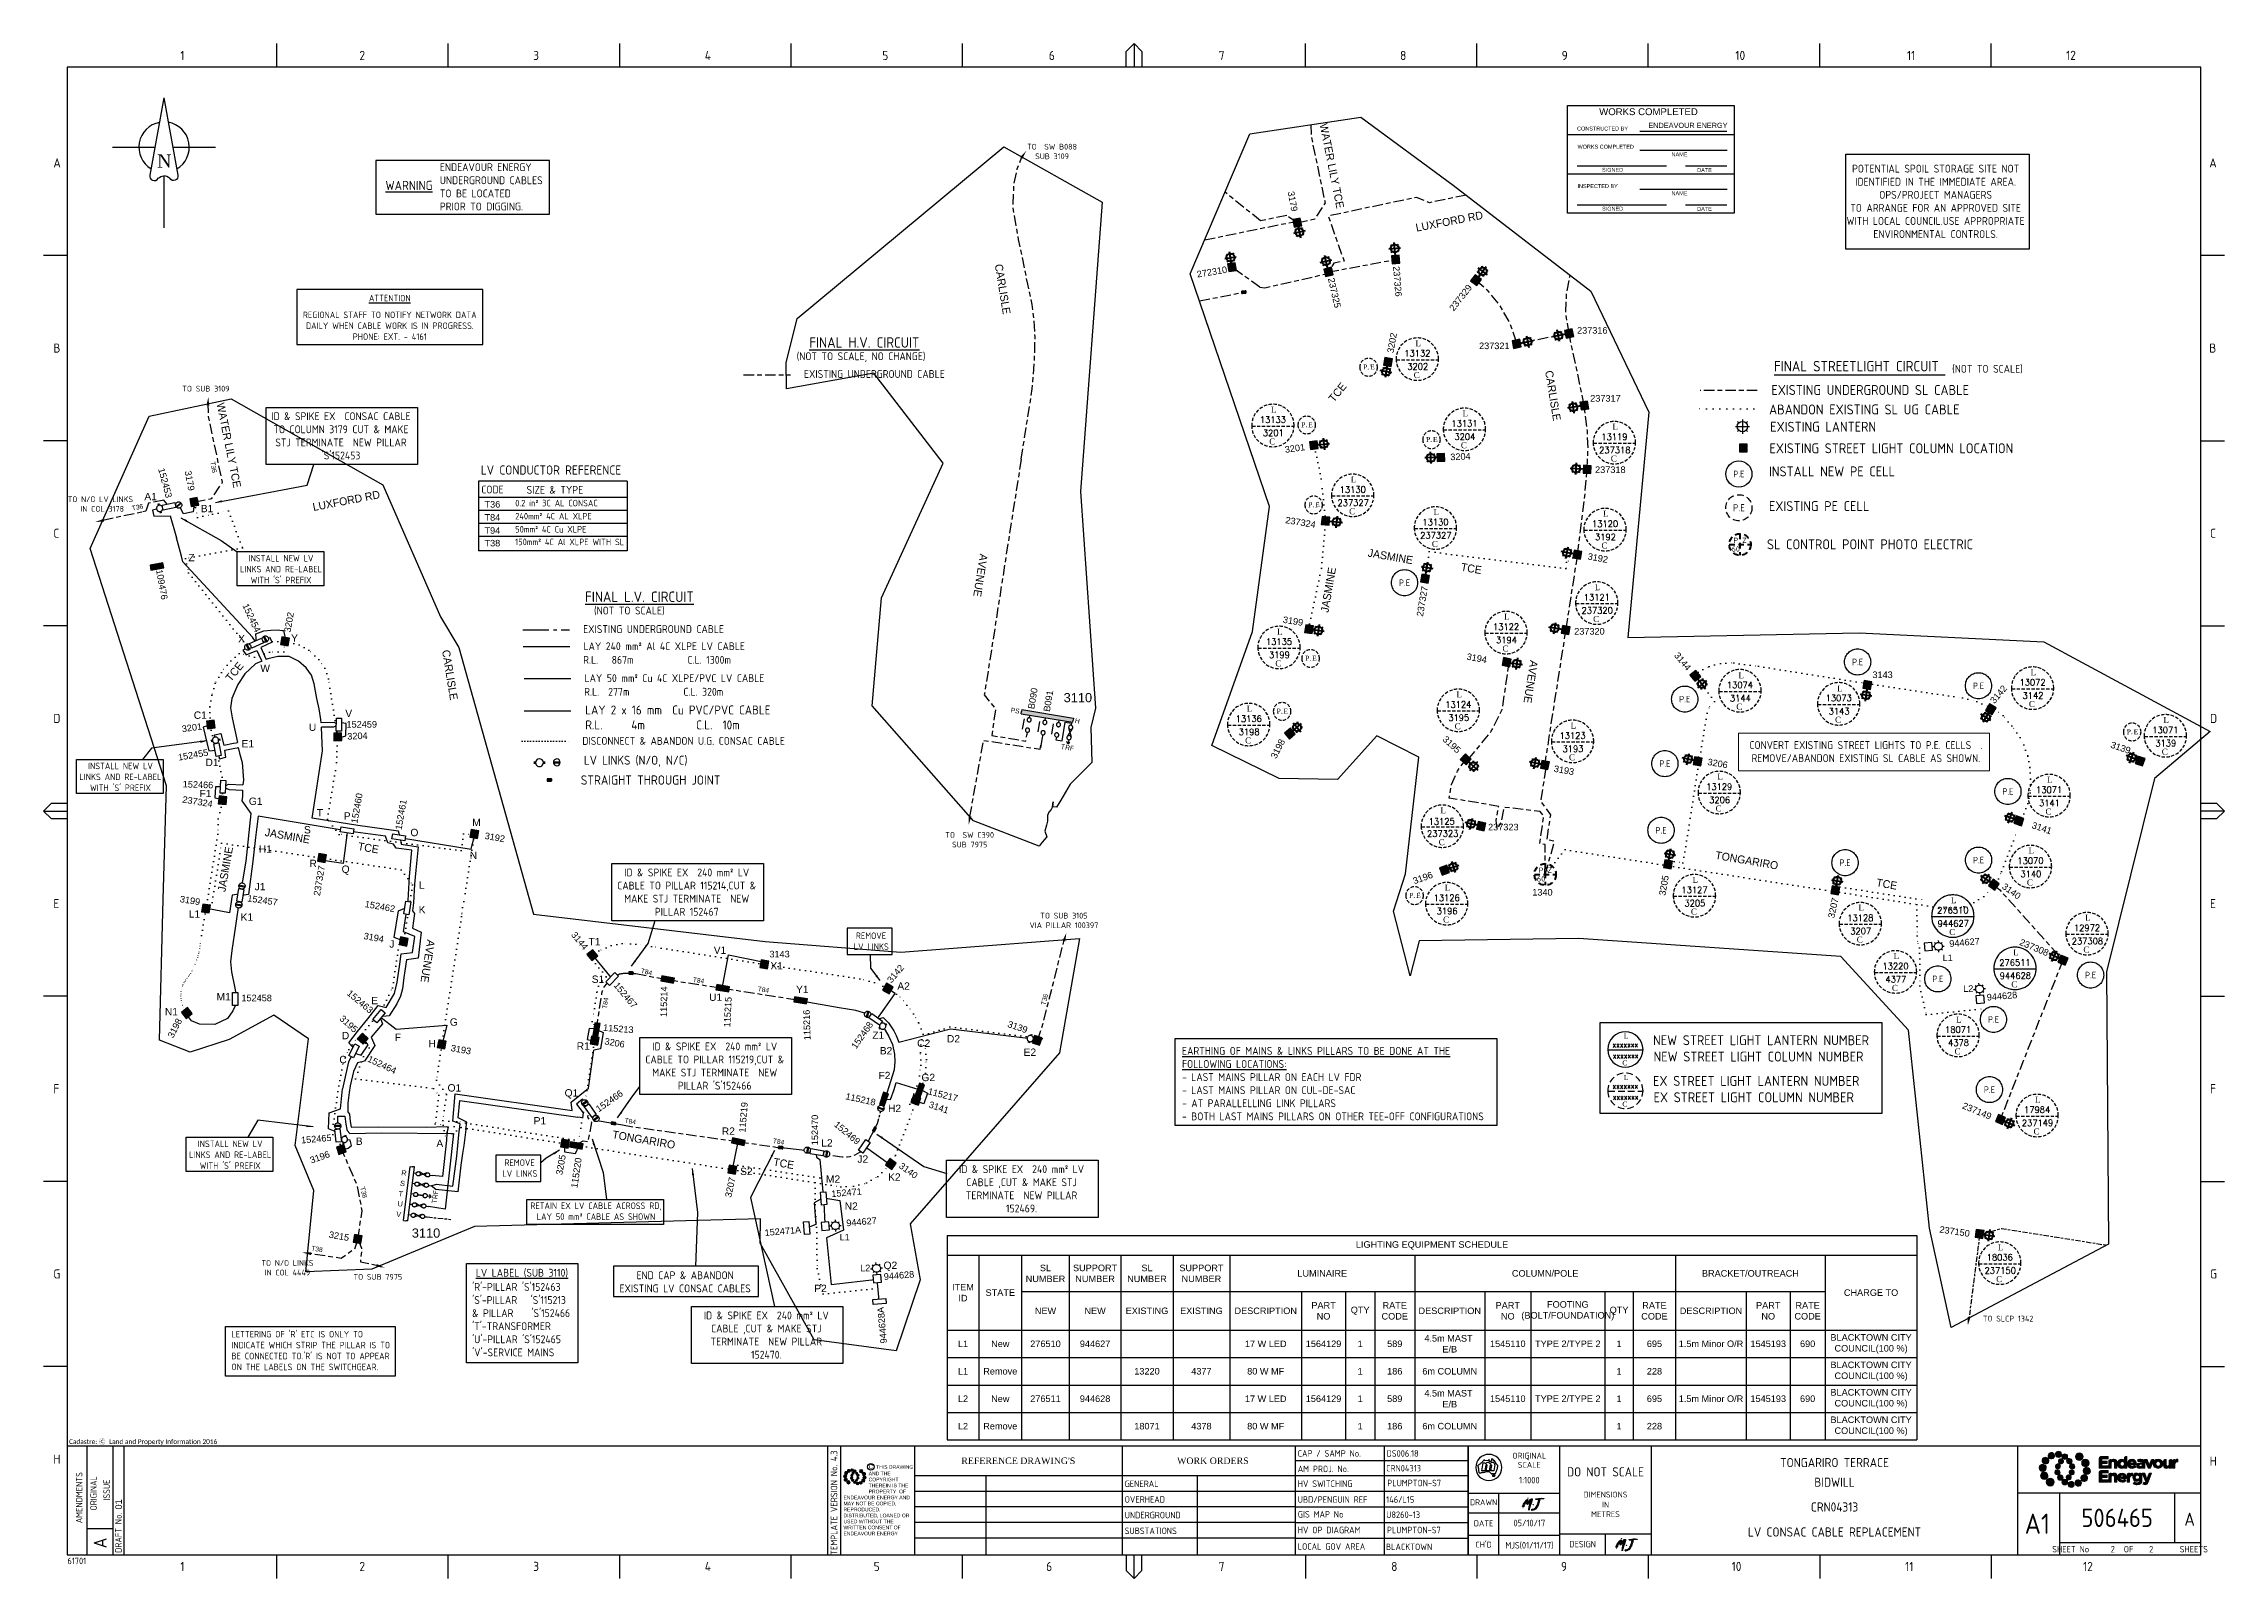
# Paper-space layout 'SHT 2' of a CAD drawing. Header units: metres, sheet in millimetres. Extents: x -21 to 813, y -3 to 583.
# The model-space entities are those that its viewports show. They can reach past a viewport. Long polylines and large blocks are cut down to what shows.
import ezdxf
from ezdxf.enums import TextEntityAlignment as Align

# ---------------------------------------------------------------- set-up
doc = ezdxf.new("R2010")
doc.units = ezdxf.units.M
for name, pattern in [('Cable Exist UG', [8.2, 4, -1.2, 1.8, -1.2]), ('Cable New OH', [6, 4, -2]), ('Cable Remove', [2, 0, -2]), ('Dash', [5, 3, -2]), ('DASHEDX2', [38.1, 25.4, -12.7]), ('DOT', [0.25, 0, -0.25]), ('HIDDEN', [0.375, 0.25, -0.125]), ('HIDDEN2', [0.1875, 0.125, -0.0625]), ('IECLCHAINA', [8.2, 4, -1.2, 1.8, -1.2]), ('IECLCONTOUR', [14.7, 10, -1.7, 1.3, -1.7])]:
    doc.linetypes.add(name, pattern=pattern)
doc.layers.get('0').update_dxf_attribs({"color": 6})
for name, color, linetype in [('_User_LV_Exist', 7, 'Continuous'), ('_User_SL_Exist', 7, 'Continuous'), ('Equip_LV_EXT', 7, 'Continuous'), ('Equip_LV_NEW', 2, 'Continuous'), ('Equip_SL_EXT', 7, 'Continuous'), ('Equip_SP_SL_EXT', 7, 'Continuous'), ('Equip_SP_SL_NEW', 2, 'Continuous'), ('Mains_HV_EXT', 7, 'Continuous'), ('Mains_LV_EXT', 7, 'Continuous'), ('Mains_LV_NEW_T84', 2, 'Continuous'), ('Mains_SL_EXT', 7, 'Continuous'), ('Notes', 7, 'Continuous'), ('Notes_HV_MISC', 7, 'Continuous'), ('Notes_LV_MISC', 7, 'Continuous'), ('NOTES_SL_EXT', 7, 'Continuous'), ('Notes_SL_MISC', 7, 'Continuous'), ('Sub_HV_EXT', 7, 'Continuous'), ('Sub_LV_EXT', 7, 'Continuous'), ('SupportsUG_SP_EXT', 7, 'Continuous'), ('SupportsUG_SP_LV_EXT', 7, 'Continuous'), ('SupportsUG_SP_LV_NEW', 2, 'Continuous'), ('SupportsUG_SP_LV_SL_EXT', 7, 'Continuous'), ('SupportsUG_SP_LV_SL_NEW', 2, 'Continuous'), ('SupportsUG_SP_SL_EXT', 7, 'Continuous')]:
    doc.layers.add(name, color=color, linetype=linetype)
doc.layers.add('Viewports', color=6, linetype='Continuous', plot=False)
doc.styles.add('AR12', font='Simplex')
doc.styles.add('ARIAL', font='arial.ttf', dxfattribs={"height": 2})
doc.styles.add('COLUMN_LABEL', font='arial.ttf')
doc.styles.add('iecARIAL', font='arial.ttf', dxfattribs={"height": 2})
doc.styles.add('iecISOCP', font='isocp.shx')
doc.styles.add('iecNAME', font='times.ttf')
doc.styles.add('IECSYMBOL1', font='isocp.shx')
doc.styles.add('iecTimesNewRoman', font='times.ttf')
doc.styles.add('IESYMBOL1', font='isocp.shx')
doc.styles.add('ITALICT', font='ITALICT')
doc.styles.add('POLE_LABEL', font='arial.ttf')
doc.styles.add('SL_LABEL', font='arial.ttf')
doc.styles.add('SLCP_LABEL', font='arial.ttf', dxfattribs={"height": 3.5})
doc.styles.get("Standard").update_dxf_attribs({"font": 'arial.ttf'})
doc.styles.add('SWITCH_LABEL', font='arial.ttf', dxfattribs={"height": 2.5})
doc.linetypes.add('Cable 1', pattern='A,7,-3,["//",Standard,S=1.5,R=0,X=-2.1,Y=-0.7],-0.001', length=10.001)
doc.linetypes.add('Cable 4', pattern='A,5.25,-0.1,["o",Standard,S=2,R=0,X=1.2,Y=-0.7],-4', length=9.35)
doc.linetypes.add('Cable New UG', pattern='A,7,-0.25,["x",Standard,S=2,R=0,X=0.2,Y=-0.8],-2.1', length=9.35)
doc.linetypes.add('Cable V', pattern='A,7.2,-0.45,["V",Standard,S=1.5,R=0,X=0,Y=-0.7],-1.8', length=9.45)
doc.linetypes.add('IECLCABX1', pattern='A,7,-0.25,["x",Standard,S=2,R=0,X=0.2,Y=-0.8],-2.1', length=9.35)
doc.dimstyles.get("Standard").update_dxf_attribs({"dimtxt": 0.18, "dimasz": 0.18, "dimexe": 0.18, "dimexo": 0.0625, "dimgap": 0.09, "dimtad": 0, "dimtih": 1, "dimtoh": 1, "dimdec": 4, "dimzin": 0, "dimdsep": 46, "dimtxsty": 'Standard', "dimcen": 0.09, "dimadec": 0, "dimazin": 0, "dimtfac": 1, "dimtdec": 4, "dimtofl": 0, "dimtmove": 0, "dimatfit": 3, "dimfxl": 1, "dimtolj": 1, "dimtzin": 0, "dimarcsym": 0})

psp = doc.layouts.new('SHT 2')

# ---------------------------------------------------------------- texts
at = {"color": 7, "lineweight": 0, "style": 'IECSYMBOL1'}
psp.add_text('(NOT TO SCALE)', height=3, dxfattribs=at).set_placement((708.77, 457.65))
at = {"layer": 'Notes', "color": 7, "lineweight": 0, "style": 'IECSYMBOL1'}
for s, p in [('(NOT TO SCALE, NO CHANGE)', (267.23, 462.44)), ('EXISTING UNDERGROUND CABLE', (270.01, 455.66)), ('(NOT TO SCALE)', (189.79, 365.27)), ('EXISTING UNDERGROUND CABLE', (185.61, 358.2)), ('LAY 240 mm² Al 4C XLPE LV CABLE', (185.77, 351.64)), ('R.L.   867m            C.L. 1300m', (185.62, 346.43)), ('LAY 50 mm² Cu 4C XLPE/PVC LV CABLE', (186.16, 339.45)), ('R.L.  277m            C.L. 320m', (186.01, 334.24)), ('DISCONNECT & ABANDON U.G. CONSAC CABLE', (185.32, 315.46))]:
    psp.add_text(s, height=3, dxfattribs=at).set_placement(p)
at = {"layer": 'Notes', "color": 2, "style": 'iecISOCP'}
psp.add_text('FINAL STREETLIGHT CIRCUIT', height=4, dxfattribs=at).set_placement((640.7, 458.14))
at = {"layer": 'Notes', "lineweight": 0}
for s, p in [('T36', (147.93, 406.11)), ('T84', (147.93, 401.11)), ('T94', (147.93, 396.11)), ('T38', (147.93, 391.28))]:
    psp.add_text(s, height=2.5, dxfattribs=at).set_placement(p)
at = {"layer": 'Notes', "color": 7, "style": 'IECSYMBOL1'}
psp.add_text('P.E', height=2.736, dxfattribs=at).set_placement((627.27, 406.05), align=Align.MIDDLE)
at = {"layer": 'Notes', "color": 7, "linetype": 'Continuous', "style": 'iecISOCP'}
psp.add_text('STRAIGHT THROUGH JOINT', height=3.5438, dxfattribs=at).set_placement((184.73, 300.24))
at = {"layer": 'Notes', "lineweight": 0, "style": 'AR12', "width": 0.948629}
for p in [(583.9, 199.26, 29.97), (584.03, 195.06, 29.97), (583.9, 183.47, 29.97), (584.03, 179.27, 29.97)]:
    psp.add_text('xxxxxxx', height=2.045, rotation=0.39044, dxfattribs=at).set_placement(p, align=Align.BOTTOM_CENTER)
at = {"layer": 'Notes', "linetype": 'IECLCHAINA', "lineweight": 0, "style": 'iecNAME'}
for s, p in [('L', (583.28, 203.15)), ('C', (582.75, 193.01)), ('L', (583.28, 187.36)), ('C', (582.75, 177.22))]:
    psp.add_text(s, height=1.91, rotation=0.41928, dxfattribs=at).set_placement(p)
at = {"layer": 'Notes', "color": 0, "char_height": 2.2, "width": 28.3681, "attachment_point": 2, "style": 'iecISOCP'}
for s, insert in [('TO  SW B088\\PSUB 3109', (364.81, 545.11)), ('TO SUB 3109', (41.47, 452.66)), ('TO N/O LV LINKS\\P IN COL 3178', (1.14, 410.4)), ('TO  SW C390\\PSUB 7975', (333.33, 282.14)), ('TO SUB 3105\\PVIA PILLAR 100397', (369.34, 251.3)), ('TO N/O LINKS \\PIN COL 4449', (72.63, 118.59)), ('TO SUB 7975', (107.17, 113.27)), ('TO SLCP 1342', (730.16, 97.32))]:
    psp.add_mtext(s, dxfattribs=dict(at, insert=insert))
at = {"layer": 'Notes', "color": 7, "attachment_point": 4}
for s, insert, char_height, width, style in [('ENDEAVOUR ENERGY UNDERGROUND CABLES\\PTO BE LOCATED\\PPRIOR TO DIGGING.', (130.88, 528.67), 3, 43.7992, 'IESYMBOL1'), ('EXISTING UNDERGROUND SL CABLE', (639.69, 451.05), 3.8, 98.3178, 'IECSYMBOL1'), ('ABANDON EXISTING SL UG CABLE', (638.83, 443.6), 3.8, 98.3178, 'IECSYMBOL1'), ('EXISTING LANTERN', (639.23, 436.99), 3.8, 98.3178, 'IECSYMBOL1'), ('{\\C7;EXISTING STREET LIGHT COLUMN LOCATION}', (638.96, 428.78), 3.8, 98.3178, 'IECSYMBOL1'), ('INSTALL NEW PE CELL  ', (638.76, 419.93), 3.8, 98.3178, 'IECSYMBOL1'), ('EXISTING PE CELL  ', (638.76, 406.67), 3.8, 98.3178, 'IECSYMBOL1'), ('NEW STREET LIGHT LANTERN NUMBER', (594.48, 202.6), 3.8, 98.3178, 'IECSYMBOL1'), ('NEW STREET LIGHT COLUMN NUMBER', (594.67, 196.36), 3.8, 98.3178, 'IECSYMBOL1'), ('EX STREET LIGHT LANTERN NUMBER', (594.48, 187.05), 3.8, 98.3178, 'IECSYMBOL1'), ('EX STREET LIGHT COLUMN NUMBER', (594.67, 180.81), 3.8, 98.3178, 'IECSYMBOL1')]:
    psp.add_mtext(s, dxfattribs=dict(at, insert=insert, char_height=char_height, width=width, style=style))
at = {"layer": 'Notes', "color": 1}
for s, insert, char_height, width, attachment_point, style in [('POTENTIAL SPOIL STORAGE SITE NOT IDENTIFIED IN THE IMMEDIATE AREA.\\POPS/PROJECT MANAGERS\\PTO ARRANGE FOR AN APPROVED SITE WITH LOCAL COUNCIL.USE APPROPRIATE ENVIRONMENTAL CONTROLS.', (702.46, 523.12), 3, 70.0728, 5, 'iecISOCP'), ('{\\LWARNING}', (110.08, 529.21), 3.5, 25.4471, 4, 'IESYMBOL1')]:
    psp.add_mtext(s, dxfattribs=dict(at, insert=insert, char_height=char_height, width=width, attachment_point=attachment_point, style=style))
at = {"layer": 'Notes', "color": 2, "attachment_point": 5, "style": 'iecISOCP'}
for s, insert, char_height in [('{\\LFINAL H.V. CIRCUIT}', (293.08, 469.21), 4), ('LV CONDUCTOR REFERENCE', (173.34, 420.47), 3.5), ('{\\LFINAL L.V. CIRCUIT}', (207.13, 372.04), 4)]:
    psp.add_mtext(s, dxfattribs=dict(at, insert=insert, char_height=char_height))
at = {"layer": 'Notes', "style": 'iecISOCP'}
for s, insert, char_height, width, attachment_point in [("ID & SPIKE EX  CONSAC CABLE TO COLUMN 3179 CUT & MAKE STJ TERMINATE  NEW PILLAR 'S'152453", (93.08, 442.52), 3, 54.8292, 2), ('LAY 2 x 16 mm  Cu PVC/PVC CABLE\\PR.L.^I  4m          C.L.  10m', (186.45, 325.93), 3.42, 85.3834, 4), ('CONVERT EXISTING STREET LIGHTS TO P.E. CELLS  . REMOVE/ABANDON EXISTING SL CABLE AS SHOWN. ', (675.8, 312.87), 3, 97.8185, 5), ('LV LINKS (N/O, N/C)', (185.93, 309.18), 3.42, 85.3834, 4), ('ID & SPIKE EX  240 mm² LV CABLE TO PILLAR 115214,CUT & MAKE STJ TERMINATE  NEW PILLAR 152467', (225.2, 268.19), 3, 54.8292, 2), ('\\pi24.818;REMOVE \\P\\pi24.012;LV LINKS', (265.03, 243.77), 2.5, 60.885, 1), ("ID & SPIKE EX  240 mm² LV CABLE TO PILLAR 115219,CUT & MAKE STJ TERMINATE  NEW PILLAR 'S'152466", (235.91, 201.74), 3, 54.8292, 2), ('{\\LEARTHING OF MAINS & LINKS PILLARS TO BE DONE AT THE FOLLOWING LOCATIONS:}\\P- LAST MAINS PILLAR ON EACH LV FDR\\P- LAST MAINS PILLAR ON CUL-DE-SAC\\P- AT PARALLELLING LINK PILLARS\\P- BOTH LAST MAINS PILLARS ON OTHER TEE-OFF CONFIGURATIONS', (414.47, 186.01), 3, 121.359, 4), ('\\pi24.818;REMOVE \\P\\pi24.012;LV LINKS', (130.74, 157.08), 2.5, 60.885, 1), ('ID & SPIKE EX  240 mm² LV CABLE ,CUT & MAKE STJ TERMINATE  NEW PILLAR 152469.', (353.16, 154.83), 3, 54.8292, 2), ("'R'-PILLAR 'S'152463\\P'S'-PILLAR   'S'115213 & PILLAR    'S'152466\\P'T'-TRANSFORMER\\P'U'-PILLAR 'S'152465\\P'V'-SERVICE MAINS", (143.21, 109.83), 3, 37.6705, 1), ('{\\C7;END CAP & ABANDON EXISTING LV CONSAC CABLES}', (224.59, 110.28), 3, 52.1624, 5), ("LETTERING OF 'R' ETC IS ONLY TO INDICATE WHICH STRIP THE PILLAR IS TO BE CONNECTED TO.'R' IS NOT TO APPEAR ON THE LABELS ON THE SWITCHGEAR.", (51.22, 91.52), 2.5, 60.885, 1), ('ID & SPIKE EX  240 mm² LV CABLE ,CUT & MAKE STJ TERMINATE  NEW PILLAR 152470.', (255.62, 98.95), 3, 54.8292, 2)]:
    psp.add_mtext(s, dxfattribs=dict(at, insert=insert, char_height=char_height, width=width, attachment_point=attachment_point))
at = {"layer": 'Notes', "linetype": 'Continuous', "style": 'iecISOCP'}
for s, insert, char_height, width, attachment_point in [('CODE', (146.73, 414.52), 3, 20.3808, 1), ('0.2 in² 3C AL CONSAC', (159.68, 407.83), 2.5, 45.9014, 4), ('SIZE & TYPE', (164.01, 414.39), 3, 42.3531, 1), ('240mm² 4C AL XLPE', (159.68, 402.83), 2.5, 45.9014, 4), ('150mm² 4C Al XLPE WITH SL', (159.68, 393), 2.5, 45.9014, 4), ('50mm² 4C Cu XLPE', (159.68, 397.83), 2.5, 45.9014, 4)]:
    psp.add_mtext(s, dxfattribs=dict(at, insert=insert, char_height=char_height, width=width, attachment_point=attachment_point))
at = {"layer": 'Notes', "char_height": 2.5, "attachment_point": 2, "style": 'iecISOCP'}
for s, insert in [("INSTALL NEW LV\\PLINKS AND RE-LABEL\\PWITH 'S' PREFIX ", (70.19, 388.01)), ("INSTALL NEW LV\\PLINKS AND RE-LABEL\\PWITH 'S' PREFIX ", (8.83, 308.65)), ("INSTALL NEW LV\\PLINKS AND RE-LABEL\\PWITH 'S' PREFIX ", (50.75, 164.27)), ('RETAIN EX LV CABLE ACROSS RD,\\PLAY 50 mm² CABLE AS SHOWN ', (190.52, 140.61))]:
    psp.add_mtext(s, dxfattribs=dict(at, insert=insert))
at = {"layer": 'Notes', "color": 2, "insert": (162.22, 113.61), "char_height": 3, "width": 40.3, "attachment_point": 5, "style": 'iecISOCP'}
psp.add_mtext('{\\LLV LABEL (SUB 3110)}', dxfattribs=at)

msp = doc.modelspace()

# ---------------------------------------------------------------- texts
at = {"layer": '_User_LV_Exist', "color": 7, "linetype": 'Cable Exist UG', "ltscale": 0.5}
msp.add_text('T84', height=1.8, rotation=81.28934, dxfattribs=at).set_placement((298349.66, 6265570.64))
at = {"layer": 'Equip_LV_EXT', "char_height": 2, "width": 1.1319, "attachment_point": 1, "rotation": 353.03115, "style": 'iecARIAL'}
for s, insert in [('S', (298270.78, 6265505.14)), ('R', (298271.26, 6265509.15)), ('V', (298269.33, 6265493.35)), ('U', (298269.82, 6265497.36)), ('T', (298270.21, 6265501.17))]:
    msp.add_mtext(s, dxfattribs=dict(at, insert=insert))
at = {"layer": 'Mains_LV_EXT'}
for s, rotation, p in [('T84', 10.76943, (298307.85, 6265788.74)), ('T36', 279.34624, (298198.17, 6265779.72)), ('T36', 10.55327, (298168.34, 6265761.14)), ('T84', 346.8028, (298362.52, 6265584.49)), ('T84', 350.8529, (298382.43, 6265581.06)), ('T84', 350.84637, (298407.25, 6265577.55)), ('T36', 75.36523, (298517.25, 6265571.99)), ('T84', 350.61237, (298356.37, 6265527.24)), ('T84', 350.61237, (298413.02, 6265519.52)), ('T36', 8.40138, (298172.33, 6265507.9)), ('T38', 283.28343, (298255.41, 6265502.53)), ('T36', 350.21729, (298199.27, 6265482.46)), ('T38', 350.68766, (298236.63, 6265478.45)), ('T38', 80.20087, (298268.21, 6265449.33))]:
    msp.add_text(s, height=1.8, rotation=rotation, dxfattribs=at).set_placement(p)
at = {"layer": 'Notes', "char_height": 3, "attachment_point": 5, "style": 'ITALICT'}
for s, insert, rotation in [('{\\fStylus BT|b0|i0|c0|p34;WATER LILY TCE             }', (298205.22, 6265786.09), 281.34797), ('{\\fStylus BT|b0|i0|c0|p34;LUXFORD RD            }', (298250.1, 6265764.88), 10.97464), ('{\\fStylus BT|b0|i0|c0|p34;TCE }', (298207.39, 6265699.57), 50.84249), ('{\\fStylus BT|b0|i0|c0|p34;CARLISLE      }', (298289.7, 6265698.31), 279.33875), ('{\\fStylus BT|b0|i0|c0|p34;JASMINE   }', (298227.62, 6265636.82), 350.19446), ('{\\fStylus BT|b0|i0|c0|p34;JASMINE   }', (298203.89, 6265624.08), 80.19446), ('{\\fStylus BT|b0|i0|c0|p34;TCE  }', (298258.54, 6265632.23), 350.19446), ('{\\fStylus BT|b0|i0|c0|p34;AVENUE     }', (298281.2, 6265588.96), 261.08573), ('{\\fStylus BT|b0|i0|c0|p34;TONGARIRO}', (298363.78, 6265520.72), 350.19446), ('{\\fStylus BT|b0|i0|c0|p34;TCE}', (298417.27, 6265511.63), 350.19446)]:
    msp.add_mtext(s, dxfattribs=dict(at, insert=insert, rotation=rotation))
at = {"layer": 'Notes_HV_MISC', "color": 2, "linetype": 'Cable New OH', "ltscale": 0.5, "insert": (298313, 6265543.97), "char_height": 3.5, "attachment_point": 1, "style": 'iecARIAL'}
msp.add_mtext_dynamic_manual_height_columns('3110', width=34.2028, gutter_width=10, heights=[0], dxfattribs=at)
at = {"layer": 'Notes_LV_MISC', "color": 2, "linetype": 'Cable New UG', "char_height": 2.8, "attachment_point": 1, "style": 'iecARIAL'}
for s, insert in [('B1', (298194.48, 6265763.3)), ('Z', (298189.76, 6265744.57)), ('Y', (298229.01, 6265713.78)), ('W', (298217.25, 6265702.27)), ('C1', (298191.81, 6265684.36)), ('U', (298235.8, 6265679.76)), ('E1', (298210.07, 6265673.4)), ('D1', (298196.28, 6265666.31)), ('G1', (298212.87, 6265651.46)), ('T', (298238.84, 6265647.05)), ('M', (298298.21, 6265643.35)), ('S', (298233.93, 6265640.57)), ('H1', (298216.68, 6265633.17)), ('R', (298236, 6265627.7)), ('N', (298297.28, 6265630.8)), ('Q', (298248.32, 6265625.5)), ('L', (298277.86, 6265619.42)), ('L1', (298189.91, 6265608.39)), ('J', (298266.53, 6265596.94)), ('T1', (298342.65, 6265597.81)), ('V1', (298390.52, 6265594.55)), ('X1', (298412.16, 6265588.58)), ('U1', (298388.74, 6265576.6)), ('Y1', (298421.96, 6265579.57)), ('A2', (298460.66, 6265580.85)), ('N1', (298180.77, 6265571.06)), ('G', (298289.67, 6265567.11)), ('D2', (298479.62, 6265560.72)), ('H', (298281.5, 6265558.88)), ('R1', (298338.13, 6265557.93)), ('C2', (298468.23, 6265559.02)), ('F2', (298453.46, 6265546.67)), ('G2', (298469.88, 6265545.92)), ('O1', (298288.8, 6265541.95)), ('P1', (298321.69, 6265529.36)), ('R2', (298393.59, 6265525.41)), ('S2', (298400.58, 6265510.04)), ('K2', (298457.14, 6265507.87)), ('Q2', (298455.41, 6265474.15)), ('P2', (298428.92, 6265465.31))]:
    msp.add_mtext_dynamic_manual_height_columns(s, width=12.8604, gutter_width=10, heights=[2.8], dxfattribs=dict(at, insert=insert))
at = {"layer": 'Notes_LV_MISC', "color": 2, "linetype": 'Cable New OH', "ltscale": 0.5, "insert": (298275.12, 6265486.82), "char_height": 3.5, "attachment_point": 1, "style": 'iecARIAL'}
msp.add_mtext_dynamic_manual_height_columns('3110', width=34.2028, gutter_width=10, heights=[0], dxfattribs=at)
at = {"layer": 'Notes_SL_MISC', "linetype": 'IECLCHAINA', "lineweight": 0, "style": 'iecNAME'}
for s, height, p in [('L', 2.29, (298237.15, 6265717.17)), ('P.', 1.91, (298217.13, 6265708.29, -29.97)), ('E', 1.91, (298219.79, 6265708.29, -29.97)), ('C', 2.29, (298236.51, 6265705.01)), ('L', 2.29, (298181.94, 6265691.8)), ('P.', 1.91, (298193.5, 6265686.22, -29.97)), ('E', 1.91, (298196.15, 6265686.22, -29.97)), ('L', 2.29, (298255.16, 6265690.36)), ('L', 2.29, (298312.45, 6265685.25)), ('C', 2.29, (298181.31, 6265679.64)), ('P.', 1.91, (298241.19, 6265680.6, -29.97)), ('E', 1.91, (298243.85, 6265680.6, -29.97)), ('C', 2.29, (298254.52, 6265678.2)), ('C', 2.29, (298311.82, 6265673.09)), ('L', 2.29, (298212.46, 6265665.11)), ('C', 2.29, (298211.83, 6265652.95)), ('L', 2.29, (298244.07, 6265652.65)), ('L', 2.29, (298308.89, 6265652.04)), ('C', 2.29, (298243.44, 6265640.49)), ('C', 2.29, (298308.25, 6265639.87)), ('L', 2.29, (298305.72, 6265623.96)), ('L', 2.29, (298271.05, 6265612.68)), ('C', 2.29, (298305.08, 6265611.8)), ('L', 2.29, (298184.28, 6265606.99)), ('C', 2.29, (298270.42, 6265600.52)), ('C', 2.29, (298183.64, 6265594.83)), ('P.', 1.91, (298194.98, 6265597.01, -29.97)), ('E', 1.91, (298197.64, 6265597.01, -29.97)), ('L', 2.29, (298472.24, 6265591.46)), ('L', 2.29, (298252.8, 6265582.98)), ('L', 2.29, (298360.55, 6265590.24)), ('L', 2.29, (298398.29, 6265585.25)), ('L', 2.29, (298172.72, 6265577.55)), ('P.', 1.91, (298184.1, 6265576.8, -29.97)), ('E', 1.91, (298186.76, 6265576.8, -29.97)), ('C', 2.29, (298359.79, 6265578.29)), ('C', 2.29, (298471.61, 6265579.3)), ('C', 2.29, (298252.17, 6265570.81)), ('L', 2.29, (298296.46, 6265571.1)), ('C', 2.29, (298397.53, 6265573.3)), ('P.', 1.91, (298508.94, 6265568.94, -29.97)), ('E', 1.91, (298511.6, 6265568.94, -29.97)), ('L', 2.29, (298523, 6265573.25)), ('C', 2.29, (298172.08, 6265565.39)), ('C', 2.29, (298295.83, 6265558.94)), ('C', 2.29, (298522.36, 6265561.09)), ('L', 2.29, (298352.51, 6265551.56)), ('L', 2.29, (298478.57, 6265550.4)), ('L', 2.29, (298246.69, 6265538.71)), ('C', 2.29, (298351.87, 6265539.4)), ('C', 2.29, (298477.94, 6265538.24)), ('L', 2.29, (298471.45, 6265523.28)), ('L', 2.29, (298248.37, 6265509.11)), ('L', 2.29, (298343.05, 6265512.13)), ('C', 2.29, (298470.82, 6265511.12)), ('P.', 1.91, (298234.72, 6265506.41, -29.97)), ('E', 1.91, (298237.38, 6265506.41, -29.97)), ('C', 2.29, (298342.42, 6265499.97)), ('L', 2.29, (298406.43, 6265501.45)), ('L', 2.29, (298441.78, 6265504.35)), ('C', 2.29, (298247.73, 6265496.95)), ('C', 2.29, (298441.14, 6265492.19)), ('L', 2.29, (298493.05, 6265497.63)), ('C', 2.29, (298405.8, 6265489.29)), ('L', 2.29, (298419.87, 6265483.02)), ('L', 2.29, (298465.52, 6265484.38)), ('C', 2.29, (298492.42, 6265485.47)), ('C', 2.29, (298419.24, 6265470.86)), ('C', 2.29, (298464.89, 6265472.21)), ('L', 2.29, (298443.8, 6265458.76)), ('C', 2.29, (298443.17, 6265446.6)), ('L', 2.29, (298473.99, 6265428.16)), ('C', 2.29, (298473.36, 6265416)), ('L', 2.29, (298459.72, 6265371.74)), ('C', 2.29, (298459.09, 6265359.58))]:
    msp.add_text(s, height=height, rotation=0.41928, dxfattribs=at).set_placement(p)
at = {"layer": 'Notes_SL_MISC', "lineweight": 0, "style": 'AR12', "width": 0.948629}
for s, p in [('13132', (298237.9, 6265712.51, 35.97)), ('3202', (298238.05, 6265707.46, 35.97)), ('13133', (298182.69, 6265687.14, 35.97)), ('3201', (298182.85, 6265682.09, 35.97)), ('13131', (298255.91, 6265685.69, 35.97)), ('3204', (298256.06, 6265680.65, 35.97)), ('237318', (298313.36, 6265675.55, 35.97)), ('13119', (298313.2, 6265680.59, 35.97)), ('13130', (298213.21, 6265660.45, 35.97)), ('237327', (298213.37, 6265655.4, 35.97)), ('237327', (298244.97, 6265642.95, 35.97)), ('13130', (298244.82, 6265647.99, 35.97)), ('13120', (298309.64, 6265647.37, 35.97)), ('3192', (298309.79, 6265642.33, 35.97)), ('13121', (298306.47, 6265619.29, 35.97)), ('13122', (298271.8, 6265608.01, 35.97)), ('237320', (298306.62, 6265614.25, 35.97)), ('13135', (298185.03, 6265602.33, 35.97)), ('3194', (298271.96, 6265602.97, 35.97)), ('3199', (298185.18, 6265597.29, 35.97)), ('13074', (298361.18, 6265585.79, 35.97)), ('13072', (298472.99, 6265586.79, 35.97)), ('3142', (298473.15, 6265581.75, 35.97)), ('13124', (298253.55, 6265578.31, 35.97)), ('3144', (298361.33, 6265580.74, 35.97)), ('13073', (298398.92, 6265580.79, 35.97)), ('3143', (298399.07, 6265575.75, 35.97)), ('13136', (298173.47, 6265572.88, 35.97)), ('3198', (298173.62, 6265567.84, 35.97)), ('3195', (298253.71, 6265573.27, 35.97)), ('13123', (298297.21, 6265566.44, 35.97)), ('13071', (298523.75, 6265568.59, 35.97)), ('3193', (298297.37, 6265561.39, 35.97)), ('3139', (298523.9, 6265563.55, 35.97)), ('13129', (298353.26, 6265546.9, 35.97)), ('3206', (298353.41, 6265541.85, 35.97)), ('13071', (298479.32, 6265545.73, 35.97)), ('3141', (298479.48, 6265540.69, 35.97)), ('13125', (298247.19, 6265533.63, 35.97)), ('13070', (298472.2, 6265518.62, 35.97)), ('13127', (298343.8, 6265507.46, 35.97)), ('3140', (298472.36, 6265513.58, 35.97)), ('13126', (298249.12, 6265504.44, 35.97)), ('3196', (298249.27, 6265499.4, 35.97)), ('3205', (298343.96, 6265502.42, 35.97)), ('276510', (298442.53, 6265499.69, 35.97)), ('13128', (298407.18, 6265496.79, 35.97)), ('3207', (298407.33, 6265491.74, 35.97)), ('944627', (298442.68, 6265494.65, 35.97)), ('12972', (298493.8, 6265492.97, 35.97)), ('237308', (298493.96, 6265487.93, 35.97)), ('13220', (298420.62, 6265478.36, 35.97)), ('4377', (298420.77, 6265473.32, 35.97)), ('276511', (298466.27, 6265479.71, 35.97)), ('944628', (298466.42, 6265474.67, 35.97)), ('18071', (298444.55, 6265454.1, 35.97)), ('4378', (298444.71, 6265449.06, 35.97)), ('17984', (298474.74, 6265423.49, 35.97)), ('237149', (298474.89, 6265418.45, 35.97)), ('18036', (298460.47, 6265367.08, 35.97)), ('237150', (298460.63, 6265362.04, 35.97))]:
    msp.add_text(s, height=2.454, rotation=0.39044, dxfattribs=at).set_placement(p, align=Align.BOTTOM_CENTER)

# ---------------------------------------------------------------- blocks, each defined once
blk = doc.blocks.new('NorthPnt 11(NP11)')
for p, q in [((-19.7, 0.02), (-3.49, 0)), ((3.32, 0), (19.7, -0.02)), ((-0.08, -10.94), (-0.08, -30.8))]:
    blk.add_line(p, q)
for points in [[(-0.08, 18.81), (-5.43, -10.68, 0.877048), (-2.29, -11.9, -0.1543), (-0.08, -10.94, 0.090511)], [(-0.08, 18.81), (5.26, -10.68, -0.877048), (2.13, -11.9, 0.1543), (-0.08, -10.94, -0.090511)]]:
    blk.add_lwpolyline(points, format="xyb")
for start, end in [(100.5988, 238.86433), (300.09942, 80.43745)]:
    blk.add_arc((0, 0), 9.64, start, end)
at = {"color": 7, "style": 'iecNAME'}
blk.add_text('N', height=5.02, dxfattribs=at).set_placement((-2.62, -7.82))
blk = doc.blocks.new('A$C30A46249')
at = {"color": 7, "lineweight": -3, "insert": (6.92, 4.97), "char_height": 1.79, "attachment_point": 7, "line_spacing_factor": 1.2}
blk.add_mtext('{\\fCalibri|b0|i0|c0|p34;\\C256;Cadastre: \\fMS Gothic|b0|i0|c128|p49;\\C250;\\c2236962;Ⓒ\\fMS Gothic|b0|i0|c0|p49; \\fCalibri|b0|i0|c0|p34;\\C256;Land and Property Information 2016}', dxfattribs=at)
blk = doc.blocks.new('EE_LOGO_SMALL')
at = {"layer": 'Notes'}
h = blk.add_hatch(color=256, dxfattribs=at)
edge = h.paths.add_edge_path()
edge.add_spline(control_points=[(-8.4, 2), (-9.2, 2), (-9.8, 1.4), (-9.8, 0.7), (-9.9, -0.1), (-9.3, -0.7), (-8.6, -0.8), (-7.8, -0.8), (-7.2, -0.2), (-7.1, 0.5), (-7.1, 1.3), (-7.7, 1.9), (-8.4, 2)], knot_values=[0, 0, 0, 0, 1, 1, 1, 2, 2, 2, 3, 3, 3, 4, 4, 4, 4], degree=3, periodic=0)
h = blk.add_hatch(color=256, dxfattribs=at)
edge = h.paths.add_edge_path()
edge.add_spline(control_points=[(-6.8, 4.5), (-7.4, 4.8), (-8.2, 4.6), (-8.6, 4), (-8.9, 3.4), (-8.7, 2.6), (-8.1, 2.2), (-7.5, 1.9), (-6.7, 2.1), (-6.3, 2.7), (-6, 3.3), (-6.2, 4.1), (-6.8, 4.5)], knot_values=[0, 0, 0, 0, 1, 1, 1, 2, 2, 2, 3, 3, 3, 4, 4, 4, 4], degree=3, periodic=0)
h = blk.add_hatch(color=256, dxfattribs=at)
edge = h.paths.add_edge_path()
edge.add_spline(control_points=[(-4.2, 5.9), (-4.6, 6.5), (-5.3, 6.6), (-5.9, 6.3), (-6.4, 5.9), (-6.6, 5.1), (-6.2, 4.6), (-5.9, 4), (-5.1, 3.8), (-4.6, 4.2), (-4, 4.6), (-3.8, 5.3), (-4.2, 5.9)], knot_values=[0, 0, 0, 0, 1, 1, 1, 2, 2, 2, 3, 3, 3, 4, 4, 4, 4], degree=3, periodic=0)
h = blk.add_hatch(color=256, dxfattribs=at)
edge = h.paths.add_edge_path()
edge.add_spline(control_points=[(-1.3, 5.9), (-1.4, 6.5), (-2, 7), (-2.6, 6.9), (-3.3, 6.9), (-3.7, 6.3), (-3.7, 5.6), (-3.6, 5), (-3, 4.5), (-2.4, 4.6), (-1.7, 4.7), (-1.3, 5.2), (-1.3, 5.9)], knot_values=[0, 0, 0, 0, 1, 1, 1, 2, 2, 2, 3, 3, 3, 4, 4, 4, 4], degree=3, periodic=0)
h = blk.add_hatch(color=256, dxfattribs=at)
edge = h.paths.add_edge_path()
edge.add_spline(control_points=[(-2.5, 2.1), (-3, 2.2), (-3.5, 1.9), (-3.6, 1.3), (-3.7, 0.8), (-3.4, 0.3), (-2.9, 0.2), (-2.4, 0.1), (-1.9, 0.4), (-1.8, 0.9), (-1.7, 1.5), (-2, 2), (-2.5, 2.1)], knot_values=[0, 0, 0, 0, 1, 1, 1, 2, 2, 2, 3, 3, 3, 4, 4, 4, 4], degree=3, periodic=0)
h = blk.add_hatch(color=256, dxfattribs=at)
edge = h.paths.add_edge_path()
edge.add_spline(control_points=[(1, 4.9), (1, 4.3), (0.5, 3.8), (-0.1, 3.8), (-0.7, 3.8), (-1.2, 4.3), (-1.2, 4.9), (-1.2, 5.5), (-0.7, 6), (-0.1, 6), (0.5, 6), (1, 5.5), (1, 4.9)], knot_values=[0, 0, 0, 0, 1, 1, 1, 2, 2, 2, 3, 3, 3, 4, 4, 4, 4], degree=3, periodic=0)
edge = h.paths.add_edge_path()
edge.add_spline(control_points=[(-1.4, 4), (-1.9, 4.1), (-2.4, 3.8), (-2.5, 3.3), (-2.6, 2.7), (-2.3, 2.2), (-1.8, 2.1), (-1.3, 2), (-0.7, 2.3), (-0.6, 2.9), (-0.5, 3.4), (-0.9, 3.9), (-1.4, 4)], knot_values=[0, 0, 0, 0, 1, 1, 1, 2, 2, 2, 3, 3, 3, 4, 4, 4, 4], degree=3, periodic=0)
h = blk.add_hatch(color=256, dxfattribs=at)
edge = h.paths.add_edge_path()
edge.add_spline(control_points=[(2.3, 2.4), (2.8, 2.8), (2.8, 3.4), (2.4, 3.9), (2, 4.3), (1.4, 4.3), (0.9, 3.9), (0.5, 3.6), (0.5, 2.9), (0.9, 2.5), (1.2, 2), (1.9, 2), (2.3, 2.4)], knot_values=[0, 0, 0, 0, 1, 1, 1, 2, 2, 2, 3, 3, 3, 4, 4, 4, 4], degree=3, periodic=0)
edge = h.paths.add_edge_path()
edge.add_spline(control_points=[(1, 4.9), (1, 4.3), (0.5, 3.8), (-0.1, 3.8), (-0.7, 3.8), (-1.2, 4.3), (-1.2, 4.9), (-1.2, 5.5), (-0.7, 6), (-0.1, 6), (0.5, 6), (1, 5.5), (1, 4.9)], knot_values=[0, 0, 0, 0, 1, 1, 1, 2, 2, 2, 3, 3, 3, 4, 4, 4, 4], degree=3, periodic=0)
h = blk.add_hatch(color=256, dxfattribs=at)
edge = h.paths.add_edge_path()
edge.add_spline(control_points=[(1, 4.9), (1, 4.3), (0.5, 3.8), (-0.1, 3.8), (-0.7, 3.8), (-1.2, 4.3), (-1.2, 4.9), (-1.2, 5.5), (-0.7, 6), (-0.1, 6), (0.5, 6), (1, 5.5), (1, 4.9)], knot_values=[0, 0, 0, 0, 1, 1, 1, 2, 2, 2, 3, 3, 3, 4, 4, 4, 4], degree=3, periodic=0)
edge = h.paths.add_edge_path(flags=16)
edge.add_spline(control_points=[(1, 4.9), (1, 4.3), (0.5, 3.8), (-0.1, 3.8), (-0.7, 3.8), (-1.2, 4.3), (-1.2, 4.9), (-1.2, 5.5), (-0.7, 6), (-0.1, 6), (0.5, 6), (1, 5.5), (1, 4.9)], knot_values=[0, 0, 0, 0, 1, 1, 1, 2, 2, 2, 3, 3, 3, 4, 4, 4, 4], degree=3, periodic=0)
h = blk.add_hatch(color=256, dxfattribs=at)
edge = h.paths.add_edge_path()
edge.add_spline(control_points=[(3, 0.2), (3.5, 0.3), (3.8, 0.9), (3.7, 1.4), (3.6, 1.9), (3, 2.3), (2.5, 2.1), (1.9, 2), (1.6, 1.4), (1.8, 0.9), (1.9, 0.4), (2.5, 0.1), (3, 0.2)], knot_values=[0, 0, 0, 0, 1, 1, 1, 2, 2, 2, 3, 3, 3, 4, 4, 4, 4], degree=3, periodic=0)
h = blk.add_hatch(color=256, dxfattribs=at)
edge = h.paths.add_edge_path()
edge.add_spline(control_points=[(7, 4.9), (7, 4), (6.3, 3.4), (5.5, 3.4), (4.6, 3.4), (4, 4), (4, 4.9), (4, 5.7), (4.6, 6.4), (5.5, 6.4), (6.3, 6.4), (7, 5.7), (7, 4.9)], knot_values=[0, 0, 0, 0, 1, 1, 1, 2, 2, 2, 3, 3, 3, 4, 4, 4, 4], degree=3, periodic=0)
h = blk.add_hatch(color=256, dxfattribs=at)
edge = h.paths.add_edge_path()
edge.add_spline(control_points=[(8.4, 1.1), (9.1, 1.5), (9.4, 2.3), (9.1, 3), (8.8, 3.7), (7.9, 4.1), (7.2, 3.8), (6.5, 3.4), (6.2, 2.6), (6.5, 1.9), (6.8, 1.2), (7.7, 0.8), (8.4, 1.1)], knot_values=[0, 0, 0, 0, 1, 1, 1, 2, 2, 2, 3, 3, 3, 4, 4, 4, 4], degree=3, periodic=0)
h = blk.add_hatch(color=256, dxfattribs=at)
edge = h.paths.add_edge_path()
edge.add_spline(control_points=[(8.3, -1.9), (9, -1.9), (9.7, -1.4), (9.7, -0.6), (9.7, 0.1), (9.2, 0.8), (8.4, 0.8), (7.7, 0.8), (7, 0.3), (7, -0.5), (6.9, -1.2), (7.5, -1.9), (8.3, -1.9)], knot_values=[0, 0, 0, 0, 1, 1, 1, 2, 2, 2, 3, 3, 3, 4, 4, 4, 4], degree=3, periodic=0)
h = blk.add_hatch(color=256, dxfattribs=at)
edge = h.paths.add_edge_path()
edge.add_spline(control_points=[(-8.5, -1.1), (-9.2, -1.4), (-9.6, -2.3), (-9.3, -3), (-8.9, -3.7), (-8.1, -4), (-7.4, -3.7), (-6.7, -3.4), (-6.3, -2.5), (-6.6, -1.8), (-7, -1.1), (-7.8, -0.8), (-8.5, -1.1)], knot_values=[0, 0, 0, 0, 1, 1, 1, 2, 2, 2, 3, 3, 3, 4, 4, 4, 4], degree=3, periodic=0)
h = blk.add_hatch(color=256, dxfattribs=at)
edge = h.paths.add_edge_path()
edge.add_spline(control_points=[(-7.1, -4.8), (-7.1, -4), (-6.5, -3.3), (-5.6, -3.3), (-4.8, -3.3), (-4.1, -4), (-4.1, -4.8), (-4.1, -5.7), (-4.8, -6.3), (-5.6, -6.3), (-6.5, -6.3), (-7.1, -5.7), (-7.1, -4.8)], knot_values=[0, 0, 0, 0, 1, 1, 1, 2, 2, 2, 3, 3, 3, 4, 4, 4, 4], degree=3, periodic=0)
h = blk.add_hatch(color=256, dxfattribs=at)
edge = h.paths.add_edge_path()
edge.add_spline(control_points=[(-3.1, -0.2), (-3.7, -0.3), (-4, -0.8), (-3.8, -1.4), (-3.7, -1.9), (-3.2, -2.2), (-2.6, -2.1), (-2.1, -1.9), (-1.8, -1.4), (-1.9, -0.9), (-2.1, -0.3), (-2.6, 0), (-3.1, -0.2)], knot_values=[0, 0, 0, 0, 1, 1, 1, 2, 2, 2, 3, 3, 3, 4, 4, 4, 4], degree=3, periodic=0)
h = blk.add_hatch(color=256, dxfattribs=at)
edge = h.paths.add_edge_path()
edge.add_spline(control_points=[(-2.5, -2.3), (-2.9, -2.7), (-3, -3.4), (-2.6, -3.8), (-2.2, -4.2), (-1.5, -4.3), (-1.1, -3.9), (-0.7, -3.5), (-0.6, -2.8), (-1, -2.4), (-1.4, -2), (-2, -1.9), (-2.5, -2.3)], knot_values=[0, 0, 0, 0, 1, 1, 1, 2, 2, 2, 3, 3, 3, 4, 4, 4, 4], degree=3, periodic=0)
h = blk.add_hatch(color=256, dxfattribs=at)
edge = h.paths.add_edge_path()
edge.add_spline(control_points=[(-1.2, -4.8), (-1.2, -4.2), (-0.7, -3.7), (-0.1, -3.7), (0.5, -3.7), (1, -4.2), (1, -4.8), (1, -5.4), (0.5, -5.9), (-0.1, -5.9), (-0.7, -5.9), (-1.2, -5.4), (-1.2, -4.8)], knot_values=[0, 0, 0, 0, 1, 1, 1, 2, 2, 2, 3, 3, 3, 4, 4, 4, 4], degree=3, periodic=0)
h = blk.add_hatch(color=256, dxfattribs=at)
edge = h.paths.add_edge_path()
edge.add_spline(control_points=[(1.2, -3.9), (1.7, -4.1), (2.2, -3.7), (2.3, -3.2), (2.5, -2.7), (2.1, -2.2), (1.6, -2.1), (1.1, -2), (0.6, -2.3), (0.5, -2.8), (0.4, -3.3), (0.7, -3.8), (1.2, -3.9)], knot_values=[0, 0, 0, 0, 1, 1, 1, 2, 2, 2, 3, 3, 3, 4, 4, 4, 4], degree=3, periodic=0)
h = blk.add_hatch(color=256, dxfattribs=at)
edge = h.paths.add_edge_path()
edge.add_spline(control_points=[(1.2, -5.8), (1.3, -6.5), (1.8, -6.9), (2.5, -6.9), (3.1, -6.8), (3.6, -6.2), (3.5, -5.6), (3.4, -5), (2.9, -4.5), (2.2, -4.6), (1.6, -4.6), (1.1, -5.2), (1.2, -5.8)], knot_values=[0, 0, 0, 0, 1, 1, 1, 2, 2, 2, 3, 3, 3, 4, 4, 4, 4], degree=3, periodic=0)
h = blk.add_hatch(color=256, dxfattribs=at)
edge = h.paths.add_edge_path()
edge.add_spline(control_points=[(2.4, -2), (2.9, -2.1), (3.4, -1.8), (3.5, -1.3), (3.6, -0.8), (3.3, -0.3), (2.8, -0.2), (2.2, -0.1), (1.7, -0.4), (1.6, -0.9), (1.5, -1.4), (1.8, -1.9), (2.4, -2)], knot_values=[0, 0, 0, 0, 1, 1, 1, 2, 2, 2, 3, 3, 3, 4, 4, 4, 4], degree=3, periodic=0)
h = blk.add_hatch(color=256, dxfattribs=at)
edge = h.paths.add_edge_path()
edge.add_spline(control_points=[(4, -5.8), (4.4, -6.4), (5.2, -6.6), (5.7, -6.2), (6.3, -5.8), (6.5, -5.1), (6.1, -4.5), (5.7, -4), (5, -3.8), (4.4, -4.2), (3.8, -4.5), (3.7, -5.3), (4, -5.8)], knot_values=[0, 0, 0, 0, 1, 1, 1, 2, 2, 2, 3, 3, 3, 4, 4, 4, 4], degree=3, periodic=0)
h = blk.add_hatch(color=256, dxfattribs=at)
edge = h.paths.add_edge_path()
edge.add_spline(control_points=[(6.7, -4.4), (7.3, -4.8), (8.1, -4.6), (8.4, -4), (8.8, -3.3), (8.6, -2.6), (8, -2.2), (7.3, -1.8), (6.6, -2.1), (6.2, -2.7), (5.8, -3.3), (6, -4.1), (6.7, -4.4)], knot_values=[0, 0, 0, 0, 1, 1, 1, 2, 2, 2, 3, 3, 3, 4, 4, 4, 4], degree=3, periodic=0)
at = {"layer": 'Notes', "lineweight": 0}
for points in [[(1.8, 2.1), (1.8, 2.1)], [(-2, -2.1), (-2, -2.1)]]:
    blk.add_lwpolyline(points, dxfattribs=at)
for points in [[(-8.4, 2), (-9.2, 2), (-9.8, 1.4), (-9.8, 0.7), (-9.9, -0.1), (-9.3, -0.7), (-8.6, -0.8), (-7.8, -0.8), (-7.2, -0.2), (-7.1, 0.5), (-7.1, 1.3), (-7.7, 1.9), (-8.4, 2)], [(-6.8, 4.5), (-7.4, 4.8), (-8.2, 4.6), (-8.6, 4), (-8.9, 3.4), (-8.7, 2.6), (-8.1, 2.2), (-7.5, 1.9), (-6.7, 2.1), (-6.3, 2.7), (-6, 3.3), (-6.2, 4.1), (-6.8, 4.5)], [(-4.2, 5.9), (-4.6, 6.5), (-5.3, 6.6), (-5.9, 6.3), (-6.4, 5.9), (-6.6, 5.1), (-6.2, 4.6), (-5.9, 4), (-5.1, 3.8), (-4.6, 4.2), (-4, 4.6), (-3.8, 5.3), (-4.2, 5.9)], [(-1.3, 5.9), (-1.4, 6.5), (-2, 7), (-2.6, 6.9), (-3.3, 6.9), (-3.7, 6.3), (-3.7, 5.6), (-3.6, 5), (-3, 4.5), (-2.4, 4.6), (-1.7, 4.7), (-1.3, 5.2), (-1.3, 5.9)], [(-2.5, 2.1), (-3, 2.2), (-3.5, 1.9), (-3.6, 1.3), (-3.7, 0.8), (-3.4, 0.3), (-2.9, 0.2), (-2.4, 0.1), (-1.9, 0.4), (-1.8, 0.9), (-1.7, 1.5), (-2, 2), (-2.5, 2.1)], [(-1.4, 4), (-1.9, 4.1), (-2.4, 3.8), (-2.5, 3.3), (-2.6, 2.7), (-2.3, 2.2), (-1.8, 2.1), (-1.3, 2), (-0.7, 2.3), (-0.6, 2.9), (-0.5, 3.4), (-0.9, 3.9), (-1.4, 4)], [(1, 4.9), (1, 4.3), (0.5, 3.8), (-0.1, 3.8), (-0.7, 3.8), (-1.2, 4.3), (-1.2, 4.9), (-1.2, 5.5), (-0.7, 6), (-0.1, 6), (0.5, 6), (1, 5.5), (1, 4.9)], [(1, 4.9), (1, 4.3), (0.5, 3.8), (-0.1, 3.8), (-0.7, 3.8), (-1.2, 4.3), (-1.2, 4.9), (-1.2, 5.5), (-0.7, 6), (-0.1, 6), (0.5, 6), (1, 5.5), (1, 4.9)], [(2.3, 2.4), (2.8, 2.8), (2.8, 3.4), (2.4, 3.9), (2, 4.3), (1.4, 4.3), (0.9, 3.9), (0.5, 3.6), (0.5, 2.9), (0.9, 2.5), (1.2, 2), (1.9, 2), (2.3, 2.4)], [(3, 0.2), (3.5, 0.3), (3.8, 0.9), (3.7, 1.4), (3.6, 1.9), (3, 2.3), (2.5, 2.1), (1.9, 2), (1.6, 1.4), (1.8, 0.9), (1.9, 0.4), (2.5, 0.1), (3, 0.2)], [(7, 4.9), (7, 4), (6.3, 3.4), (5.5, 3.4), (4.6, 3.4), (4, 4), (4, 4.9), (4, 5.7), (4.6, 6.4), (5.5, 6.4), (6.3, 6.4), (7, 5.7), (7, 4.9)], [(8.4, 1.1), (9.1, 1.5), (9.4, 2.3), (9.1, 3), (8.8, 3.7), (7.9, 4.1), (7.2, 3.8), (6.5, 3.4), (6.2, 2.6), (6.5, 1.9), (6.8, 1.2), (7.7, 0.8), (8.4, 1.1)], [(8.3, -1.9), (9, -1.9), (9.7, -1.4), (9.7, -0.6), (9.7, 0.1), (9.2, 0.8), (8.4, 0.8), (7.7, 0.8), (7, 0.3), (7, -0.5), (6.9, -1.2), (7.5, -1.9), (8.3, -1.9)], [(-8.5, -1.1), (-9.2, -1.4), (-9.6, -2.3), (-9.3, -3), (-8.9, -3.7), (-8.1, -4), (-7.4, -3.7), (-6.7, -3.4), (-6.3, -2.5), (-6.6, -1.8), (-7, -1.1), (-7.8, -0.8), (-8.5, -1.1)], [(-7.1, -4.8), (-7.1, -4), (-6.5, -3.3), (-5.6, -3.3), (-4.8, -3.3), (-4.1, -4), (-4.1, -4.8), (-4.1, -5.7), (-4.8, -6.3), (-5.6, -6.3), (-6.5, -6.3), (-7.1, -5.7), (-7.1, -4.8)], [(-3.1, -0.2), (-3.7, -0.3), (-4, -0.8), (-3.8, -1.4), (-3.7, -1.9), (-3.2, -2.2), (-2.6, -2.1), (-2.1, -1.9), (-1.8, -1.4), (-1.9, -0.9), (-2.1, -0.3), (-2.6, 0), (-3.1, -0.2)], [(-2.5, -2.3), (-2.9, -2.7), (-3, -3.4), (-2.6, -3.8), (-2.2, -4.2), (-1.5, -4.3), (-1.1, -3.9), (-0.7, -3.5), (-0.6, -2.8), (-1, -2.4), (-1.4, -2), (-2, -1.9), (-2.5, -2.3)], [(-1.2, -4.8), (-1.2, -4.2), (-0.7, -3.7), (-0.1, -3.7), (0.5, -3.7), (1, -4.2), (1, -4.8), (1, -5.4), (0.5, -5.9), (-0.1, -5.9), (-0.7, -5.9), (-1.2, -5.4), (-1.2, -4.8)], [(1.2, -3.9), (1.7, -4.1), (2.2, -3.7), (2.3, -3.2), (2.5, -2.7), (2.1, -2.2), (1.6, -2.1), (1.1, -2), (0.6, -2.3), (0.5, -2.8), (0.4, -3.3), (0.7, -3.8), (1.2, -3.9)], [(1.2, -5.8), (1.3, -6.5), (1.8, -6.9), (2.5, -6.9), (3.1, -6.8), (3.6, -6.2), (3.5, -5.6), (3.4, -5), (2.9, -4.5), (2.2, -4.6), (1.6, -4.6), (1.1, -5.2), (1.2, -5.8)], [(2.4, -2), (2.9, -2.1), (3.4, -1.8), (3.5, -1.3), (3.6, -0.8), (3.3, -0.3), (2.8, -0.2), (2.2, -0.1), (1.7, -0.4), (1.6, -0.9), (1.5, -1.4), (1.8, -1.9), (2.4, -2)], [(4, -5.8), (4.4, -6.4), (5.2, -6.6), (5.7, -6.2), (6.3, -5.8), (6.5, -5.1), (6.1, -4.5), (5.7, -4), (5, -3.8), (4.4, -4.2), (3.8, -4.5), (3.7, -5.3), (4, -5.8)], [(6.7, -4.4), (7.3, -4.8), (8.1, -4.6), (8.4, -4), (8.8, -3.3), (8.6, -2.6), (8, -2.2), (7.3, -1.8), (6.6, -2.1), (6.2, -2.7), (5.8, -3.3), (6, -4.1), (6.7, -4.4)]]:
    blk.add_open_spline(points, degree=3, knots=[0, 0, 0, 0, 1, 1, 1, 2, 2, 2, 3, 3, 3, 4, 4, 4, 4], dxfattribs=at)
blk = doc.blocks.new('EE_COPYRIGHT_A1')
at = {"layer": 'Notes'}
blk.add_circle((9.53, -0.82), 1.15, dxfattribs=at)
at = {"xscale": 0.4, "yscale": 0.4, "zscale": 0.4}
blk.add_blockref('EE_LOGO_SMALL', (3.96, -4.29), dxfattribs=at)
at = {"layer": 'Notes', "insert": (0, 0), "char_height": 1.25, "width": 24.1208, "attachment_point": 1, "style": 'ARIAL'}
blk.add_mtext('\\pt8.75;               ^I{\\H1.2x;C } THIS DRAWING\\P\\pi-8.75,l8.75,t8.75,20;       ^IAND THE ^I\\P\\pi0,t8.75;COPYRIGHT\\P\\pi-8.75,t1.25,8.75;^I^ITHEREIN IS THE PROPERTY  OF \\P\\pi0,l0,t1.25;ENDEAVOUR ENERGY AND MAY NOT BE COPIED, REPRODUCED, DISTRIBUTED, LOANED OR USED WITHOUT THE WRITTEN CONSENT OF ENDEAVOUR ENERGY', dxfattribs=at)
blk = doc.blocks.new('EE_LOGO')
h = blk.add_hatch(color=7)
edge = h.paths.add_edge_path()
edge.add_spline(control_points=[(-25.34, 1.94), (-26.08, 1.98), (-26.72, 1.41), (-26.77, 0.66), (-26.81, -0.09), (-26.24, -0.72), (-25.49, -0.77), (-24.74, -0.81), (-24.1, -0.24), (-24.06, 0.51), (-24.02, 1.25), (-24.59, 1.89), (-25.34, 1.94)], knot_values=[0, 0, 0, 0, 1, 1, 1, 2, 2, 2, 3, 3, 3, 4, 4, 4, 4], degree=3, periodic=0)
h = blk.add_hatch(color=7)
edge = h.paths.add_edge_path()
edge.add_spline(control_points=[(-23.73, 4.46), (-24.34, 4.81), (-25.13, 4.61), (-25.49, 3.99), (-25.85, 3.38), (-25.64, 2.59), (-25.03, 2.23), (-24.41, 1.87), (-23.63, 2.08), (-23.27, 2.69), (-22.91, 3.31), (-23.12, 4.1), (-23.73, 4.46)], knot_values=[0, 0, 0, 0, 1, 1, 1, 2, 2, 2, 3, 3, 3, 4, 4, 4, 4], degree=3, periodic=0)
h = blk.add_hatch(color=7)
edge = h.paths.add_edge_path()
edge.add_spline(control_points=[(-21.12, 5.87), (-21.48, 6.44), (-22.24, 6.61), (-22.81, 6.24), (-23.37, 5.88), (-23.54, 5.12), (-23.17, 4.55), (-22.81, 3.98), (-22.05, 3.82), (-21.48, 4.19), (-20.92, 4.55), (-20.75, 5.31), (-21.12, 5.87)], knot_values=[0, 0, 0, 0, 1, 1, 1, 2, 2, 2, 3, 3, 3, 4, 4, 4, 4], degree=3, periodic=0)
h = blk.add_hatch(color=7)
edge = h.paths.add_edge_path()
edge.add_spline(control_points=[(-19.43, 2.06), (-19.94, 2.17), (-20.44, 1.84), (-20.55, 1.33), (-20.66, 0.82), (-20.34, 0.32), (-19.83, 0.21), (-19.32, 0.1), (-18.81, 0.42), (-18.71, 0.93), (-18.59, 1.44), (-18.92, 1.95), (-19.43, 2.06)], knot_values=[0, 0, 0, 0, 1, 1, 1, 2, 2, 2, 3, 3, 3, 4, 4, 4, 4], degree=3, periodic=0)
h = blk.add_hatch(color=7)
edge = h.paths.add_edge_path()
edge.add_spline(control_points=[(-18.27, 5.87), (-18.34, 6.5), (-18.91, 6.97), (-19.54, 6.9), (-20.18, 6.84), (-20.65, 6.27), (-20.58, 5.63), (-20.52, 4.99), (-19.95, 4.53), (-19.31, 4.59), (-18.67, 4.66), (-18.21, 5.23), (-18.27, 5.87)], knot_values=[0, 0, 0, 0, 1, 1, 1, 2, 2, 2, 3, 3, 3, 4, 4, 4, 4], degree=3, periodic=0)
h = blk.add_hatch(color=7)
edge = h.paths.add_edge_path()
edge.add_spline(control_points=[(-15.91, 4.86), (-15.91, 4.26), (-16.4, 3.77), (-17, 3.77), (-17.6, 3.77), (-18.08, 4.26), (-18.08, 4.86), (-18.08, 5.46), (-17.6, 5.95), (-17, 5.95), (-16.4, 5.95), (-15.91, 5.46), (-15.91, 4.86)], knot_values=[0, 0, 0, 0, 1, 1, 1, 2, 2, 2, 3, 3, 3, 4, 4, 4, 4], degree=3, periodic=0)
edge = h.paths.add_edge_path()
edge.add_spline(control_points=[(-18.29, 3.97), (-18.8, 4.08), (-19.3, 3.76), (-19.41, 3.25), (-19.52, 2.74), (-19.2, 2.23), (-18.69, 2.12), (-18.18, 2.01), (-17.67, 2.33), (-17.56, 2.84), (-17.45, 3.35), (-17.78, 3.86), (-18.29, 3.97)], knot_values=[0, 0, 0, 0, 1, 1, 1, 2, 2, 2, 3, 3, 3, 4, 4, 4, 4], degree=3, periodic=0)
h = blk.add_hatch(color=7)
edge = h.paths.add_edge_path()
edge.add_spline(control_points=[(-14.59, 2.36), (-14.16, 2.75), (-14.12, 3.41), (-14.51, 3.84), (-14.89, 4.27), (-15.55, 4.31), (-15.99, 3.93), (-16.42, 3.54), (-16.46, 2.88), (-16.07, 2.45), (-15.69, 2.01), (-15.02, 1.98), (-14.59, 2.36)], knot_values=[0, 0, 0, 0, 1, 1, 1, 2, 2, 2, 3, 3, 3, 4, 4, 4, 4], degree=3, periodic=0)
edge = h.paths.add_edge_path()
edge.add_spline(control_points=[(-15.91, 4.86), (-15.91, 4.26), (-16.4, 3.77), (-17, 3.77), (-17.6, 3.77), (-18.08, 4.26), (-18.08, 4.86), (-18.08, 5.46), (-17.6, 5.95), (-17, 5.95), (-16.4, 5.95), (-15.91, 5.46), (-15.91, 4.86)], knot_values=[0, 0, 0, 0, 1, 1, 1, 2, 2, 2, 3, 3, 3, 4, 4, 4, 4], degree=3, periodic=0)
h = blk.add_hatch(color=7)
edge = h.paths.add_edge_path()
edge.add_spline(control_points=[(-15.91, 4.86), (-15.91, 4.26), (-16.4, 3.77), (-17, 3.77), (-17.6, 3.77), (-18.08, 4.26), (-18.08, 4.86), (-18.08, 5.46), (-17.6, 5.95), (-17, 5.95), (-16.4, 5.95), (-15.91, 5.46), (-15.91, 4.86)], knot_values=[0, 0, 0, 0, 1, 1, 1, 2, 2, 2, 3, 3, 3, 4, 4, 4, 4], degree=3, periodic=0)
edge = h.paths.add_edge_path(flags=16)
edge.add_spline(control_points=[(-15.91, 4.86), (-15.91, 4.26), (-16.4, 3.77), (-17, 3.77), (-17.6, 3.77), (-18.08, 4.26), (-18.08, 4.86), (-18.08, 5.46), (-17.6, 5.95), (-17, 5.95), (-16.4, 5.95), (-15.91, 5.46), (-15.91, 4.86)], knot_values=[0, 0, 0, 0, 1, 1, 1, 2, 2, 2, 3, 3, 3, 4, 4, 4, 4], degree=3, periodic=0)
h = blk.add_hatch(color=7)
edge = h.paths.add_edge_path()
edge.add_spline(control_points=[(-13.94, 0.18), (-13.41, 0.32), (-13.09, 0.87), (-13.23, 1.4), (-13.37, 1.93), (-13.92, 2.25), (-14.45, 2.11), (-14.98, 1.97), (-15.3, 1.42), (-15.16, 0.89), (-15.02, 0.36), (-14.47, 0.04), (-13.94, 0.18)], knot_values=[0, 0, 0, 0, 1, 1, 1, 2, 2, 2, 3, 3, 3, 4, 4, 4, 4], degree=3, periodic=0)
h = blk.add_hatch(color=7)
edge = h.paths.add_edge_path()
edge.add_spline(control_points=[(-9.93, 4.86), (-9.93, 4.03), (-10.61, 3.35), (-11.44, 3.35), (-12.28, 3.35), (-12.95, 4.03), (-12.95, 4.86), (-12.95, 5.69), (-12.28, 6.37), (-11.44, 6.37), (-10.61, 6.37), (-9.93, 5.69), (-9.93, 4.86)], knot_values=[0, 0, 0, 0, 1, 1, 1, 2, 2, 2, 3, 3, 3, 4, 4, 4, 4], degree=3, periodic=0)
h = blk.add_hatch(color=7)
edge = h.paths.add_edge_path()
edge.add_spline(control_points=[(-8.55, 1.13), (-7.83, 1.45), (-7.5, 2.29), (-7.82, 3.01), (-8.14, 3.73), (-8.98, 4.06), (-9.7, 3.74), (-10.42, 3.42), (-10.75, 2.58), (-10.43, 1.86), (-10.11, 1.14), (-9.27, 0.81), (-8.55, 1.13)], knot_values=[0, 0, 0, 0, 1, 1, 1, 2, 2, 2, 3, 3, 3, 4, 4, 4, 4], degree=3, periodic=0)
h = blk.add_hatch(color=7)
edge = h.paths.add_edge_path()
edge.add_spline(control_points=[(-8.66, -1.92), (-7.91, -1.96), (-7.27, -1.39), (-7.23, -0.64), (-7.19, 0.1), (-7.76, 0.74), (-8.51, 0.78), (-9.25, 0.83), (-9.89, 0.26), (-9.94, -0.49), (-9.98, -1.24), (-9.41, -1.88), (-8.66, -1.92)], knot_values=[0, 0, 0, 0, 1, 1, 1, 2, 2, 2, 3, 3, 3, 4, 4, 4, 4], degree=3, periodic=0)
h = blk.add_hatch(color=7)
edge = h.paths.add_edge_path()
edge.add_spline(control_points=[(-3.85, 0.44), (-3.85, 0.44), (-3.85, 4.25), (-3.85, 4.3), (-3.85, 4.35), (-3.85, 4.86), (-3.29, 4.86), (-2.74, 4.86), (-0.49, 4.86), (-0.49, 4.86), (-0.49, 4.86), (-0.49, 4), (-0.49, 4), (-0.49, 4), (-2.89, 4), (-2.89, 4), (-2.89, 4), (-2.89, 3.1), (-2.89, 3.1), (-2.89, 3.1), (-0.8, 3.1), (-0.8, 3.1), (-0.8, 3.1), (-0.8, 2.23), (-0.8, 2.23), (-0.8, 2.23), (-2.89, 2.23), (-2.89, 2.23), (-2.89, 2.23), (-2.89, 1.31), (-2.89, 1.31), (-2.89, 1.31), (-0.49, 1.31), (-0.49, 1.31), (-0.49, 1.31), (-0.49, 0.44), (-0.49, 0.44), (-0.49, 0.44), (-3.85, 0.44), (-3.85, 0.44)], knot_values=[0, 0, 0, 0, 1, 1, 1, 2, 2, 2, 3, 3, 3, 4, 4, 4, 5, 5, 5, 6, 6, 6, 7, 7, 7, 8, 8, 8, 9, 9, 9, 10, 10, 10, 11, 11, 11, 12, 12, 12, 13, 13, 13, 13], degree=3, periodic=0)
h = blk.add_hatch(color=7)
edge = h.paths.add_edge_path()
edge.add_spline(control_points=[(1.94, 0.44), (1.94, 0.44), (1.94, 2.33), (1.94, 2.33), (1.94, 2.78), (1.73, 3.02), (1.36, 3.02), (1, 3.02), (0.76, 2.78), (0.76, 2.33), (0.76, 2.33), (0.76, 0.44), (0.76, 0.44), (0.76, 0.44), (-0.2, 0.44), (-0.2, 0.44), (-0.2, 0.44), (-0.2, 3.21), (-0.2, 3.27), (-0.2, 3.33), (-0.2, 3.82), (0.36, 3.82), (0.76, 3.82), (0.76, 3.82), (0.76, 3.82), (0.76, 3.82), (0.76, 3.35), (0.76, 3.35), (0.98, 3.63), (1.27, 3.89), (1.75, 3.89), (2.48, 3.89), (2.9, 3.41), (2.9, 2.63), (2.9, 2.63), (2.9, 0.44), (2.9, 0.44), (2.9, 0.44), (1.94, 0.44), (1.94, 0.44)], knot_values=[0, 0, 0, 0, 1, 1, 1, 2, 2, 2, 3, 3, 3, 4, 4, 4, 5, 5, 5, 6, 6, 6, 7, 7, 7, 8, 8, 8, 9, 9, 9, 10, 10, 10, 11, 11, 11, 12, 12, 12, 13, 13, 13, 13], degree=3, periodic=0)
h = blk.add_hatch(color=7)
edge = h.paths.add_edge_path(flags=16)
edge.add_spline(control_points=[(5.8, 2.13), (5.8, 2.69), (5.43, 3.07), (4.98, 3.07), (4.53, 3.07), (4.15, 2.7), (4.15, 2.13), (4.15, 2.13), (4.15, 2.12), (4.15, 2.12), (4.15, 1.56), (4.53, 1.19), (4.98, 1.19), (5.43, 1.19), (5.8, 1.56), (5.8, 2.12), (5.8, 2.12), (5.8, 2.13), (5.8, 2.13)], knot_values=[0, 0, 0, 0, 1, 1, 1, 2, 2, 2, 3, 3, 3, 4, 4, 4, 5, 5, 5, 6, 6, 6, 6], degree=3, periodic=0)
edge = h.paths.add_edge_path()
edge.add_spline(control_points=[(5.79, 0.44), (5.79, 0.44), (5.79, 0.92), (5.79, 0.92), (5.55, 0.6), (5.23, 0.37), (4.73, 0.37), (3.94, 0.37), (3.19, 0.99), (3.19, 2.12), (3.19, 2.12), (3.19, 2.13), (3.19, 2.13), (3.19, 3.26), (3.93, 3.88), (4.73, 3.88), (5.24, 3.88), (5.56, 3.65), (5.79, 3.38), (5.79, 3.38), (5.79, 4.27), (5.79, 4.3), (5.79, 4.34), (5.79, 4.86), (6.34, 4.86), (6.73, 4.86), (6.75, 4.86), (6.75, 4.86), (6.75, 4.86), (6.75, 0.44), (6.75, 0.44), (6.75, 0.44), (5.79, 0.44), (5.79, 0.44)], knot_values=[0, 0, 0, 0, 1, 1, 1, 2, 2, 2, 3, 3, 3, 4, 4, 4, 5, 5, 5, 6, 6, 6, 7, 7, 7, 8, 8, 8, 9, 9, 9, 10, 10, 10, 11, 11, 11, 11], degree=3, periodic=0)
h = blk.add_hatch(color=7)
edge = h.paths.add_edge_path()
edge.add_spline(control_points=[(8.69, 3.89), (7.7, 3.89), (7.01, 3.09), (7.01, 2.13), (7.01, 2.13), (7.01, 2.12), (7.01, 2.12), (7.01, 1.08), (7.77, 0.37), (8.78, 0.37), (9.39, 0.37), (9.85, 0.61), (10.16, 1), (10.16, 1), (9.62, 1.48), (9.62, 1.48), (9.35, 1.24), (9.12, 1.14), (8.79, 1.14), (8.33, 1.13), (8, 1.49), (7.95, 1.86), (7.91, 2.18), (7.93, 2.29), (7.95, 2.43), (8.02, 2.85), (8.29, 3.12), (8.69, 3.12), (9.09, 3.12), (9.34, 2.83), (9.4, 2.4), (9.4, 2.4), (8.14, 2.4), (8.14, 2.4), (8.14, 2.4), (8.12, 1.8), (8.64, 1.8), (9.17, 1.8), (10.32, 1.8), (10.32, 1.8), (10.33, 1.89), (10.34, 1.95), (10.34, 2.04), (10.34, 2.04), (10.34, 2.05), (10.34, 2.05), (10.34, 3.01), (9.82, 3.89), (8.69, 3.89)], knot_values=[0, 0, 0, 0, 1, 1, 1, 2, 2, 2, 3, 3, 3, 4, 4, 4, 5, 5, 5, 6, 6, 6, 7, 7, 7, 8, 8, 8, 9, 9, 9, 10, 10, 10, 11, 11, 11, 12, 12, 12, 13, 13, 13, 14, 14, 14, 15, 15, 15, 16, 16, 16, 16], degree=3, periodic=0)
h = blk.add_hatch(color=7)
edge = h.paths.add_edge_path(flags=16)
edge.add_spline(control_points=[(12.69, 1.8), (12.53, 1.88), (12.31, 1.93), (12.08, 1.93), (11.67, 1.93), (11.42, 1.77), (11.42, 1.46), (11.42, 1.46), (11.42, 1.45), (11.42, 1.45), (11.42, 1.19), (11.63, 1.04), (11.94, 1.04), (12.39, 1.04), (12.69, 1.29), (12.69, 1.63), (12.69, 1.63), (12.69, 1.8), (12.69, 1.8)], knot_values=[0, 0, 0, 0, 1, 1, 1, 2, 2, 2, 3, 3, 3, 4, 4, 4, 5, 5, 5, 6, 6, 6, 6], degree=3, periodic=0)
edge = h.paths.add_edge_path()
edge.add_spline(control_points=[(12.67, 0.44), (12.67, 0.44), (12.67, 0.81), (12.67, 0.81), (12.44, 0.55), (12.12, 0.38), (11.65, 0.38), (11.01, 0.38), (10.49, 0.74), (10.49, 1.41), (10.49, 1.41), (10.49, 1.42), (10.49, 1.42), (10.49, 2.16), (11.05, 2.5), (11.85, 2.5), (12.19, 2.5), (12.44, 2.45), (12.68, 2.37), (12.68, 2.37), (12.68, 2.42), (12.68, 2.42), (12.68, 2.82), (12.43, 3.07), (11.95, 3.07), (11.59, 3.07), (11.33, 3), (11.02, 2.89), (11.02, 2.89), (10.78, 3.62), (10.78, 3.62), (11.15, 3.78), (11.52, 3.89), (12.09, 3.89), (13.14, 3.89), (13.6, 3.35), (13.6, 2.43), (13.6, 2.43), (13.6, 0.44), (13.6, 0.44), (13.6, 0.44), (12.67, 0.44), (12.67, 0.44)], knot_values=[0, 0, 0, 0, 1, 1, 1, 2, 2, 2, 3, 3, 3, 4, 4, 4, 5, 5, 5, 6, 6, 6, 7, 7, 7, 8, 8, 8, 9, 9, 9, 10, 10, 10, 11, 11, 11, 12, 12, 12, 13, 13, 13, 14, 14, 14, 14], degree=3, periodic=0)
h = blk.add_hatch(color=7)
edge = h.paths.add_edge_path()
edge.add_spline(control_points=[(15.71, 0.44), (15.71, 0.44), (14.84, 0.44), (14.84, 0.44), (14.84, 0.44), (13.51, 3.83), (13.51, 3.83), (13.51, 3.83), (14.53, 3.83), (14.53, 3.83), (14.53, 3.83), (15.28, 1.58), (15.28, 1.58), (15.28, 1.58), (15.86, 3.3), (15.86, 3.3), (15.86, 3.3), (16.02, 3.83), (16.4, 3.83), (16.78, 3.83), (17.04, 3.83), (17.04, 3.83), (17.04, 3.83), (15.71, 0.44), (15.71, 0.44)], knot_values=[0, 0, 0, 0, 1, 1, 1, 2, 2, 2, 3, 3, 3, 4, 4, 4, 5, 5, 5, 6, 6, 6, 7, 7, 7, 8, 8, 8, 8], degree=3, periodic=0)
h = blk.add_hatch(color=7)
edge = h.paths.add_edge_path(flags=16)
edge.add_spline(control_points=[(19.52, 2.16), (19.52, 2.66), (19.16, 3.09), (18.63, 3.09), (18.08, 3.09), (17.75, 2.67), (17.75, 2.17), (17.75, 2.17), (17.75, 2.16), (17.75, 2.16), (17.75, 1.66), (18.11, 1.22), (18.64, 1.22), (19.19, 1.22), (19.52, 1.65), (19.52, 2.15), (19.52, 2.15), (19.52, 2.16), (19.52, 2.16)], knot_values=[0, 0, 0, 0, 1, 1, 1, 2, 2, 2, 3, 3, 3, 4, 4, 4, 5, 5, 5, 6, 6, 6, 6], degree=3, periodic=0)
edge = h.paths.add_edge_path()
edge.add_spline(control_points=[(18.63, 0.4), (17.58, 0.4), (16.8, 1.17), (16.8, 2.15), (16.8, 2.15), (16.8, 2.16), (16.8, 2.16), (16.8, 3.13), (17.59, 3.92), (18.64, 3.92), (19.69, 3.92), (20.46, 3.14), (20.46, 2.17), (20.46, 2.17), (20.46, 2.16), (20.46, 2.16), (20.46, 1.19), (19.68, 0.4), (18.63, 0.4)], knot_values=[0, 0, 0, 0, 1, 1, 1, 2, 2, 2, 3, 3, 3, 4, 4, 4, 5, 5, 5, 6, 6, 6, 6], degree=3, periodic=0)
h = blk.add_hatch(color=7)
edge = h.paths.add_edge_path()
edge.add_spline(control_points=[(22.86, 0.44), (22.86, 0.44), (22.86, 0.92), (22.86, 0.92), (22.64, 0.64), (22.36, 0.38), (21.87, 0.38), (21.15, 0.38), (20.72, 0.86), (20.72, 1.63), (20.72, 1.63), (20.72, 3.22), (20.72, 3.27), (20.72, 3.32), (20.72, 3.82), (21.28, 3.82), (21.68, 3.82), (21.68, 3.82), (21.68, 3.82), (21.68, 3.82), (21.68, 1.94), (21.68, 1.94), (21.68, 1.48), (21.9, 1.25), (22.26, 1.25), (22.63, 1.25), (22.86, 1.48), (22.86, 1.94), (22.86, 1.94), (22.86, 3.2), (22.86, 3.27), (22.86, 3.34), (22.87, 3.82), (23.42, 3.82), (23.82, 3.82), (23.82, 3.82), (23.82, 3.82), (23.82, 3.82), (23.82, 0.44), (23.82, 0.44), (23.82, 0.44), (22.86, 0.44), (22.86, 0.44)], knot_values=[0, 0, 0, 0, 1, 1, 1, 2, 2, 2, 3, 3, 3, 4, 4, 4, 5, 5, 5, 6, 6, 6, 7, 7, 7, 8, 8, 8, 9, 9, 9, 10, 10, 10, 11, 11, 11, 12, 12, 12, 13, 13, 13, 14, 14, 14, 14], degree=3, periodic=0)
h = blk.add_hatch(color=7)
edge = h.paths.add_edge_path()
edge.add_spline(control_points=[(26.09, 2.88), (25.46, 2.88), (25.06, 2.5), (25.06, 1.69), (25.06, 1.69), (25.06, 0.44), (25.06, 0.44), (25.06, 0.44), (24.1, 0.44), (24.1, 0.44), (24.1, 0.44), (24.1, 3.24), (24.1, 3.27), (24.1, 3.3), (24.1, 3.83), (24.66, 3.83), (25.22, 3.83), (25.06, 3.83), (25.06, 3.83), (25.06, 3.83), (25.06, 3.14), (25.06, 3.14), (25.26, 3.61), (25.58, 3.91), (26.14, 3.89), (26.14, 3.89), (26.14, 2.88), (26.14, 2.88), (26.14, 2.88), (26.09, 2.88), (26.09, 2.88)], knot_values=[0, 0, 0, 0, 1, 1, 1, 2, 2, 2, 3, 3, 3, 4, 4, 4, 5, 5, 5, 6, 6, 6, 7, 7, 7, 8, 8, 8, 9, 9, 9, 10, 10, 10, 10], degree=3, periodic=0)
h = blk.add_hatch(color=7)
edge = h.paths.add_edge_path()
edge.add_spline(control_points=[(-25.45, -1.11), (-26.17, -1.43), (-26.5, -2.27), (-26.18, -2.99), (-25.86, -3.71), (-25.02, -4.04), (-24.3, -3.72), (-23.58, -3.4), (-23.25, -2.56), (-23.57, -1.84), (-23.88, -1.12), (-24.72, -0.79), (-25.45, -1.11)], knot_values=[0, 0, 0, 0, 1, 1, 1, 2, 2, 2, 3, 3, 3, 4, 4, 4, 4], degree=3, periodic=0)
h = blk.add_hatch(color=7)
edge = h.paths.add_edge_path()
edge.add_spline(control_points=[(-24.06, -4.84), (-24.06, -4.01), (-23.39, -3.33), (-22.55, -3.33), (-21.72, -3.33), (-21.04, -4.01), (-21.04, -4.84), (-21.04, -5.68), (-21.72, -6.35), (-22.55, -6.35), (-23.39, -6.35), (-24.06, -5.68), (-24.06, -4.84)], knot_values=[0, 0, 0, 0, 1, 1, 1, 2, 2, 2, 3, 3, 3, 4, 4, 4, 4], degree=3, periodic=0)
h = blk.add_hatch(color=7)
edge = h.paths.add_edge_path()
edge.add_spline(control_points=[(-20.06, -0.16), (-20.59, -0.3), (-20.9, -0.85), (-20.76, -1.38), (-20.63, -1.91), (-20.08, -2.23), (-19.55, -2.09), (-19.02, -1.95), (-18.7, -1.4), (-18.84, -0.87), (-18.98, -0.34), (-19.52, -0.02), (-20.06, -0.16)], knot_values=[0, 0, 0, 0, 1, 1, 1, 2, 2, 2, 3, 3, 3, 4, 4, 4, 4], degree=3, periodic=0)
h = blk.add_hatch(color=7)
edge = h.paths.add_edge_path()
edge.add_spline(control_points=[(-19.41, -2.34), (-19.84, -2.73), (-19.88, -3.39), (-19.49, -3.82), (-19.1, -4.26), (-18.44, -4.29), (-18.01, -3.91), (-17.58, -3.52), (-17.54, -2.86), (-17.93, -2.43), (-18.31, -2), (-18.97, -1.96), (-19.41, -2.34)], knot_values=[0, 0, 0, 0, 1, 1, 1, 2, 2, 2, 3, 3, 3, 4, 4, 4, 4], degree=3, periodic=0)
h = blk.add_hatch(color=7)
edge = h.paths.add_edge_path()
edge.add_spline(control_points=[(-18.08, -4.84), (-18.08, -4.24), (-17.6, -3.76), (-17, -3.76), (-16.4, -3.76), (-15.91, -4.24), (-15.91, -4.84), (-15.91, -5.44), (-16.4, -5.93), (-17, -5.93), (-17.6, -5.93), (-18.08, -5.44), (-18.08, -4.84)], knot_values=[0, 0, 0, 0, 1, 1, 1, 2, 2, 2, 3, 3, 3, 4, 4, 4, 4], degree=3, periodic=0)
h = blk.add_hatch(color=7)
edge = h.paths.add_edge_path()
edge.add_spline(control_points=[(-15.71, -3.95), (-15.2, -4.06), (-14.69, -3.74), (-14.58, -3.23), (-14.47, -2.72), (-14.8, -2.21), (-15.31, -2.1), (-15.82, -1.99), (-16.32, -2.32), (-16.43, -2.83), (-16.54, -3.34), (-16.22, -3.84), (-15.71, -3.95)], knot_values=[0, 0, 0, 0, 1, 1, 1, 2, 2, 2, 3, 3, 3, 4, 4, 4, 4], degree=3, periodic=0)
h = blk.add_hatch(color=7)
edge = h.paths.add_edge_path()
edge.add_spline(control_points=[(-15.72, -5.85), (-15.66, -6.49), (-15.09, -6.95), (-14.45, -6.89), (-13.81, -6.82), (-13.35, -6.25), (-13.41, -5.62), (-13.48, -4.98), (-14.05, -4.51), (-14.68, -4.58), (-15.33, -4.64), (-15.79, -5.21), (-15.72, -5.85)], knot_values=[0, 0, 0, 0, 1, 1, 1, 2, 2, 2, 3, 3, 3, 4, 4, 4, 4], degree=3, periodic=0)
h = blk.add_hatch(color=7)
edge = h.paths.add_edge_path()
edge.add_spline(control_points=[(-14.57, -2.04), (-14.06, -2.15), (-13.55, -1.83), (-13.44, -1.32), (-13.33, -0.81), (-13.66, -0.3), (-14.17, -0.19), (-14.68, -0.08), (-15.18, -0.4), (-15.29, -0.92), (-15.4, -1.43), (-15.08, -1.93), (-14.57, -2.04)], knot_values=[0, 0, 0, 0, 1, 1, 1, 2, 2, 2, 3, 3, 3, 4, 4, 4, 4], degree=3, periodic=0)
h = blk.add_hatch(color=7)
edge = h.paths.add_edge_path()
edge.add_spline(control_points=[(-12.88, -5.86), (-12.52, -6.43), (-11.76, -6.59), (-11.19, -6.23), (-10.62, -5.86), (-10.46, -5.1), (-10.82, -4.53), (-11.19, -3.97), (-11.95, -3.8), (-12.51, -4.17), (-13.08, -4.53), (-13.25, -5.29), (-12.88, -5.86)], knot_values=[0, 0, 0, 0, 1, 1, 1, 2, 2, 2, 3, 3, 3, 4, 4, 4, 4], degree=3, periodic=0)
h = blk.add_hatch(color=7)
edge = h.paths.add_edge_path()
edge.add_spline(control_points=[(-10.27, -4.44), (-9.65, -4.79), (-8.86, -4.59), (-8.51, -3.97), (-8.15, -3.36), (-8.36, -2.57), (-8.97, -2.22), (-9.58, -1.86), (-10.37, -2.06), (-10.73, -2.68), (-11.09, -3.29), (-10.88, -4.08), (-10.27, -4.44)], knot_values=[0, 0, 0, 0, 1, 1, 1, 2, 2, 2, 3, 3, 3, 4, 4, 4, 4], degree=3, periodic=0)
h = blk.add_hatch(color=7)
edge = h.paths.add_edge_path()
edge.add_spline(control_points=[(-3.85, -4.84), (-3.85, -4.84), (-3.85, -1.03), (-3.85, -0.98), (-3.85, -0.94), (-3.85, -0.42), (-3.29, -0.42), (-2.74, -0.42), (-0.49, -0.42), (-0.49, -0.42), (-0.49, -0.42), (-0.49, -1.29), (-0.49, -1.29), (-0.49, -1.29), (-2.89, -1.29), (-2.89, -1.29), (-2.89, -1.29), (-2.89, -2.19), (-2.89, -2.19), (-2.89, -2.19), (-0.8, -2.19), (-0.8, -2.19), (-0.8, -2.19), (-0.8, -3.05), (-0.8, -3.05), (-0.8, -3.05), (-2.89, -3.05), (-2.89, -3.05), (-2.89, -3.05), (-2.89, -3.98), (-2.89, -3.98), (-2.89, -3.98), (-0.49, -3.98), (-0.49, -3.98), (-0.49, -3.98), (-0.49, -4.84), (-0.49, -4.84), (-0.49, -4.84), (-3.85, -4.84), (-3.85, -4.84)], knot_values=[0, 0, 0, 0, 1, 1, 1, 2, 2, 2, 3, 3, 3, 4, 4, 4, 5, 5, 5, 6, 6, 6, 7, 7, 7, 8, 8, 8, 9, 9, 9, 10, 10, 10, 11, 11, 11, 12, 12, 12, 13, 13, 13, 13], degree=3, periodic=0)
h = blk.add_hatch(color=7)
edge = h.paths.add_edge_path()
edge.add_spline(control_points=[(1.94, -4.84), (1.94, -4.84), (1.94, -2.96), (1.94, -2.96), (1.94, -2.5), (1.73, -2.27), (1.36, -2.27), (1, -2.27), (0.76, -2.5), (0.76, -2.96), (0.76, -2.96), (0.76, -4.84), (0.76, -4.84), (0.76, -4.84), (-0.2, -4.84), (-0.2, -4.84), (-0.2, -4.84), (-0.2, -2.07), (-0.2, -2.01), (-0.2, -1.96), (-0.2, -1.46), (0.36, -1.46), (0.76, -1.46), (0.76, -1.46), (0.76, -1.46), (0.76, -1.46), (0.76, -1.94), (0.76, -1.94), (0.98, -1.65), (1.27, -1.4), (1.75, -1.4), (2.48, -1.4), (2.9, -1.88), (2.9, -2.65), (2.9, -2.65), (2.9, -4.84), (2.9, -4.84), (2.9, -4.84), (1.94, -4.84), (1.94, -4.84)], knot_values=[0, 0, 0, 0, 1, 1, 1, 2, 2, 2, 3, 3, 3, 4, 4, 4, 5, 5, 5, 6, 6, 6, 7, 7, 7, 8, 8, 8, 9, 9, 9, 10, 10, 10, 11, 11, 11, 12, 12, 12, 13, 13, 13, 13], degree=3, periodic=0)
h = blk.add_hatch(color=7)
edge = h.paths.add_edge_path()
edge.add_spline(control_points=[(4.87, -1.4), (3.88, -1.4), (3.19, -2.19), (3.19, -3.16), (3.19, -3.16), (3.19, -3.17), (3.19, -3.17), (3.19, -4.21), (3.94, -4.92), (4.96, -4.92), (5.57, -4.92), (6.03, -4.68), (6.34, -4.29), (6.34, -4.29), (5.79, -3.8), (5.79, -3.8), (5.53, -4.05), (5.29, -4.14), (4.97, -4.15), (4.51, -4.16), (4.18, -3.79), (4.13, -3.42), (4.09, -3.1), (4.11, -3), (4.13, -2.86), (4.2, -2.44), (4.47, -2.17), (4.87, -2.17), (5.27, -2.17), (5.52, -2.46), (5.58, -2.89), (5.58, -2.89), (4.32, -2.89), (4.32, -2.89), (4.32, -2.89), (4.29, -3.49), (4.82, -3.49), (5.35, -3.49), (6.5, -3.49), (6.5, -3.49), (6.51, -3.4), (6.51, -3.34), (6.51, -3.25), (6.51, -3.25), (6.51, -3.23), (6.51, -3.23), (6.51, -2.27), (6, -1.4), (4.87, -1.4)], knot_values=[0, 0, 0, 0, 1, 1, 1, 2, 2, 2, 3, 3, 3, 4, 4, 4, 5, 5, 5, 6, 6, 6, 7, 7, 7, 8, 8, 8, 9, 9, 9, 10, 10, 10, 11, 11, 11, 12, 12, 12, 13, 13, 13, 14, 14, 14, 15, 15, 15, 16, 16, 16, 16], degree=3, periodic=0)
h = blk.add_hatch(color=7)
edge = h.paths.add_edge_path()
edge.add_spline(control_points=[(8.77, -2.4), (8.13, -2.4), (7.74, -2.79), (7.74, -3.6), (7.74, -3.6), (7.74, -4.85), (7.74, -4.85), (7.74, -4.85), (6.78, -4.85), (6.78, -4.85), (6.78, -4.85), (6.78, -2.05), (6.78, -2.02), (6.78, -1.99), (6.77, -1.46), (7.33, -1.46), (7.74, -1.46), (7.74, -1.46), (7.74, -1.46), (7.74, -1.46), (7.74, -2.15), (7.74, -2.15), (7.93, -1.68), (8.25, -1.37), (8.82, -1.4), (8.82, -1.4), (8.82, -2.4), (8.82, -2.4), (8.82, -2.4), (8.77, -2.4), (8.77, -2.4)], knot_values=[0, 0, 0, 0, 1, 1, 1, 2, 2, 2, 3, 3, 3, 4, 4, 4, 5, 5, 5, 6, 6, 6, 7, 7, 7, 8, 8, 8, 9, 9, 9, 10, 10, 10, 10], degree=3, periodic=0)
h = blk.add_hatch(color=7)
edge = h.paths.add_edge_path(flags=16)
edge.add_spline(control_points=[(11.56, -2.97), (11.56, -2.51), (11.2, -2.19), (10.73, -2.19), (10.26, -2.19), (9.91, -2.51), (9.91, -2.97), (9.91, -2.97), (9.91, -2.99), (9.91, -2.99), (9.91, -3.45), (10.26, -3.77), (10.73, -3.77), (11.2, -3.77), (11.56, -3.45), (11.56, -2.99), (11.56, -2.99), (11.56, -2.97), (11.56, -2.97)], knot_values=[0, 0, 0, 0, 1, 1, 1, 2, 2, 2, 3, 3, 3, 4, 4, 4, 5, 5, 5, 6, 6, 6, 6], degree=3, periodic=0)
edge = h.paths.add_edge_path()
edge.add_spline(control_points=[(10.62, -5.87), (10.07, -5.87), (9.55, -5.74), (9.12, -5.51), (9.12, -5.51), (9.45, -4.79), (9.45, -4.79), (9.8, -4.99), (10.14, -5.1), (10.59, -5.1), (11.25, -5.1), (11.56, -4.79), (11.56, -4.18), (11.56, -4.18), (11.56, -4.02), (11.56, -4.02), (11.27, -4.36), (10.96, -4.57), (10.45, -4.57), (9.66, -4.57), (8.95, -3.99), (8.95, -2.99), (8.95, -2.99), (8.95, -2.97), (8.95, -2.97), (8.95, -1.96), (9.68, -1.4), (10.45, -1.4), (10.98, -1.4), (11.29, -1.62), (11.54, -1.9), (11.54, -1.9), (11.54, -1.46), (11.54, -1.46), (11.54, -1.46), (11.54, -1.46), (11.95, -1.46), (12.51, -1.46), (12.5, -2.02), (12.5, -2.02), (12.5, -2.02), (12.5, -4.08), (12.5, -4.08), (12.5, -5.36), (11.87, -5.87), (10.62, -5.87)], knot_values=[0, 0, 0, 0, 1, 1, 1, 2, 2, 2, 3, 3, 3, 4, 4, 4, 5, 5, 5, 6, 6, 6, 7, 7, 7, 8, 8, 8, 9, 9, 9, 10, 10, 10, 11, 11, 11, 12, 12, 12, 13, 13, 13, 14, 14, 14, 15, 15, 15, 15], degree=3, periodic=0)
h = blk.add_hatch(color=7)
edge = h.paths.add_edge_path()
edge.add_spline(control_points=[(14.84, -4.92), (14.58, -5.61), (14.31, -5.87), (13.73, -5.87), (13.38, -5.87), (13.13, -5.78), (12.88, -5.64), (12.88, -5.64), (13.2, -4.94), (13.2, -4.94), (13.33, -5.02), (13.49, -5.07), (13.61, -5.07), (13.78, -5.07), (13.86, -5.02), (13.95, -4.85), (13.95, -4.85), (12.62, -1.46), (12.62, -1.46), (12.62, -1.46), (13.64, -1.46), (13.64, -1.46), (13.64, -1.46), (14.41, -3.76), (14.41, -3.76), (14.41, -3.76), (14.97, -2.01), (14.97, -2.01), (14.97, -2.01), (15.14, -1.46), (15.5, -1.46), (15.86, -1.46), (16.14, -1.46), (16.14, -1.46), (16.14, -1.46), (14.84, -4.92), (14.84, -4.92)], knot_values=[0, 0, 0, 0, 1, 1, 1, 2, 2, 2, 3, 3, 3, 4, 4, 4, 5, 5, 5, 6, 6, 6, 7, 7, 7, 8, 8, 8, 9, 9, 9, 10, 10, 10, 11, 11, 11, 12, 12, 12, 12], degree=3, periodic=0)
at = {"color": 7, "lineweight": 0}
for points in [[(-15.08, 2.11), (-15.08, 2.11)], [(-18.92, -2.1), (-18.92, -2.1)]]:
    blk.add_lwpolyline(points, dxfattribs=at)
for points, knots in [([(-25.34, 1.94), (-26.08, 1.98), (-26.72, 1.41), (-26.77, 0.66), (-26.81, -0.09), (-26.24, -0.72), (-25.49, -0.77), (-24.74, -0.81), (-24.1, -0.24), (-24.06, 0.51), (-24.02, 1.25), (-24.59, 1.89), (-25.34, 1.94)], [0, 0, 0, 0, 1, 1, 1, 2, 2, 2, 3, 3, 3, 4, 4, 4, 4]), ([(-23.73, 4.46), (-24.34, 4.81), (-25.13, 4.61), (-25.49, 3.99), (-25.85, 3.38), (-25.64, 2.59), (-25.03, 2.23), (-24.41, 1.87), (-23.63, 2.08), (-23.27, 2.69), (-22.91, 3.31), (-23.12, 4.1), (-23.73, 4.46)], [0, 0, 0, 0, 1, 1, 1, 2, 2, 2, 3, 3, 3, 4, 4, 4, 4]), ([(-21.12, 5.87), (-21.48, 6.44), (-22.24, 6.61), (-22.81, 6.24), (-23.37, 5.88), (-23.54, 5.12), (-23.17, 4.55), (-22.81, 3.98), (-22.05, 3.82), (-21.48, 4.19), (-20.92, 4.55), (-20.75, 5.31), (-21.12, 5.87)], [0, 0, 0, 0, 1, 1, 1, 2, 2, 2, 3, 3, 3, 4, 4, 4, 4]), ([(-19.43, 2.06), (-19.94, 2.17), (-20.44, 1.84), (-20.55, 1.33), (-20.66, 0.82), (-20.34, 0.32), (-19.83, 0.21), (-19.32, 0.1), (-18.81, 0.42), (-18.71, 0.93), (-18.59, 1.44), (-18.92, 1.95), (-19.43, 2.06)], [0, 0, 0, 0, 1, 1, 1, 2, 2, 2, 3, 3, 3, 4, 4, 4, 4]), ([(-18.27, 5.87), (-18.34, 6.5), (-18.91, 6.97), (-19.54, 6.9), (-20.18, 6.84), (-20.65, 6.27), (-20.58, 5.63), (-20.52, 4.99), (-19.95, 4.53), (-19.31, 4.59), (-18.67, 4.66), (-18.21, 5.23), (-18.27, 5.87)], [0, 0, 0, 0, 1, 1, 1, 2, 2, 2, 3, 3, 3, 4, 4, 4, 4]), ([(-18.29, 3.97), (-18.8, 4.08), (-19.3, 3.76), (-19.41, 3.25), (-19.52, 2.74), (-19.2, 2.23), (-18.69, 2.12), (-18.18, 2.01), (-17.67, 2.33), (-17.56, 2.84), (-17.45, 3.35), (-17.78, 3.86), (-18.29, 3.97)], [0, 0, 0, 0, 1, 1, 1, 2, 2, 2, 3, 3, 3, 4, 4, 4, 4]), ([(-15.91, 4.86), (-15.91, 4.26), (-16.4, 3.77), (-17, 3.77), (-17.6, 3.77), (-18.08, 4.26), (-18.08, 4.86), (-18.08, 5.46), (-17.6, 5.95), (-17, 5.95), (-16.4, 5.95), (-15.91, 5.46), (-15.91, 4.86)], [0, 0, 0, 0, 1, 1, 1, 2, 2, 2, 3, 3, 3, 4, 4, 4, 4]), ([(-15.91, 4.86), (-15.91, 4.26), (-16.4, 3.77), (-17, 3.77), (-17.6, 3.77), (-18.08, 4.26), (-18.08, 4.86), (-18.08, 5.46), (-17.6, 5.95), (-17, 5.95), (-16.4, 5.95), (-15.91, 5.46), (-15.91, 4.86)], [0, 0, 0, 0, 1, 1, 1, 2, 2, 2, 3, 3, 3, 4, 4, 4, 4]), ([(-14.59, 2.36), (-14.16, 2.75), (-14.12, 3.41), (-14.51, 3.84), (-14.89, 4.27), (-15.55, 4.31), (-15.99, 3.93), (-16.42, 3.54), (-16.46, 2.88), (-16.07, 2.45), (-15.69, 2.01), (-15.02, 1.98), (-14.59, 2.36)], [0, 0, 0, 0, 1, 1, 1, 2, 2, 2, 3, 3, 3, 4, 4, 4, 4]), ([(-13.94, 0.18), (-13.41, 0.32), (-13.09, 0.87), (-13.23, 1.4), (-13.37, 1.93), (-13.92, 2.25), (-14.45, 2.11), (-14.98, 1.97), (-15.3, 1.42), (-15.16, 0.89), (-15.02, 0.36), (-14.47, 0.04), (-13.94, 0.18)], [0, 0, 0, 0, 1, 1, 1, 2, 2, 2, 3, 3, 3, 4, 4, 4, 4]), ([(-9.93, 4.86), (-9.93, 4.03), (-10.61, 3.35), (-11.44, 3.35), (-12.28, 3.35), (-12.95, 4.03), (-12.95, 4.86), (-12.95, 5.69), (-12.28, 6.37), (-11.44, 6.37), (-10.61, 6.37), (-9.93, 5.69), (-9.93, 4.86)], [0, 0, 0, 0, 1, 1, 1, 2, 2, 2, 3, 3, 3, 4, 4, 4, 4]), ([(-8.55, 1.13), (-7.83, 1.45), (-7.5, 2.29), (-7.82, 3.01), (-8.14, 3.73), (-8.98, 4.06), (-9.7, 3.74), (-10.42, 3.42), (-10.75, 2.58), (-10.43, 1.86), (-10.11, 1.14), (-9.27, 0.81), (-8.55, 1.13)], [0, 0, 0, 0, 1, 1, 1, 2, 2, 2, 3, 3, 3, 4, 4, 4, 4]), ([(-8.66, -1.92), (-7.91, -1.96), (-7.27, -1.39), (-7.23, -0.64), (-7.19, 0.1), (-7.76, 0.74), (-8.51, 0.78), (-9.25, 0.83), (-9.89, 0.26), (-9.94, -0.49), (-9.98, -1.24), (-9.41, -1.88), (-8.66, -1.92)], [0, 0, 0, 0, 1, 1, 1, 2, 2, 2, 3, 3, 3, 4, 4, 4, 4]), ([(-3.85, 0.44), (-3.85, 0.44), (-3.85, 4.25), (-3.85, 4.3), (-3.85, 4.35), (-3.85, 4.86), (-3.29, 4.86), (-2.74, 4.86), (-0.49, 4.86), (-0.49, 4.86), (-0.49, 4.86), (-0.49, 4), (-0.49, 4), (-0.49, 4), (-2.89, 4), (-2.89, 4), (-2.89, 4), (-2.89, 3.1), (-2.89, 3.1), (-2.89, 3.1), (-0.8, 3.1), (-0.8, 3.1), (-0.8, 3.1), (-0.8, 2.23), (-0.8, 2.23), (-0.8, 2.23), (-2.89, 2.23), (-2.89, 2.23), (-2.89, 2.23), (-2.89, 1.31), (-2.89, 1.31), (-2.89, 1.31), (-0.49, 1.31), (-0.49, 1.31), (-0.49, 1.31), (-0.49, 0.44), (-0.49, 0.44), (-0.49, 0.44), (-3.85, 0.44), (-3.85, 0.44)], [0, 0, 0, 0, 1, 1, 1, 2, 2, 2, 3, 3, 3, 4, 4, 4, 5, 5, 5, 6, 6, 6, 7, 7, 7, 8, 8, 8, 9, 9, 9, 10, 10, 10, 11, 11, 11, 12, 12, 12, 13, 13, 13, 13]), ([(1.94, 0.44), (1.94, 0.44), (1.94, 2.33), (1.94, 2.33), (1.94, 2.78), (1.73, 3.02), (1.36, 3.02), (1, 3.02), (0.76, 2.78), (0.76, 2.33), (0.76, 2.33), (0.76, 0.44), (0.76, 0.44), (0.76, 0.44), (-0.2, 0.44), (-0.2, 0.44), (-0.2, 0.44), (-0.2, 3.21), (-0.2, 3.27), (-0.2, 3.33), (-0.2, 3.82), (0.36, 3.82), (0.76, 3.82), (0.76, 3.82), (0.76, 3.82), (0.76, 3.82), (0.76, 3.35), (0.76, 3.35), (0.98, 3.63), (1.27, 3.89), (1.75, 3.89), (2.48, 3.89), (2.9, 3.41), (2.9, 2.63), (2.9, 2.63), (2.9, 0.44), (2.9, 0.44), (2.9, 0.44), (1.94, 0.44), (1.94, 0.44)], [0, 0, 0, 0, 1, 1, 1, 2, 2, 2, 3, 3, 3, 4, 4, 4, 5, 5, 5, 6, 6, 6, 7, 7, 7, 8, 8, 8, 9, 9, 9, 10, 10, 10, 11, 11, 11, 12, 12, 12, 13, 13, 13, 13]), ([(5.79, 0.44), (5.79, 0.44), (5.79, 0.92), (5.79, 0.92), (5.55, 0.6), (5.23, 0.37), (4.73, 0.37), (3.94, 0.37), (3.19, 0.99), (3.19, 2.12), (3.19, 2.12), (3.19, 2.13), (3.19, 2.13), (3.19, 3.26), (3.93, 3.88), (4.73, 3.88), (5.24, 3.88), (5.56, 3.65), (5.79, 3.38), (5.79, 3.38), (5.79, 4.27), (5.79, 4.3), (5.79, 4.34), (5.79, 4.86), (6.34, 4.86), (6.73, 4.86), (6.75, 4.86), (6.75, 4.86), (6.75, 4.86), (6.75, 0.44), (6.75, 0.44), (6.75, 0.44), (5.79, 0.44), (5.79, 0.44)], [0, 0, 0, 0, 1, 1, 1, 2, 2, 2, 3, 3, 3, 4, 4, 4, 5, 5, 5, 6, 6, 6, 7, 7, 7, 8, 8, 8, 9, 9, 9, 10, 10, 10, 11, 11, 11, 11]), ([(5.8, 2.13), (5.8, 2.69), (5.43, 3.07), (4.98, 3.07), (4.53, 3.07), (4.15, 2.7), (4.15, 2.13), (4.15, 2.13), (4.15, 2.12), (4.15, 2.12), (4.15, 1.56), (4.53, 1.19), (4.98, 1.19), (5.43, 1.19), (5.8, 1.56), (5.8, 2.12), (5.8, 2.12), (5.8, 2.13), (5.8, 2.13)], [0, 0, 0, 0, 1, 1, 1, 2, 2, 2, 3, 3, 3, 4, 4, 4, 5, 5, 5, 6, 6, 6, 6]), ([(8.69, 3.89), (7.7, 3.89), (7.01, 3.09), (7.01, 2.13), (7.01, 2.13), (7.01, 2.12), (7.01, 2.12), (7.01, 1.08), (7.77, 0.37), (8.78, 0.37), (9.39, 0.37), (9.85, 0.61), (10.16, 1), (10.16, 1), (9.62, 1.48), (9.62, 1.48), (9.35, 1.24), (9.12, 1.14), (8.79, 1.14), (8.33, 1.13), (8, 1.49), (7.95, 1.86), (7.91, 2.18), (7.93, 2.29), (7.95, 2.43), (8.02, 2.85), (8.29, 3.12), (8.69, 3.12), (9.09, 3.12), (9.34, 2.83), (9.4, 2.4), (9.4, 2.4), (8.14, 2.4), (8.14, 2.4), (8.14, 2.4), (8.12, 1.8), (8.64, 1.8), (9.17, 1.8), (10.32, 1.8), (10.32, 1.8), (10.33, 1.89), (10.34, 1.95), (10.34, 2.04), (10.34, 2.04), (10.34, 2.05), (10.34, 2.05), (10.34, 3.01), (9.82, 3.89), (8.69, 3.89)], [0, 0, 0, 0, 1, 1, 1, 2, 2, 2, 3, 3, 3, 4, 4, 4, 5, 5, 5, 6, 6, 6, 7, 7, 7, 8, 8, 8, 9, 9, 9, 10, 10, 10, 11, 11, 11, 12, 12, 12, 13, 13, 13, 14, 14, 14, 15, 15, 15, 16, 16, 16, 16]), ([(12.67, 0.44), (12.67, 0.44), (12.67, 0.81), (12.67, 0.81), (12.44, 0.55), (12.12, 0.38), (11.65, 0.38), (11.01, 0.38), (10.49, 0.74), (10.49, 1.41), (10.49, 1.41), (10.49, 1.42), (10.49, 1.42), (10.49, 2.16), (11.05, 2.5), (11.85, 2.5), (12.19, 2.5), (12.44, 2.45), (12.68, 2.37), (12.68, 2.37), (12.68, 2.42), (12.68, 2.42), (12.68, 2.82), (12.43, 3.07), (11.95, 3.07), (11.59, 3.07), (11.33, 3), (11.02, 2.89), (11.02, 2.89), (10.78, 3.62), (10.78, 3.62), (11.15, 3.78), (11.52, 3.89), (12.09, 3.89), (13.14, 3.89), (13.6, 3.35), (13.6, 2.43), (13.6, 2.43), (13.6, 0.44), (13.6, 0.44), (13.6, 0.44), (12.67, 0.44), (12.67, 0.44)], [0, 0, 0, 0, 1, 1, 1, 2, 2, 2, 3, 3, 3, 4, 4, 4, 5, 5, 5, 6, 6, 6, 7, 7, 7, 8, 8, 8, 9, 9, 9, 10, 10, 10, 11, 11, 11, 12, 12, 12, 13, 13, 13, 14, 14, 14, 14]), ([(12.69, 1.8), (12.53, 1.88), (12.31, 1.93), (12.08, 1.93), (11.67, 1.93), (11.42, 1.77), (11.42, 1.46), (11.42, 1.46), (11.42, 1.45), (11.42, 1.45), (11.42, 1.19), (11.63, 1.04), (11.94, 1.04), (12.39, 1.04), (12.69, 1.29), (12.69, 1.63), (12.69, 1.63), (12.69, 1.8), (12.69, 1.8)], [0, 0, 0, 0, 1, 1, 1, 2, 2, 2, 3, 3, 3, 4, 4, 4, 5, 5, 5, 6, 6, 6, 6]), ([(15.71, 0.44), (15.71, 0.44), (14.84, 0.44), (14.84, 0.44), (14.84, 0.44), (13.51, 3.83), (13.51, 3.83), (13.51, 3.83), (14.53, 3.83), (14.53, 3.83), (14.53, 3.83), (15.28, 1.58), (15.28, 1.58), (15.28, 1.58), (15.86, 3.3), (15.86, 3.3), (15.86, 3.3), (16.02, 3.83), (16.4, 3.83), (16.78, 3.83), (17.04, 3.83), (17.04, 3.83), (17.04, 3.83), (15.71, 0.44), (15.71, 0.44)], [0, 0, 0, 0, 1, 1, 1, 2, 2, 2, 3, 3, 3, 4, 4, 4, 5, 5, 5, 6, 6, 6, 7, 7, 7, 8, 8, 8, 8]), ([(18.63, 0.4), (17.58, 0.4), (16.8, 1.17), (16.8, 2.15), (16.8, 2.15), (16.8, 2.16), (16.8, 2.16), (16.8, 3.13), (17.59, 3.92), (18.64, 3.92), (19.69, 3.92), (20.46, 3.14), (20.46, 2.17), (20.46, 2.17), (20.46, 2.16), (20.46, 2.16), (20.46, 1.19), (19.68, 0.4), (18.63, 0.4)], [0, 0, 0, 0, 1, 1, 1, 2, 2, 2, 3, 3, 3, 4, 4, 4, 5, 5, 5, 6, 6, 6, 6]), ([(19.52, 2.16), (19.52, 2.66), (19.16, 3.09), (18.63, 3.09), (18.08, 3.09), (17.75, 2.67), (17.75, 2.17), (17.75, 2.17), (17.75, 2.16), (17.75, 2.16), (17.75, 1.66), (18.11, 1.22), (18.64, 1.22), (19.19, 1.22), (19.52, 1.65), (19.52, 2.15), (19.52, 2.15), (19.52, 2.16), (19.52, 2.16)], [0, 0, 0, 0, 1, 1, 1, 2, 2, 2, 3, 3, 3, 4, 4, 4, 5, 5, 5, 6, 6, 6, 6]), ([(22.86, 0.44), (22.86, 0.44), (22.86, 0.92), (22.86, 0.92), (22.64, 0.64), (22.36, 0.38), (21.87, 0.38), (21.15, 0.38), (20.72, 0.86), (20.72, 1.63), (20.72, 1.63), (20.72, 3.22), (20.72, 3.27), (20.72, 3.32), (20.72, 3.82), (21.28, 3.82), (21.68, 3.82), (21.68, 3.82), (21.68, 3.82), (21.68, 3.82), (21.68, 1.94), (21.68, 1.94), (21.68, 1.48), (21.9, 1.25), (22.26, 1.25), (22.63, 1.25), (22.86, 1.48), (22.86, 1.94), (22.86, 1.94), (22.86, 3.2), (22.86, 3.27), (22.86, 3.34), (22.87, 3.82), (23.42, 3.82), (23.82, 3.82), (23.82, 3.82), (23.82, 3.82), (23.82, 3.82), (23.82, 0.44), (23.82, 0.44), (23.82, 0.44), (22.86, 0.44), (22.86, 0.44)], [0, 0, 0, 0, 1, 1, 1, 2, 2, 2, 3, 3, 3, 4, 4, 4, 5, 5, 5, 6, 6, 6, 7, 7, 7, 8, 8, 8, 9, 9, 9, 10, 10, 10, 11, 11, 11, 12, 12, 12, 13, 13, 13, 14, 14, 14, 14]), ([(26.09, 2.88), (25.46, 2.88), (25.06, 2.5), (25.06, 1.69), (25.06, 1.69), (25.06, 0.44), (25.06, 0.44), (25.06, 0.44), (24.1, 0.44), (24.1, 0.44), (24.1, 0.44), (24.1, 3.24), (24.1, 3.27), (24.1, 3.3), (24.1, 3.83), (24.66, 3.83), (25.22, 3.83), (25.06, 3.83), (25.06, 3.83), (25.06, 3.83), (25.06, 3.14), (25.06, 3.14), (25.26, 3.61), (25.58, 3.91), (26.14, 3.89), (26.14, 3.89), (26.14, 2.88), (26.14, 2.88), (26.14, 2.88), (26.09, 2.88), (26.09, 2.88)], [0, 0, 0, 0, 1, 1, 1, 2, 2, 2, 3, 3, 3, 4, 4, 4, 5, 5, 5, 6, 6, 6, 7, 7, 7, 8, 8, 8, 9, 9, 9, 10, 10, 10, 10]), ([(-25.45, -1.11), (-26.17, -1.43), (-26.5, -2.27), (-26.18, -2.99), (-25.86, -3.71), (-25.02, -4.04), (-24.3, -3.72), (-23.58, -3.4), (-23.25, -2.56), (-23.57, -1.84), (-23.88, -1.12), (-24.72, -0.79), (-25.45, -1.11)], [0, 0, 0, 0, 1, 1, 1, 2, 2, 2, 3, 3, 3, 4, 4, 4, 4]), ([(-24.06, -4.84), (-24.06, -4.01), (-23.39, -3.33), (-22.55, -3.33), (-21.72, -3.33), (-21.04, -4.01), (-21.04, -4.84), (-21.04, -5.68), (-21.72, -6.35), (-22.55, -6.35), (-23.39, -6.35), (-24.06, -5.68), (-24.06, -4.84)], [0, 0, 0, 0, 1, 1, 1, 2, 2, 2, 3, 3, 3, 4, 4, 4, 4]), ([(-20.06, -0.16), (-20.59, -0.3), (-20.9, -0.85), (-20.76, -1.38), (-20.63, -1.91), (-20.08, -2.23), (-19.55, -2.09), (-19.02, -1.95), (-18.7, -1.4), (-18.84, -0.87), (-18.98, -0.34), (-19.52, -0.02), (-20.06, -0.16)], [0, 0, 0, 0, 1, 1, 1, 2, 2, 2, 3, 3, 3, 4, 4, 4, 4]), ([(-19.41, -2.34), (-19.84, -2.73), (-19.88, -3.39), (-19.49, -3.82), (-19.1, -4.26), (-18.44, -4.29), (-18.01, -3.91), (-17.58, -3.52), (-17.54, -2.86), (-17.93, -2.43), (-18.31, -2), (-18.97, -1.96), (-19.41, -2.34)], [0, 0, 0, 0, 1, 1, 1, 2, 2, 2, 3, 3, 3, 4, 4, 4, 4]), ([(-18.08, -4.84), (-18.08, -4.24), (-17.6, -3.76), (-17, -3.76), (-16.4, -3.76), (-15.91, -4.24), (-15.91, -4.84), (-15.91, -5.44), (-16.4, -5.93), (-17, -5.93), (-17.6, -5.93), (-18.08, -5.44), (-18.08, -4.84)], [0, 0, 0, 0, 1, 1, 1, 2, 2, 2, 3, 3, 3, 4, 4, 4, 4]), ([(-15.71, -3.95), (-15.2, -4.06), (-14.69, -3.74), (-14.58, -3.23), (-14.47, -2.72), (-14.8, -2.21), (-15.31, -2.1), (-15.82, -1.99), (-16.32, -2.32), (-16.43, -2.83), (-16.54, -3.34), (-16.22, -3.84), (-15.71, -3.95)], [0, 0, 0, 0, 1, 1, 1, 2, 2, 2, 3, 3, 3, 4, 4, 4, 4]), ([(-15.72, -5.85), (-15.66, -6.49), (-15.09, -6.95), (-14.45, -6.89), (-13.81, -6.82), (-13.35, -6.25), (-13.41, -5.62), (-13.48, -4.98), (-14.05, -4.51), (-14.68, -4.58), (-15.33, -4.64), (-15.79, -5.21), (-15.72, -5.85)], [0, 0, 0, 0, 1, 1, 1, 2, 2, 2, 3, 3, 3, 4, 4, 4, 4]), ([(-14.57, -2.04), (-14.06, -2.15), (-13.55, -1.83), (-13.44, -1.32), (-13.33, -0.81), (-13.66, -0.3), (-14.17, -0.19), (-14.68, -0.08), (-15.18, -0.4), (-15.29, -0.92), (-15.4, -1.43), (-15.08, -1.93), (-14.57, -2.04)], [0, 0, 0, 0, 1, 1, 1, 2, 2, 2, 3, 3, 3, 4, 4, 4, 4]), ([(-12.88, -5.86), (-12.52, -6.43), (-11.76, -6.59), (-11.19, -6.23), (-10.62, -5.86), (-10.46, -5.1), (-10.82, -4.53), (-11.19, -3.97), (-11.95, -3.8), (-12.51, -4.17), (-13.08, -4.53), (-13.25, -5.29), (-12.88, -5.86)], [0, 0, 0, 0, 1, 1, 1, 2, 2, 2, 3, 3, 3, 4, 4, 4, 4]), ([(-10.27, -4.44), (-9.65, -4.79), (-8.86, -4.59), (-8.51, -3.97), (-8.15, -3.36), (-8.36, -2.57), (-8.97, -2.22), (-9.58, -1.86), (-10.37, -2.06), (-10.73, -2.68), (-11.09, -3.29), (-10.88, -4.08), (-10.27, -4.44)], [0, 0, 0, 0, 1, 1, 1, 2, 2, 2, 3, 3, 3, 4, 4, 4, 4]), ([(-3.85, -4.84), (-3.85, -4.84), (-3.85, -1.03), (-3.85, -0.98), (-3.85, -0.94), (-3.85, -0.42), (-3.29, -0.42), (-2.74, -0.42), (-0.49, -0.42), (-0.49, -0.42), (-0.49, -0.42), (-0.49, -1.29), (-0.49, -1.29), (-0.49, -1.29), (-2.89, -1.29), (-2.89, -1.29), (-2.89, -1.29), (-2.89, -2.19), (-2.89, -2.19), (-2.89, -2.19), (-0.8, -2.19), (-0.8, -2.19), (-0.8, -2.19), (-0.8, -3.05), (-0.8, -3.05), (-0.8, -3.05), (-2.89, -3.05), (-2.89, -3.05), (-2.89, -3.05), (-2.89, -3.98), (-2.89, -3.98), (-2.89, -3.98), (-0.49, -3.98), (-0.49, -3.98), (-0.49, -3.98), (-0.49, -4.84), (-0.49, -4.84), (-0.49, -4.84), (-3.85, -4.84), (-3.85, -4.84)], [0, 0, 0, 0, 1, 1, 1, 2, 2, 2, 3, 3, 3, 4, 4, 4, 5, 5, 5, 6, 6, 6, 7, 7, 7, 8, 8, 8, 9, 9, 9, 10, 10, 10, 11, 11, 11, 12, 12, 12, 13, 13, 13, 13]), ([(1.94, -4.84), (1.94, -4.84), (1.94, -2.96), (1.94, -2.96), (1.94, -2.5), (1.73, -2.27), (1.36, -2.27), (1, -2.27), (0.76, -2.5), (0.76, -2.96), (0.76, -2.96), (0.76, -4.84), (0.76, -4.84), (0.76, -4.84), (-0.2, -4.84), (-0.2, -4.84), (-0.2, -4.84), (-0.2, -2.07), (-0.2, -2.01), (-0.2, -1.96), (-0.2, -1.46), (0.36, -1.46), (0.76, -1.46), (0.76, -1.46), (0.76, -1.46), (0.76, -1.46), (0.76, -1.94), (0.76, -1.94), (0.98, -1.65), (1.27, -1.4), (1.75, -1.4), (2.48, -1.4), (2.9, -1.88), (2.9, -2.65), (2.9, -2.65), (2.9, -4.84), (2.9, -4.84), (2.9, -4.84), (1.94, -4.84), (1.94, -4.84)], [0, 0, 0, 0, 1, 1, 1, 2, 2, 2, 3, 3, 3, 4, 4, 4, 5, 5, 5, 6, 6, 6, 7, 7, 7, 8, 8, 8, 9, 9, 9, 10, 10, 10, 11, 11, 11, 12, 12, 12, 13, 13, 13, 13]), ([(4.87, -1.4), (3.88, -1.4), (3.19, -2.19), (3.19, -3.16), (3.19, -3.16), (3.19, -3.17), (3.19, -3.17), (3.19, -4.21), (3.94, -4.92), (4.96, -4.92), (5.57, -4.92), (6.03, -4.68), (6.34, -4.29), (6.34, -4.29), (5.79, -3.8), (5.79, -3.8), (5.53, -4.05), (5.29, -4.14), (4.97, -4.15), (4.51, -4.16), (4.18, -3.79), (4.13, -3.42), (4.09, -3.1), (4.11, -3), (4.13, -2.86), (4.2, -2.44), (4.47, -2.17), (4.87, -2.17), (5.27, -2.17), (5.52, -2.46), (5.58, -2.89), (5.58, -2.89), (4.32, -2.89), (4.32, -2.89), (4.32, -2.89), (4.29, -3.49), (4.82, -3.49), (5.35, -3.49), (6.5, -3.49), (6.5, -3.49), (6.51, -3.4), (6.51, -3.34), (6.51, -3.25), (6.51, -3.25), (6.51, -3.23), (6.51, -3.23), (6.51, -2.27), (6, -1.4), (4.87, -1.4)], [0, 0, 0, 0, 1, 1, 1, 2, 2, 2, 3, 3, 3, 4, 4, 4, 5, 5, 5, 6, 6, 6, 7, 7, 7, 8, 8, 8, 9, 9, 9, 10, 10, 10, 11, 11, 11, 12, 12, 12, 13, 13, 13, 14, 14, 14, 15, 15, 15, 16, 16, 16, 16]), ([(8.77, -2.4), (8.13, -2.4), (7.74, -2.79), (7.74, -3.6), (7.74, -3.6), (7.74, -4.85), (7.74, -4.85), (7.74, -4.85), (6.78, -4.85), (6.78, -4.85), (6.78, -4.85), (6.78, -2.05), (6.78, -2.02), (6.78, -1.99), (6.77, -1.46), (7.33, -1.46), (7.74, -1.46), (7.74, -1.46), (7.74, -1.46), (7.74, -1.46), (7.74, -2.15), (7.74, -2.15), (7.93, -1.68), (8.25, -1.37), (8.82, -1.4), (8.82, -1.4), (8.82, -2.4), (8.82, -2.4), (8.82, -2.4), (8.77, -2.4), (8.77, -2.4)], [0, 0, 0, 0, 1, 1, 1, 2, 2, 2, 3, 3, 3, 4, 4, 4, 5, 5, 5, 6, 6, 6, 7, 7, 7, 8, 8, 8, 9, 9, 9, 10, 10, 10, 10]), ([(10.62, -5.87), (10.07, -5.87), (9.55, -5.74), (9.12, -5.51), (9.12, -5.51), (9.45, -4.79), (9.45, -4.79), (9.8, -4.99), (10.14, -5.1), (10.59, -5.1), (11.25, -5.1), (11.56, -4.79), (11.56, -4.18), (11.56, -4.18), (11.56, -4.02), (11.56, -4.02), (11.27, -4.36), (10.96, -4.57), (10.45, -4.57), (9.66, -4.57), (8.95, -3.99), (8.95, -2.99), (8.95, -2.99), (8.95, -2.97), (8.95, -2.97), (8.95, -1.96), (9.68, -1.4), (10.45, -1.4), (10.98, -1.4), (11.29, -1.62), (11.54, -1.9), (11.54, -1.9), (11.54, -1.46), (11.54, -1.46), (11.54, -1.46), (11.54, -1.46), (11.95, -1.46), (12.51, -1.46), (12.5, -2.02), (12.5, -2.02), (12.5, -2.02), (12.5, -4.08), (12.5, -4.08), (12.5, -5.36), (11.87, -5.87), (10.62, -5.87)], [0, 0, 0, 0, 1, 1, 1, 2, 2, 2, 3, 3, 3, 4, 4, 4, 5, 5, 5, 6, 6, 6, 7, 7, 7, 8, 8, 8, 9, 9, 9, 10, 10, 10, 11, 11, 11, 12, 12, 12, 13, 13, 13, 14, 14, 14, 15, 15, 15, 15]), ([(11.56, -2.97), (11.56, -2.51), (11.2, -2.19), (10.73, -2.19), (10.26, -2.19), (9.91, -2.51), (9.91, -2.97), (9.91, -2.97), (9.91, -2.99), (9.91, -2.99), (9.91, -3.45), (10.26, -3.77), (10.73, -3.77), (11.2, -3.77), (11.56, -3.45), (11.56, -2.99), (11.56, -2.99), (11.56, -2.97), (11.56, -2.97)], [0, 0, 0, 0, 1, 1, 1, 2, 2, 2, 3, 3, 3, 4, 4, 4, 5, 5, 5, 6, 6, 6, 6]), ([(14.84, -4.92), (14.58, -5.61), (14.31, -5.87), (13.73, -5.87), (13.38, -5.87), (13.13, -5.78), (12.88, -5.64), (12.88, -5.64), (13.2, -4.94), (13.2, -4.94), (13.33, -5.02), (13.49, -5.07), (13.61, -5.07), (13.78, -5.07), (13.86, -5.02), (13.95, -4.85), (13.95, -4.85), (12.62, -1.46), (12.62, -1.46), (12.62, -1.46), (13.64, -1.46), (13.64, -1.46), (13.64, -1.46), (14.41, -3.76), (14.41, -3.76), (14.41, -3.76), (14.97, -2.01), (14.97, -2.01), (14.97, -2.01), (15.14, -1.46), (15.5, -1.46), (15.86, -1.46), (16.14, -1.46), (16.14, -1.46), (16.14, -1.46), (14.84, -4.92), (14.84, -4.92)], [0, 0, 0, 0, 1, 1, 1, 2, 2, 2, 3, 3, 3, 4, 4, 4, 5, 5, 5, 6, 6, 6, 7, 7, 7, 8, 8, 8, 9, 9, 9, 10, 10, 10, 11, 11, 11, 12, 12, 12, 12])]:
    blk.add_open_spline(points, degree=3, knots=knots, dxfattribs=at)
blk = doc.blocks.new('A1_FRAME_TITLE')
at = {"layer": 'Notes', "linetype": 'Continuous'}
for p, q in [((89.14, 574.39), (89.14, 583.39)), ((154.65, 574.39), (154.65, 583.39)), ((220.16, 574.39), (220.16, 583.39)), ((285.67, 574.39), (285.67, 583.39)), ((351.17, 574.39), (351.17, 583.39)), ((413.68, 580.39), (416.68, 583.39)), ((416.68, 583.39), (416.68, 574.39)), ((416.68, 583.39), (419.68, 580.39)), ((482.19, 574.39), (482.19, 583.39)), ((547.7, 574.39), (547.7, 583.39)), ((613.21, 574.39), (613.21, 583.39)), ((678.72, 574.39), (678.72, 583.39)), ((744.23, 574.39), (744.23, 583.39)), ((413.68, 574.39), (413.68, 580.39)), ((419.68, 580.39), (419.68, 574.39)), ((9, 502.43), (0, 502.43)), ((833.35, 502.43), (824.35, 502.43)), ((8.99, 431.68), (0, 431.68)), ((824.37, 431.68), (833.35, 431.68)), ((8.99, 360.93), (0, 360.93)), ((824.35, 360.93), (833.35, 360.93)), ((0, 290.18), (3, 293.18)), ((3, 293.18), (8.99, 293.18)), ((824.37, 293.18), (830.35, 293.18)), ((830.35, 293.18), (833.35, 290.18)), ((0, 290.18), (9, 290.18)), ((3, 287.18), (0, 290.18)), ((8.99, 287.18), (3, 287.18)), ((833.35, 290.18), (824.35, 290.18)), ((830.35, 287.18), (824.37, 287.18)), ((833.35, 290.18), (830.35, 287.18)), ((9, 219.43), (0, 219.43)), ((824.35, 219.43), (833.35, 219.43)), ((9, 148.68), (0, 148.68)), ((824.35, 148.68), (833.35, 148.68)), ((9, 77.93), (0, 77.93)), ((824.37, 77.93), (833.35, 77.93)), ((89.14, -3.03), (89.14, 5.97)), ((154.65, -3.03), (154.65, 5.97)), ((220.16, -3.03), (220.16, 5.97)), ((285.67, -3.03), (285.67, 5.97)), ((351.17, -3.03), (351.17, 5.97)), ((413.68, 5.97), (413.68, -0.03)), ((416.68, -3.03), (416.68, 5.97)), ((419.68, -0.03), (419.68, 5.97)), ((482.19, 5.97), (482.19, -3.03)), ((547.7, 5.97), (547.7, -3.03)), ((613.21, 5.97), (613.21, -3.03)), ((678.72, 5.97), (678.72, -3.03)), ((744.23, 5.97), (744.23, -3.03)), ((413.68, -0.03), (416.68, -3.03)), ((416.68, -3.03), (419.68, -0.03))]:
    blk.add_line(p, q, dxfattribs=at)
at = {"layer": 'Notes', "color": 3, "linetype": 'Continuous'}
for p, q in [((9, 574.39), (9, 5.97)), ((824.37, 5.97), (824.37, 574.39)), ((16.59, 5.97), (16.59, 47.62)), ((26.59, 5.97), (26.59, 47.62)), ((30.74, 5.98), (30.74, 47.62)), ((299.54, 47.62), (299.54, 5.97)), ((304.54, 47.62), (304.54, 5.97)), ((332.78, 47.62), (332.78, 5.97)), ((412.12, 47.62), (412.12, 5.97)), ((478.24, 47.62), (478.24, 5.97)), ((544.37, 47.62), (544.37, 5.97)), ((544.37, 41.97), (544.37, 5.97)), ((16.59, 15.97), (26.59, 15.97))]:
    blk.add_line(p, q, dxfattribs=at)
at = {"layer": 'Notes', "color": 7}
for p, q in [((478.24, 41.97), (544.37, 41.97)), ((512.26, 47.62), (512.26, 5.97)), ((550.56, 42.05), (552.33, 42.16)), ((552.33, 42.52), (552.22, 41.82)), ((552.22, 41.82), (553.35, 41.71)), ((553.35, 41.71), (553.55, 42.96)), ((554.18, 42.18), (555.01, 40.9)), ((567.1, 42.48), (567.3, 42.44)), ((332.81, 36.33), (478.24, 36.33)), ((360.07, 36.33), (360.07, 5.97)), ((440.78, 36.33), (440.78, 5.97)), ((478.24, 36.33), (544.37, 36.33)), ((549.56, 38.09), (550.17, 41.17)), ((550.7, 38.09), (549.56, 38.09)), ((550.17, 41.17), (550.92, 41.17)), ((551.11, 40.17), (550.7, 38.09)), ((550.92, 41.17), (550.97, 40.77)), ((551.27, 38.09), (551.66, 40.06)), ((552.41, 38.09), (551.27, 38.09)), ((552.83, 40.17), (552.41, 38.09)), ((552.98, 38.09), (553.37, 40.06)), ((554.12, 38.09), (552.98, 38.09)), ((554.62, 36.89), (553.22, 36.97)), ((553.22, 36.97), (554.62, 36.89)), ((554.62, 36.89), (553.22, 36.97)), ((553.85, 35.89), (553.78, 36.47)), ((553.78, 36.47), (554.51, 36.47)), ((554.3, 35.74), (553.85, 35.89)), ((554.57, 40.35), (554.12, 38.09)), ((554.51, 36.47), (554.3, 35.74)), ((332.78, 30.28), (478.24, 30.28)), ((478.24, 30.33), (544.37, 30.33)), ((556.15, 5.97), (556.15, 29.54)), ((478.24, 24.33), (332.78, 24.33)), ((478.24, 18.33), (332.78, 18.33)), ((478.24, 24.33), (544.37, 24.33)), ((478.24, 18.33), (544.37, 18.33)), ((544.37, 21.97), (579.37, 21.97)), ((478.24, 12.33), (332.78, 12.33)), ((478.24, 12.33), (544.37, 12.33)), ((544.37, 13.47), (579.37, 13.47)), ((596.87, 5.97), (596.87, 13.97))]:
    blk.add_line(p, q, dxfattribs=at)
at = {"layer": 'Notes', "color": 3}
for p, q in [((544.37, 5.97), (544.37, 47.62)), ((579.37, 5.97), (579.37, 47.62)), ((614.37, 5.97), (614.37, 47.62)), ((754.37, 5.97), (754.37, 47.62)), ((754.37, 29.62), (824.37, 29.62)), ((770.37, 29.62), (770.37, 5.97)), ((814.37, 10.62), (814.37, 29.62)), ((579.37, 13.97), (614.37, 13.97)), ((770.37, 10.62), (824.37, 10.62))]:
    blk.add_line(p, q, dxfattribs=at)
at = {"layer": 'Notes', "color": 7, "linetype": 'Continuous'}
blk.add_line((544.37, 29.54), (579.37, 29.54), dxfattribs=at)
at = {"layer": 'Notes', "color": 3, "linetype": 'Continuous', "flags": 128}
for points in [[(149.5, 574.39), (9, 574.39)], [(824.37, 574.39), (149.5, 574.39)], [(9, 47.62), (123.8, 47.62)], [(123.8, 47.62), (824.37, 47.62)], [(9, 5.97), (123.8, 5.97)], [(123.8, 5.97), (824.37, 5.97)]]:
    blk.add_lwpolyline(points, dxfattribs=at)
at = {"layer": 'Notes', "color": 7}
for centre, radius, start, end in [((552.27, 39.37), 5, 0, 180), ((545.21, 46.16), 6.54, 313.73091, 319.30446), ((545.21, 46.16), 6.54, 319.30467, 324.87822), ((578.7, 57.06), 28.87, 210.14832, 211.86006), ((552.27, 39.37), 5, 180, 0), ((542.41, 49.09), 10.59, 302.58406, 308.15761), ((527.29, 35.61), 21.32, 10.30532, 12.33056), ((527.29, 35.61), 21.32, 8.27952, 10.30476), ((528.59, 35.8), 20.01, 6.25393, 8.27917), ((528.59, 35.8), 20.01, 4.22906, 6.2543), ((548.72, 39.42), 2.15, 265.17341, 270.05038), ((548.72, 39.51), 2.24, 270.04379, 274.73222), ((548.65, 40.42), 3.15, 274.73578, 283.08123), ((542.41, 49.09), 10.59, 308.157, 313.73055), ((550.47, 32.55), 4.93, 97.74193, 103.08139), ((546.76, 59.88), 22.65, 277.74178, 280.88254), ((551.87, 40.21), 1.06, 31.78835, 148.21165), ((551.91, 33.09), 4.63, 85.46129, 100.88239), ((551.39, 40.11), 0.28, 348.69105, 168.69105), ((552.2, 36.78), 0.924, 46.58754, 85.46121), ((553.61, 40.3), 0.961, 2.59815, 150.80981), ((553.1, 40.11), 0.28, 348.69107, 168.69107), ((551.36, 35.89), 2.16, 30.18853, 46.58787), ((554.13, 37.45), 0.75, 311.60829, 321.07916), ((554.18, 37.41), 0.675, 321.08379, 331.59821), ((548.02, 40.74), 7.69, 331.5942, 341.88974), ((477.01, -10.21), 93.25, 33.10964, 33.23409), ((558.55, 42.96), 4.09, 213.11509, 222.41459), ((542.7, 42.48), 13.29, 341.89012, 347.84341), ((555.89, 40.53), 0.484, 222.41995, 236.44219), ((556.07, 40.81), 0.815, 236.43588, 244.74219), ((553.96, 40.06), 1.76, 347.84337, 354.14088), ((554.11, 40.04), 1.61, 354.14364, 1.03424)]:
    blk.add_arc(centre, radius, start, end, dxfattribs=at)
blk.add_blockref('EE_LOGO', (789.37, 38.62))
at = {"layer": 'Notes', "xscale": 1.1, "yscale": 1.1, "zscale": 1.1}
blk.add_blockref('EE_COPYRIGHT_A1', (305.65, 40.49), dxfattribs=at)
blk.add_attdef('DRAFT_NUM', (29.9, 23.29), '', height=2.5, rotation=90)
at = {"layer": 'Notes', "color": 7, "style": 'iecISOCP'}
for s, height, p in [('1', 3.5, (52.24, 577.12)), ('2', 3.5, (120.7, 577.12)), ('3', 3.5, (187.09, 577.12)), ('4', 3.5, (252.67, 577.12)), ('5', 3.5, (320.5, 577.12)), ('6', 3.5, (384.13, 577.12)), ('7', 3.5, (449.08, 577.12)), ('8', 3.5, (518.36, 577.12)), ('9', 3.5, (580.11, 577.12)), ('10', 3.5, (646.5, 577.12)), ('11', 3.5, (712.06, 577.12)), ('12', 3.5, (772.87, 577.16)), ('A', 3.5, (3.74, 536.06)), ('A', 3.5, (827.58, 536.06)), ('B', 3.5, (3.74, 465.31)), ('B', 3.5, (827.58, 465.31)), ('C', 3.5, (3.74, 394.56)), ('C', 3.5, (827.87, 394.56)), ('D', 3.5, (3.74, 323.81)), ('D', 3.5, (827.87, 323.81)), ('E', 3.5, (3.74, 253.06)), ('E', 3.5, (827.87, 253.06)), ('F', 3.5, (3.74, 182.31)), ('F', 3.5, (827.87, 182.31)), ('G', 3.5, (3.74, 111.56)), ('G', 3.5, (827.87, 111.56)), ('H', 3.5, (3.74, 40.81)), ('CAP / SAMP No.', 2.5, (479.24, 43.47)), ('H', 3.5, (827.76, 39.97)), ('GENERAL', 2.5, (413.12, 31.86)), ('AM PROJ. No.', 2.5, (479.24, 37.55)), ('HV SWITCHING', 2.5, (479.24, 31.9)), ('OVERHEAD', 2.5, (413.12, 25.9)), ('UBD/PENGUIN REF', 2.5, (479.24, 25.84)), ('UNDERGROUND', 2.5, (413.12, 19.9)), ('HV OP DIAGRAM', 2.5, (479.24, 14.2)), ('GIS MAP No', 2.5, (479.29, 20.2)), ('SUBSTATIONS', 2.5, (413.12, 13.9)), ('LOCAL GOV AREA', 2.5, (479.24, 7.9)), ('1', 3.5, (52.24, -0.22)), ('2', 3.5, (120.7, -0.22)), ('3', 3.5, (187.09, -0.2)), ('4', 3.5, (252.67, -0.22)), ('5', 3.5, (317.21, -0.22)), ('6', 3.5, (383.12, -0.22)), ('7', 3.5, (449.03, -0.22)), ('8', 3.5, (514.97, -0.22)), ('9', 3.5, (579.84, -0.22)), ('10', 3.5, (645.06, -0.2)), ('11', 3.5, (711.36, -0.22)), ('12', 3.5, (779.36, -0.22))]:
    blk.add_text(s, height=height, dxfattribs=at).set_placement(p)
at = {"layer": 'Notes', "style": 'iecTimesNewRoman'}
blk.add_text("REFERENCE DRAWING'S", height=2.5, dxfattribs=at).set_placement((372.45, 40.66), align=Align.CENTER)
blk.add_text('WORK ORDERS', height=2.5, dxfattribs=at).set_placement((433.13, 40.66))
at = {"layer": 'Notes', "color": 7, "style": 'iecISOCP'}
for s, height, p in [('ORIGINAL', 2.24, (567.74, 42.73)), ('SCALE', 2.24, (567.74, 39.23)), ('DRAWN', 2.24, (550.26, 24.93)), ('DIMENSIONS', 2.24, (596.87, 27.88)), ('IN', 2.24, (596.87, 24.04)), ('DATE', 2.24, (550.26, 16.88)), ('METRES', 2.24, (596.87, 20.38)), ("CH'D", 2.24, (550.26, 8.77)), ('DESIGN', 2.5, (588.12, 8.81))]:
    blk.add_text(s, height=height, dxfattribs=at).set_placement(p, align=Align.CENTER)
for s, height, p in [('AMENDMENTS', 2.5, (14.84, 18.02)), ('ORIGINAL', 2.5, (20.34, 22.94)), ('ISSUE', 2.5, (25.34, 26.69)), ('DRAFT No.', 2.5, (29.84, 6.74)), ('A', 5, (24.09, 8.47))]:
    blk.add_text(s, height=height, rotation=90, dxfattribs=at).set_placement(p)
blk.add_text('TEMPLATE VERSION No.', height=2.5, rotation=90, dxfattribs=at).set_placement((302.04, 5.97), align=Align.MIDDLE_LEFT)
at = {"layer": 'Notes', "color": 1, "style": 'iecISOCP'}
blk.add_text('A1', height=7.68, dxfattribs=at).set_placement((761.88, 17.86), align=Align.MIDDLE_CENTER)
at = {"layer": 'Notes', "color": 7, "style": 'iecISOCP'}
blk.add_text('SHEET No         OF            SHEETS', height=2.5, dxfattribs=at).set_placement((797.31, 8.12), align=Align.MIDDLE_CENTER)
at = {"layer": 'Notes', "insert": (596.84, 37.67), "char_height": 3.5, "width": 29.1, "attachment_point": 5, "style": 'iecISOCP'}
blk.add_mtext('DO NOT SCALE', dxfattribs=at)
at = {"layer": 'Notes', "color": 7, "style": 'iecISOCP', "flags": 8}
blk.add_attdef('VERSION_NO', text='', height=2.5, rotation=90, dxfattribs=at).set_placement((302.04, 43.81), align=Align.MIDDLE_CENTER)
at = {"layer": 'Notes', "color": 7, "style": 'iecISOCP'}
for tag, p in [('CAP_NO', (513.19, 43.46)), ('REF_No_1', (335.24, 32.31)), ('REF_1', (362.52, 32.31)), ('GEN_WO', (441.71, 31.76)), ('IE_NUM', (513.05, 37.81)), ('HV_SWITCH', (513.46, 32.16)), ('REF_No_2', (335.24, 26.31)), ('REF_2', (362.52, 26.31)), ('OH_WO', (441.71, 25.81)), ('UBD_REF', (513.05, 25.83)), ('REF_No_3', (335.24, 20.31)), ('REF_No_4', (335.24, 14.31)), ('REF_3', (362.52, 20.31)), ('REF_4', (362.52, 14.31)), ('UG_WO', (441.71, 20.05)), ('GIS_MAP_No', (513.05, 20.04)), ('HV_OP_DIAG', (513.33, 14.2)), ('SUB_WO', (441.71, 13.81)), ('LGA', (512.95, 7.78))]:
    blk.add_attdef(tag, p, '', height=2.5, dxfattribs=at)
at = {"layer": 'Notes', "style": 'iecISOCP'}
for tag, p in [('T1', (684.37, 39.47)), ('T2', (684.37, 34.35)), ('T4', (684.37, 23.66)), ('T3', (684.37, 28.92)), ('T5', (684.37, 18.23)), ('T6', (684.37, 12.97))]:
    blk.add_attdef(tag, text='', height=3.5, dxfattribs=at).set_placement(p, align=Align.CENTER)
at = {"layer": 'Notes', "color": 7, "style": 'iecISOCP'}
for tag, p in [('scale', (567.76, 33.27)), ('DRAWN', (567.76, 24.93)), ('DATE', (567.76, 16.88)), ('CHD', (567.76, 8.37)), ('DESIGN', (605.62, 9.15))]:
    blk.add_attdef(tag, text='', height=2.5, dxfattribs=at).set_placement(p, align=Align.CENTER)
at = {"layer": 'Notes', "color": 4, "style": 'iecISOCP'}
blk.add_attdef('NUM', text='', height=7, dxfattribs=at).set_placement((792.37, 20.12), align=Align.MIDDLE_CENTER)
at = {"layer": 'Notes', "color": 1, "style": 'iecISOCP'}
blk.add_attdef('REV', text='', height=5, dxfattribs=at).set_placement((820.05, 17.1), align=Align.CENTER)
at = {"layer": 'Notes', "color": 7, "style": 'iecISOCP'}
for tag, p in [('NS', (790.71, 8.12)), ('SHTS', (805.41, 8.12))]:
    blk.add_attdef(tag, text='', height=2.5, dxfattribs=at).set_placement(p, align=Align.MIDDLE)
at = {"layer": 'Notes', "style": 'iecISOCP'}
blk.add_attdef('ExportID', (9.08, 2.39), '', height=2.5, dxfattribs=at)
at = {"layer": 'Notes', "style": 'iecISOCP', "flags": 1}
for tag, p in [('ProjectType', (14.17, -26.8)), ('ProjectNumber', (23.56, -26.82)), ('DrawingNumber', (35.51, -26.8)), ('ProjectDescription', (47.56, -26.83)), ('ExportDate', (60.28, -26.79)), ('ExportUserName', (69.15, -26.8)), ('DesignerCompanyName', (81.48, -26.79)), ('ExportAreaOfInterest', (97.1, -26.81)), ('GIS_SUCCESS', (112, -26.78)), ('CAD_SUCCESS', (121.79, -26.78)), ('DEPOTCODE', (132.11, -26.88)), ('ExportCategories', (140.08, -26.8)), ('Comments', (154.38, -26.88))]:
    blk.add_attdef(tag, p, '', height=1, dxfattribs=at)
blk = doc.blocks.new('SLCP PE (SL12)')
blk.add_circle((0, 0), 5)
at = {"style": 'IESYMBOL1'}
blk.add_text('P.E', height=2.5, dxfattribs=at).set_placement((0, 0), align=Align.MIDDLE)
blk = doc.blocks.new('Column Exist (LV14)')
blk.add_hatch(color=256).paths.add_polyline_path([(-1.5, 3), (-1.5, 0), (1.5, 0), (1.5, 3)])
at = {"color": 1}
blk.add_lwpolyline([(-1.5, 0), (1.5, 0), (1.5, 3), (-1.5, 3)], close=True, dxfattribs=at)
blk = doc.blocks.new('Lantern Exist (SL02)')
for p, q in [((-2.7, 0), (2.7, 0)), ((-1.91, 1.91), (-1.41, 1.41)), ((0, 2.7), (0, -2.7)), ((1.41, 1.41), (1.91, 1.91)), ((-1.91, -1.91), (-1.41, -1.41)), ((1.41, -1.41), (1.91, -1.91))]:
    blk.add_line(p, q)
blk.add_circle((0, 0), 2)
blk = doc.blocks.new('LV_UG_LINKS_OPEN_EXT')
blk.add_wipeout([(-0.25, 1.47), (-0.43, 1.43), (-0.61, 1.36), (-0.77, 1.28), (-0.93, 1.17), (-1.07, 1.05), (-1.19, 0.9), (-1.29, 0.75), (-1.38, 0.58), (-1.44, 0.4), (-1.48, 0.22), (-1.49, 0.03), (-1.49, -0.16), (-1.45, -0.34), (-1.4, -0.52), (-1.32, -0.69), (-1.23, -0.85), (-1.11, -1), (-0.98, -1.13), (-0.83, -1.24), (-0.66, -1.34), (-0.49, -1.41), (-0.31, -1.46), (-0.13, -1.49), (0.06, -1.49), (0.25, -1.47), (0.43, -1.43), (0.61, -1.36), (0.77, -1.28), (0.93, -1.17), (1.07, -1.05), (1.19, -0.9), (1.29, -0.75), (1.38, -0.58), (1.44, -0.4), (1.48, -0.22), (1.49, -0.03), (1.49, 0.16), (1.45, 0.34), (1.4, 0.52), (1.32, 0.69), (1.23, 0.85), (1.11, 1), (0.98, 1.13), (0.83, 1.24), (0.66, 1.34), (0.49, 1.41), (0.31, 1.46), (0.13, 1.49), (-0.06, 1.49)])
for p, q in [((-0.25, 1.47), (-0.25, 2.22)), ((0.25, 1.47), (0.25, 2.22)), ((-0.25, -1.47), (-0.25, -2.22)), ((0.25, -1.47), (0.25, -2.22))]:
    blk.add_line(p, q)
blk.add_lwpolyline([(0, -1.49, 1), (0, 1.49, 1)], format="xyb", close=True)
at = {"flags": 9}
for tag, p in [('ACTUAL_STATUS', (0, 0)), ('CONSTRUCTED_VOLTAGE', (0, -0.2)), ('OPERATING_VOLTAGE', (0, -0.6)), ('ORIENTATION', (0, -0.8)), ('STATE', (0, -1)), ('SWITCH_TYPE', (0, -1.2)), ('NO_PHASES', (0, -0.4)), ('USAGE', (0, -1.4)), ('NOTES', (0, -1.6))]:
    blk.add_attdef(tag, text='', height=0.2, dxfattribs=at).set_placement(p, align=Align.MIDDLE_LEFT)
at = {"flags": 1}
blk.add_attdef('Z', (0, 0), '', height=0.2, dxfattribs=at)
blk = doc.blocks.new('*U183')
for p, q in [((-0.98, 5.17), (0.98, 5.17)), ((-0.98, 4.83), (0.98, 4.83))]:
    blk.add_line(p, q)
blk.add_lwpolyline([(0, 4, 1), (0, 6, 1)], format="xyb", close=True)
for tag, p, flags in [('OPERATED_BY', (-0.04, 1.44), 9), ('STATE', (-0.04, 0.21), 9), ('SWITCH_TYPE', (-0.04, -0.04), 9), ('ORIENTATION', (-0.04, 0.9), 9), ('OWNED_BY', (-0.03, 1.15), 9), ('OPERATING_VOLTAGE', (-0.02, 2.7), 9), ('NO_PHASES', (-0.03, 2.42), 9), ('CONSTRUCTED_VOLTAGE', (-0.02, 2.15), 9), ('ACTUAL_STATUS', (0, 1.91), 9), ('USAGE', (-0.02, 0.66), 9), ('NOTES', (-0.02, 0.46), 1), ('MAINTAINED_BY', (-0.02, 1.68), 9), ('Z', (-0.03, -0.54), 9), ('LEGEND', (-0.03, -0.3), 9)]:
    blk.add_attdef(tag, p, '', height=0.2, dxfattribs=dict(flags=flags))
blk = doc.blocks.new('Attention Service Provider')
at = {"color": 7}
blk.add_lwpolyline([(0, 0), (71, 0), (71, 21), (0, 21)], close=True, dxfattribs=at)
at = {"char_height": 2.5, "style": 'iecISOCP'}
for s, insert, width, attachment_point in [('{\\L\\C2;ATTENTION}', (35.5, 19), 16.6647, 2), ('{\\C7;REGIONAL STAFF TO NOTIFY NETWORK DATA DAILY WHEN CABLE WORK IS IN PROGRESS. PHONE: EXT. - 4161}', (35.5, 7.2), 66.3815, 5)]:
    blk.add_mtext(s, dxfattribs=dict(at, insert=insert, width=width, attachment_point=attachment_point))
blk = doc.blocks.new('LV_STJ_NEW')
blk.add_hatch(color=256).paths.add_polyline_path([(0.91, 0.13, 0.414214), (0.59, 0.45), (-0.59, 0.45, 0.414214), (-0.91, 0.13), (-0.91, -0.13, 0.414214), (-0.59, -0.45), (0.59, -0.45, 0.414214), (0.91, -0.13)])
blk.add_lwpolyline([(-0.91, 0.13), (-0.91, -0.13, 0.414214), (-0.59, -0.45), (0.59, -0.45, 0.414214), (0.91, -0.13), (0.91, 0.13, 0.414214), (0.59, 0.45), (-0.59, 0.45, 0.414214)], format="xyb", close=True)
for tag, flags, p in [('ORIENTATION', 9, (1.5, 0)), ('STATE', 9, (1.5, -0.8)), ('OWNED_BY', 9, (1.5, -1)), ('OPERATED_BY', 9, (1.5, -1.2)), ('OPERATING_VOLTAGE', 9, (1.5, -1.6)), ('CONSTRUCTED_VOLTAGE', 9, (1.5, -1.8)), ('TYPE', 9, (1.5, -2.2)), ('Z', 1, (1.5, -2.4)), ('USAGE', 9, (1.5, -0.2)), ('LEGEND', 9, (1.5, -0.4)), ('NOTES', 9, (1.5, -0.6)), ('MAINTAINED_BY', 9, (1.5, -1.4)), ('NUMBER_OF_PHASES', 9, (1.5, -2))]:
    blk.add_attdef(tag, text='', height=0.2, dxfattribs=dict(flags=flags)).set_placement(p, align=Align.MIDDLE_LEFT)
blk = doc.blocks.new('Sign Off')
for points in [[(1832, 133.8), (1832.1, 134.3), (1832.2, 134.8), (1832, 135.2), (1831.9, 135.4), (1831.6, 135.6), (1831.2, 135.6), (1830.9, 135.7), (1830.1, 135.3), (1829.4, 134.7), (1828.9, 134.2), (1828.7, 133.8), (1828.4, 133.4), (1828, 132.9), (1827.8, 132.5), (1827.8, 132.1), (1827.9, 131.9), (1826.3, 129.7), (1826, 129.4), (1825.7, 128.9), (1825.5, 128.7), (1825.3, 129), (1825.2, 129.2), (1825.2, 129.4), (1825.2, 129.7), (1825.5, 131.4), (1825.5, 131.9), (1825.6, 132.5), (1825.7, 133.5), (1825.7, 134.4), (1825.6, 134.7), (1825.5, 134.9), (1825.3, 134.9), (1824.8, 134.6), (1823.8, 133.8), (1823.7, 133.3), (1823.4, 133.2), (1822, 131.4), (1821.9, 131.1), (1821.5, 130.6), (1821.4, 130.3), (1820.9, 129.8), (1820.7, 129.3), (1819.9, 128), (1819.4, 126.9), (1819.2, 126.8), (1818.8, 126.3), (1818.3, 125.4), (1818.3, 125), (1818.5, 124.8), (1818.8, 124.7), (1819.3, 124.7), (1819.8, 124.7), (1820.2, 124.7), (1820.9, 125.4), (1820.9, 125.8), (1821.1, 126.3), (1820.9, 126.5), (1821.2, 127.3), (1821.8, 128.3), (1822.4, 129.6), (1823.4, 131.6), (1824.4, 132.9), (1824.8, 132.6), (1824.8, 132.2), (1824.8, 131.7), (1824.8, 131.5), (1824.8, 131.1), (1824.7, 130.2), (1824.5, 129.1), (1824.5, 128.6), (1824.8, 127.8), (1825.1, 127.7), (1825.3, 127.8), (1825.6, 127.9), (1825.8, 128.3), (1826.2, 128.9), (1827.5, 130.8), (1828.6, 132.2), (1828.9, 132.4), (1829.4, 132.6), (1829.6, 132.5), (1829.8, 132.3), (1829.6, 131.8), (1829.5, 131.5), (1829.5, 131), (1829.2, 130.6), (1828.9, 129.9), (1828.6, 128.8), (1828.6, 128.5), (1828.3, 127.6), (1828.3, 127.2), (1828.1, 126.7), (1828, 126), (1828.2, 125.6), (1828, 124.9), (1827.9, 123.6), (1827.7, 122.6), (1827.6, 121.8), (1827.3, 120.8), (1827.4, 120.5), (1827.3, 120), (1827.4, 119.7), (1827.5, 119.8), (1827.7, 119.9), (1827.9, 120.8), (1828, 121.2), (1828.4, 123), (1828.5, 123.2), (1828.7, 123.9), (1828.7, 124.2), (1829.1, 125.3), (1829.2, 125.9), (1829.4, 126.2), (1829.7, 126.9), (1830.7, 129.6), (1831, 130.8), (1831.5, 132.7)], [(1826.4, 136.5), (1826.4, 136.7), (1826.2, 136.7), (1826.1, 136.4), (1826.2, 136.3)], [(1843.1, 135.3), (1843.6, 135.4), (1844.1, 135.4), (1844.9, 135.5), (1845.4, 135.5), (1846.1, 135.6), (1846.7, 135.7), (1847.3, 135.7), (1847.8, 135.6), (1848.1, 135.6), (1848.5, 135.6), (1848.5, 135.8), (1847.9, 136), (1847.6, 136), (1847.1, 136.1), (1846.7, 136.1), (1845.2, 136.3), (1844.1, 136.2), (1843.5, 136.2), (1843.2, 136.1), (1843, 136.1), (1842.7, 136), (1842.4, 136.1), (1841.9, 136), (1841.4, 136), (1840.1, 135.6), (1839.7, 135.6), (1839.2, 135.4), (1838.8, 135.3), (1838.2, 135.4), (1838, 135.6), (1837.7, 135.7), (1837.3, 135.6), (1837.1, 135.2), (1837, 135), (1837.2, 134.8), (1837.4, 134.6), (1837.8, 134.6), (1839.1, 134.5), (1839.4, 134.5), (1839.8, 134.6), (1840.4, 134.8), (1840.7, 134.8), (1841.2, 134.9), (1841.6, 134.9), (1841.7, 134.6), (1841.6, 134.5), (1841.5, 134.2), (1841.3, 133.7), (1841.3, 133.2), (1841.3, 133), (1841.1, 132.9), (1841, 132.7), (1840.9, 132.2), (1840.9, 131.6), (1840.8, 131.2), (1840.7, 130.7), (1840.7, 130.4), (1840.5, 130.1), (1840.5, 129.8), (1840.1, 128.7), (1839.6, 127.7), (1839, 126.5), (1838.9, 126.2), (1838.1, 124.8), (1837.4, 124), (1837.1, 123.4), (1836.5, 122.8), (1836.1, 122.4), (1835.8, 122.1), (1835.4, 121.9), (1834.7, 121.4), (1833.9, 121.1), (1833.8, 121), (1833.4, 120.9), (1832.9, 121), (1832.7, 121.2), (1832.4, 121.2), (1832, 121.1), (1831.6, 120.8), (1831.5, 120.4), (1831.6, 119.8), (1832.1, 119.6), (1833.5, 119.6), (1834.9, 120), (1835.5, 120.3), (1836.5, 121), (1836.9, 121.4), (1837.2, 121.6), (1838.6, 123.2), (1838.7, 123.5), (1839, 123.9), (1839.2, 124.3), (1839.5, 124.5), (1840.1, 126), (1840.3, 126.3), (1840.4, 126.7), (1840.7, 127.3), (1840.8, 127.8), (1841, 128.1), (1841, 128.5), (1841.5, 129.7), (1841.5, 130.1), (1841.8, 130.9), (1842.1, 132.1), (1842.2, 132.7), (1842.2, 133.3), (1842.4, 133.9), (1842.6, 134.4), (1842.9, 135)], [(1832.1, 119.4), (1832.1, 119.5), (1831.8, 119.5), (1831.6, 119.2), (1831.8, 119.1), (1832, 119.2)]]:
    blk.add_hatch(color=256).paths.add_polyline_path(points)
for points in [[(1819.3, 123.3), (1819.3, 123.5), (1819.1, 123.5), (1819, 123.2), (1819.1, 123.2)], [(1833.7, 127.4), (1833.6, 127.6), (1833.4, 127.4), (1833.4, 127.1)]]:
    blk.add_hatch(color=256).paths.add_polyline_path(points, flags=17)
for p, q in [((1818.3, 125.4), (1818.8, 126.3)), ((1818.3, 125), (1818.3, 125.4)), ((1818.5, 124.8), (1818.3, 125)), ((1818.8, 124.7), (1818.5, 124.8)), ((1818.8, 126.3), (1819.2, 126.8)), ((1819.3, 124.7), (1818.8, 124.7)), ((1819, 123.2), (1819.1, 123.5)), ((1819.1, 123.2), (1819, 123.2)), ((1819.1, 123.5), (1819.3, 123.5)), ((1819.3, 123.3), (1819.1, 123.2)), ((1819.2, 126.8), (1819.4, 126.9)), ((1819.8, 124.7), (1819.3, 124.7)), ((1819.3, 123.5), (1819.3, 123.3)), ((1819.4, 126.9), (1819.9, 128)), ((1820.2, 124.7), (1819.8, 124.7)), ((1820.2, 124.7), (1819.8, 124.7)), ((1819.9, 128), (1820.7, 129.3)), ((1820.9, 125.4), (1820.2, 124.7)), ((1820.9, 125.4), (1820.2, 124.7)), ((1820.7, 129.3), (1820.9, 129.8)), ((1820.9, 129.8), (1821.4, 130.3)), ((1821.2, 127.3), (1820.9, 126.5)), ((1820.9, 126.5), (1821.1, 126.3)), ((1821.1, 126.3), (1820.9, 125.8)), ((1820.9, 125.8), (1820.9, 125.4)), ((1821.8, 128.3), (1821.2, 127.3)), ((1821.4, 130.3), (1821.5, 130.6)), ((1821.5, 130.6), (1821.9, 131.1)), ((1822.4, 129.6), (1821.8, 128.3)), ((1821.9, 131.1), (1822, 131.4)), ((1822, 131.4), (1823.4, 133.2)), ((1823.4, 131.6), (1822.4, 129.6)), ((1823.4, 133.2), (1823.7, 133.3)), ((1824.4, 132.9), (1823.4, 131.6)), ((1823.7, 133.3), (1823.8, 133.8)), ((1823.8, 133.8), (1824.8, 134.6)), ((1824.8, 132.6), (1824.4, 132.9)), ((1824.5, 129.1), (1824.7, 130.2)), ((1824.5, 128.6), (1824.5, 129.1)), ((1824.8, 127.8), (1824.5, 128.6)), ((1824.7, 130.2), (1824.8, 131.1)), ((1824.8, 134.6), (1825.3, 134.9)), ((1824.8, 132.2), (1824.8, 132.6)), ((1824.8, 131.7), (1824.8, 132.2)), ((1824.8, 131.5), (1824.8, 131.7)), ((1824.8, 131.1), (1824.8, 131.5)), ((1825.1, 127.7), (1824.8, 127.8)), ((1825.3, 127.8), (1825.1, 127.7)), ((1825.5, 131.4), (1825.2, 129.7)), ((1825.2, 129.7), (1825.2, 129.4)), ((1825.2, 129.4), (1825.2, 129.2)), ((1825.2, 129.2), (1825.3, 129)), ((1825.3, 134.9), (1825.5, 134.9)), ((1825.3, 129), (1825.5, 128.7)), ((1825.6, 127.9), (1825.3, 127.8)), ((1825.5, 134.9), (1825.6, 134.7)), ((1825.6, 132.5), (1825.5, 131.9)), ((1825.5, 131.9), (1825.5, 131.4)), ((1825.5, 128.7), (1825.7, 128.9)), ((1825.6, 134.7), (1825.7, 134.4)), ((1825.7, 133.5), (1825.6, 132.5)), ((1825.8, 128.3), (1825.6, 127.9)), ((1825.7, 134.4), (1825.7, 133.5)), ((1825.7, 128.9), (1826, 129.4)), ((1826.2, 128.9), (1825.8, 128.3)), ((1826, 129.4), (1826.3, 129.7)), ((1826.1, 136.4), (1826.2, 136.7)), ((1826.2, 136.3), (1826.1, 136.4)), ((1826.2, 136.7), (1826.4, 136.7)), ((1826.4, 136.5), (1826.2, 136.3)), ((1827.5, 130.8), (1826.2, 128.9)), ((1826.3, 129.7), (1827.9, 131.9)), ((1826.4, 136.7), (1826.4, 136.5)), ((1828.6, 132.2), (1827.5, 130.8)), ((1827.6, 121.8), (1827.7, 122.6)), ((1827.7, 122.6), (1827.9, 123.6)), ((1827.8, 132.5), (1828, 132.9)), ((1827.8, 132.1), (1827.8, 132.5)), ((1827.9, 131.9), (1827.8, 132.1)), ((1827.9, 123.6), (1828, 124.9)), ((1828, 132.9), (1828.4, 133.4)), ((1828, 126), (1828.1, 126.7)), ((1828.2, 125.6), (1828, 126)), ((1828, 124.9), (1828.2, 125.6)), ((1828.4, 123), (1828, 121.2)), ((1828.1, 126.7), (1828.3, 127.2)), ((1828.3, 127.6), (1828.6, 128.5)), ((1828.3, 127.2), (1828.3, 127.6)), ((1828.4, 133.4), (1828.7, 133.8)), ((1828.5, 123.2), (1828.4, 123)), ((1828.7, 123.9), (1828.5, 123.2)), ((1828.9, 132.4), (1828.6, 132.2)), ((1828.6, 128.8), (1828.9, 129.9)), ((1828.6, 128.5), (1828.6, 128.8)), ((1828.7, 133.8), (1828.9, 134.2)), ((1829.1, 125.3), (1828.7, 124.2)), ((1828.7, 124.2), (1828.7, 123.9)), ((1828.9, 134.2), (1829.4, 134.7)), ((1829.4, 132.6), (1828.9, 132.4)), ((1828.9, 129.9), (1829.2, 130.6)), ((1829.2, 125.9), (1829.1, 125.3)), ((1829.2, 130.6), (1829.5, 131)), ((1829.4, 126.2), (1829.2, 125.9)), ((1829.4, 134.7), (1830.1, 135.3)), ((1829.6, 132.5), (1829.4, 132.6)), ((1829.7, 126.9), (1829.4, 126.2)), ((1829.5, 131.5), (1829.6, 131.8)), ((1829.5, 131), (1829.5, 131.5)), ((1829.8, 132.3), (1829.6, 132.5)), ((1829.6, 131.8), (1829.8, 132.3)), ((1830.7, 129.6), (1829.7, 126.9)), ((1830.1, 135.3), (1830.9, 135.7)), ((1831, 130.8), (1830.7, 129.6)), ((1830.9, 135.7), (1831.2, 135.6)), ((1831.5, 132.7), (1831, 130.8)), ((1831.2, 135.6), (1831.6, 135.6)), ((1832, 133.8), (1831.5, 132.7)), ((1831.6, 135.6), (1831.9, 135.4)), ((1831.9, 135.4), (1832, 135.2)), ((1832, 135.2), (1832.2, 134.8)), ((1832.1, 134.3), (1832, 133.8)), ((1832.2, 134.8), (1832.1, 134.3)), ((1833.4, 127.4), (1833.6, 127.6)), ((1833.7, 127.4), (1833.4, 127.1)), ((1833.4, 127.1), (1833.4, 127.4)), ((1833.6, 127.6), (1833.7, 127.4)), ((1836.1, 122.4), (1836.5, 122.8)), ((1836.5, 122.8), (1837.1, 123.4)), ((1837, 135), (1837.1, 135.2)), ((1837.2, 134.8), (1837, 135)), ((1837.1, 135.2), (1837.3, 135.6)), ((1837.1, 123.4), (1837.4, 124)), ((1837.4, 134.6), (1837.2, 134.8)), ((1838.6, 123.2), (1837.2, 121.6)), ((1837.3, 135.6), (1837.7, 135.7)), ((1837.8, 134.6), (1837.4, 134.6)), ((1837.4, 124), (1838.1, 124.8)), ((1837.7, 135.7), (1838, 135.6)), ((1839.1, 134.5), (1837.8, 134.6)), ((1838, 135.6), (1838.2, 135.4)), ((1838.1, 124.8), (1838.9, 126.2)), ((1838.2, 135.4), (1838.8, 135.3)), ((1838.7, 123.5), (1838.6, 123.2)), ((1839, 123.9), (1838.7, 123.5)), ((1838.8, 135.3), (1839.2, 135.4)), ((1838.9, 126.2), (1839, 126.5)), ((1839, 126.5), (1839.6, 127.7)), ((1839.2, 124.3), (1839, 123.9)), ((1839.4, 134.5), (1839.1, 134.5)), ((1839.2, 135.4), (1839.7, 135.6)), ((1839.5, 124.5), (1839.2, 124.3)), ((1839.8, 134.6), (1839.4, 134.5)), ((1840.1, 126), (1839.5, 124.5)), ((1839.6, 127.7), (1840.1, 128.7)), ((1839.7, 135.6), (1840.1, 135.6)), ((1840.4, 134.8), (1839.8, 134.6)), ((1840.1, 135.6), (1841.4, 136)), ((1840.1, 128.7), (1840.5, 129.8)), ((1840.3, 126.3), (1840.1, 126)), ((1840.4, 126.7), (1840.3, 126.3)), ((1840.7, 134.8), (1840.4, 134.8)), ((1840.7, 127.3), (1840.4, 126.7)), ((1840.5, 130.1), (1840.7, 130.4)), ((1840.5, 129.8), (1840.5, 130.1)), ((1841.2, 134.9), (1840.7, 134.8)), ((1840.7, 130.7), (1840.8, 131.2)), ((1840.7, 130.4), (1840.7, 130.7)), ((1840.8, 127.8), (1840.7, 127.3)), ((1840.8, 131.2), (1840.9, 131.6)), ((1841, 128.1), (1840.8, 127.8)), ((1840.9, 132.2), (1841, 132.7)), ((1840.9, 131.6), (1840.9, 132.2)), ((1841, 132.7), (1841.1, 132.9)), ((1841.5, 129.7), (1841, 128.5)), ((1841, 128.5), (1841, 128.1)), ((1841.1, 132.9), (1841.3, 133)), ((1841.6, 134.9), (1841.2, 134.9)), ((1841.3, 133.7), (1841.5, 134.2)), ((1841.3, 133.2), (1841.3, 133.7)), ((1841.3, 133), (1841.3, 133.2)), ((1841.4, 136), (1841.9, 136)), ((1841.5, 134.2), (1841.6, 134.5)), ((1841.8, 130.9), (1841.5, 130.1)), ((1841.5, 130.1), (1841.5, 129.7)), ((1841.7, 134.6), (1841.6, 134.9)), ((1841.6, 134.5), (1841.7, 134.6)), ((1842.1, 132.1), (1841.8, 130.9)), ((1841.9, 136), (1842.4, 136.1)), ((1842.2, 132.7), (1842.1, 132.1)), ((1842.4, 133.9), (1842.2, 133.3)), ((1842.2, 133.3), (1842.2, 132.7)), ((1842.4, 136.1), (1842.7, 136)), ((1842.6, 134.4), (1842.4, 133.9)), ((1842.9, 135), (1842.6, 134.4)), ((1842.7, 136), (1843, 136.1)), ((1843.1, 135.3), (1842.9, 135)), ((1843, 136.1), (1843.2, 136.1)), ((1843.6, 135.4), (1843.1, 135.3)), ((1843.2, 136.1), (1843.5, 136.2)), ((1843.5, 136.2), (1844.1, 136.2)), ((1844.1, 135.4), (1843.6, 135.4)), ((1844.1, 136.2), (1845.2, 136.3)), ((1844.9, 135.5), (1844.1, 135.4)), ((1845.4, 135.5), (1844.9, 135.5)), ((1845.2, 136.3), (1846.7, 136.1)), ((1846.1, 135.6), (1845.4, 135.5)), ((1846.7, 135.7), (1846.1, 135.6)), ((1846.7, 136.1), (1847.1, 136.1)), ((1847.3, 135.7), (1846.7, 135.7)), ((1847.1, 136.1), (1847.6, 136)), ((1847.8, 135.6), (1847.3, 135.7)), ((1847.6, 136), (1847.9, 136)), ((1848.1, 135.6), (1847.8, 135.6)), ((1847.9, 136), (1848.5, 135.8)), ((1848.5, 135.6), (1848.1, 135.6)), ((1848.5, 135.8), (1848.5, 135.6)), ((1827.3, 120.8), (1827.6, 121.8)), ((1827.4, 120.5), (1827.3, 120.8)), ((1827.3, 120), (1827.4, 120.5)), ((1827.4, 119.7), (1827.3, 120)), ((1827.5, 119.8), (1827.4, 119.7)), ((1827.7, 119.9), (1827.5, 119.8)), ((1827.9, 120.8), (1827.7, 119.9)), ((1828, 121.2), (1827.9, 120.8)), ((1831.5, 120.4), (1831.6, 120.8)), ((1831.6, 119.8), (1831.5, 120.4)), ((1831.6, 120.8), (1832, 121.1)), ((1832.1, 119.6), (1831.6, 119.8)), ((1831.6, 119.2), (1831.8, 119.5)), ((1831.8, 119.1), (1831.6, 119.2)), ((1831.8, 119.5), (1832.1, 119.5)), ((1832, 119.2), (1831.8, 119.1)), ((1832, 121.1), (1832.4, 121.2)), ((1832.1, 119.4), (1832, 119.2)), ((1833.5, 119.6), (1832.1, 119.6)), ((1832.1, 119.5), (1832.1, 119.4)), ((1832.4, 121.2), (1832.7, 121.2)), ((1832.4, 121.2), (1832.7, 121.2)), ((1832.7, 121.2), (1832.9, 121)), ((1832.7, 121.2), (1832.9, 121)), ((1832.9, 121), (1833.4, 120.9)), ((1833.4, 120.9), (1833.8, 121)), ((1834.9, 120), (1833.5, 119.6)), ((1833.8, 121), (1833.9, 121.1)), ((1833.9, 121.1), (1834.7, 121.4)), ((1834.7, 121.4), (1835.4, 121.9)), ((1835.5, 120.3), (1834.9, 120)), ((1835.4, 121.9), (1835.8, 122.1)), ((1836.5, 121), (1835.5, 120.3)), ((1835.8, 122.1), (1836.1, 122.4)), ((1836.9, 121.4), (1836.5, 121)), ((1837.2, 121.6), (1836.9, 121.4))]:
    blk.add_line(p, q)
blk = doc.blocks.new('Note_Works Completed')
at = {"layer": 'Notes'}
blk.add_lwpolyline([(0, 41.24), (63.69, 41.24), (63.69, 0), (0, 0)], close=True, dxfattribs=at)
for points in [[(63.69, 30), (-0.01, 30)], [(63.69, 15), (-0.01, 15)]]:
    blk.add_lwpolyline(points, dxfattribs=at)
at = {"layer": 'Notes', "linetype": 'Continuous', "ltscale": 0.6}
for points in [[(27.6, 31.43), (60.89, 31.43)], [(37.83, 18), (3.66, 18)], [(60.97, 24), (27.6, 24)], [(60.89, 18), (45.03, 18)], [(60.97, 9.15), (27.6, 9.15)], [(37.83, 3.15), (3.66, 3.15)], [(60.89, 3.15), (45.03, 3.15)]]:
    blk.add_lwpolyline(points, dxfattribs=at)
at = {"layer": 'Notes', "lineweight": 15, "style": 'iecARIAL'}
blk.add_text('WORKS COMPLETED', height=2.625, dxfattribs=at).set_placement((12.1, 37.52))
at = {"layer": 'Notes', "style": 'iecARIAL'}
for s, height, p in [('ENDEAVOUR ENERGY', 2, (30.89, 32.6)), ('CONSTRUCTED BY', 1.5, (3.66, 31.64)), ('WORKS COMPLETED', 1.5, (3.82, 24.7)), ('SIGNED', 1.5, (13.21, 15.87)), ('NAME', 1.5, (39.76, 21.75)), ('DATE', 1.5, (49.55, 15.78)), ('INSPECTED BY', 1.5, (3.82, 9.65)), ('NAME', 1.5, (39.76, 6.9)), ('SIGNED', 1.5, (13.21, 1.02)), ('DATE', 1.5, (49.55, 0.93))]:
    blk.add_text(s, height=height, dxfattribs=at).set_placement(p)
blk = doc.blocks.new('SLCP_ZELL_EXT')
blk.add_wipeout([(-0.24, 7.5), (-0.71, 7.47), (-1.17, 7.41), (-1.64, 7.32), (-2.09, 7.21), (-2.54, 7.06), (-2.98, 6.89), (-3.41, 6.69), (-3.82, 6.46), (-4.22, 6.21), (-4.6, 5.93), (-4.96, 5.63), (-5.31, 5.31), (-5.63, 4.96), (-5.93, 4.6), (-6.21, 4.22), (-6.46, 3.82), (-6.69, 3.41), (-6.89, 2.98), (-7.06, 2.54), (-7.21, 2.09), (-7.32, 1.64), (-7.41, 1.17), (-7.47, 0.71), (-7.5, 0.24), (-7.5, -0.24), (-7.47, -0.71), (-7.41, -1.17), (-7.32, -1.64), (-7.21, -2.09), (-7.06, -2.54), (-6.89, -2.98), (-6.69, -3.41), (-6.46, -3.82), (-6.21, -4.22), (-5.93, -4.6), (-5.63, -4.96), (-5.31, -5.31), (-4.96, -5.63), (-4.6, -5.93), (-4.22, -6.21), (-3.82, -6.46), (-3.41, -6.69), (-2.98, -6.89), (-2.54, -7.06), (-2.09, -7.21), (-1.64, -7.32), (-1.17, -7.41), (-0.71, -7.47), (-0.24, -7.5), (0.24, -7.5), (0.71, -7.47), (1.17, -7.41), (1.64, -7.32), (2.09, -7.21), (2.54, -7.06), (2.98, -6.89), (3.41, -6.69), (3.82, -6.46), (4.22, -6.21), (4.6, -5.93), (4.96, -5.63), (5.31, -5.31), (5.63, -4.96), (5.93, -4.6), (6.21, -4.22), (6.46, -3.82), (6.69, -3.41), (6.89, -2.98), (7.06, -2.54), (7.21, -2.09), (7.32, -1.64), (7.41, -1.17), (7.47, -0.71), (7.5, -0.24), (7.5, 0.24), (7.47, 0.71), (7.41, 1.17), (7.32, 1.64), (7.21, 2.09), (7.06, 2.54), (6.89, 2.98), (6.69, 3.41), (6.46, 3.82), (6.21, 4.22), (5.93, 4.6), (5.63, 4.96), (5.31, 5.31), (4.96, 5.63), (4.6, 5.93), (4.22, 6.21), (3.82, 6.46), (3.41, 6.69), (2.98, 6.89), (2.54, 7.06), (2.09, 7.21), (1.64, 7.32), (1.17, 7.41), (0.71, 7.47), (0.24, 7.5)])
at = {"linetype": 'Dash', "lineweight": 40, "ltscale": 0.7}
for p, q in [((-4.11, 0), (4.11, 0)), ((0, 4.11), (0, -4.11))]:
    blk.add_line(p, q, dxfattribs=at)
blk.add_circle((0, 0), 4.11, dxfattribs=at)
at = {"lineweight": 40, "style": 'IESYMBOL1'}
for s, p in [('P', (-1.6, 0)), ('Z', (1.7, 0)), ('60', (-1.61, -3.31))]:
    blk.add_text(s, height=2, dxfattribs=at).set_placement(p, align=Align.BOTTOM_CENTER)
at = {"flags": 1}
blk.add_attdef('Z', (0, 0), '', height=0.2, dxfattribs=at)
at = {"style": 'SLCP_LABEL'}
for tag, height, flags, p in [('ASSET_NUM', 2.5, 8, (2, 2)), ('STREET_CODE', 0.2, 9, (0, -0.2))]:
    blk.add_attdef(tag, text='', height=height, dxfattribs=dict(at, flags=flags)).set_placement(p, align=Align.MIDDLE_LEFT)
at = {"flags": 9}
for tag, p in [('CONSTRUCTED_VOLTAGE', (0, -0.4)), ('CONTROL_TYPE', (0, -0.6)), ('OPERATING_VOLTAGE', (0, -1)), ('ORIENTATION', (0, -1.2)), ('OWNED_BY', (0, -1.4)), ('STATE', (0, -2)), ('NO_PHASES', (0, -0.8)), ('USAGE', (0, -1.6)), ('LOCATION', (0, -1.8)), ('NOTES', (0, -2.2))]:
    blk.add_attdef(tag, text='', height=0.2, dxfattribs=at).set_placement(p, align=Align.MIDDLE_LEFT)
blk = doc.blocks.new('*T218')
at = {"layer": 'Notes', "color": 0, "linetype": 'ByBlock', "lineweight": -2, "ltscale": 0.5, "transparency": 16777216}
for p, q in [((0, 0), (370.65, 0)), ((0, 0), (0, -78.08)), ((370.65, 0), (370.65, -78.08)), ((0, -7.5), (370.65, -7.5)), ((12.18, -7.5), (12.18, -78.08)), ((28.5, -7.5), (28.5, -78.08)), ((46.71, -7.5), (46.71, -78.08)), ((66.44, -7.5), (66.44, -78.08)), ((86.36, -7.5), (86.36, -78.08)), ((108.06, -7.5), (108.06, -78.08)), ((178.7, -7.5), (178.7, -78.08)), ((278.42, -7.5), (278.42, -78.08)), ((335.55, -7.5), (335.55, -78.08)), ((28.5, -21.42), (335.55, -21.42)), ((135.49, -21.42), (135.49, -78.08)), ((152.25, -21.42), (152.25, -78.08)), ((163.46, -21.42), (163.46, -78.08)), ((205.5, -21.42), (205.5, -78.08)), ((223.04, -21.42), (223.04, -78.08)), ((251.4, -21.42), (251.4, -78.08)), ((262.21, -21.42), (262.21, -78.08)), ((305.43, -21.42), (305.43, -78.08)), ((322.16, -21.42), (322.16, -78.08)), ((0, -36.12), (370.65, -36.12)), ((0, -46.61), (370.65, -46.61)), ((0, -57.1), (370.65, -57.1)), ((0, -67.59), (370.65, -67.59)), ((0, -78.08), (370.65, -78.08))]:
    blk.add_line(p, q, dxfattribs=at)
at = {"layer": 'Notes', "color": 0, "ltscale": 0.5, "transparency": 16777216, "char_height": 2.5, "attachment_point": 5}
for s, insert, width in [('LIGHTING EQUIPMENT SCHEDULE', (185.33, -3.75), 367.6507), ('SL NUMBER', (37.61, -14.46), 15.2089), ('SUPPORT NUMBER', (56.57, -14.46), 16.7277), ('SL NUMBER', (76.4, -14.46), 16.9259), ('SUPPORT NUMBER', (97.21, -14.46), 18.694), ('LUMINAIRE', (143.38, -14.46), 67.6398), ('COLUMN/POLE', (228.56, -14.46), 96.7266), ('BRACKET/OUTREACH', (306.99, -14.46), 54.1276), ('ITEM ID', (6.09, -21.81), 9.1812), ('STATE', (20.34, -21.81), 13.3197), ('CHARGE TO', (353.1, -21.81), 32.0993), ('NEW', (37.61, -28.77), 15.2089), ('NEW', (56.57, -28.77), 16.7277), ('EXISTING', (76.4, -28.77), 16.9259), ('EXISTING', (97.21, -28.77), 18.694), ('DESCRIPTION', (121.77, -28.77), 24.4283), ('PART NO', (143.87, -28.77), 13.7684), ('QTY', (157.86, -28.77), 8.2103), ('RATE CODE', (171.08, -28.77), 12.2328), ('DESCRIPTION', (192.1, -28.77), 23.805), ('PART NO', (214.27, -28.77), 14.5376), ('FOOTING (BOLT/FOUNDATION)', (237.22, -28.77), 25.3568), ('QTY', (256.8, -28.77), 7.8104), ('RATE CODE', (270.32, -28.77), 13.2168), ('DESCRIPTION', (291.93, -28.77), 24.0058), ('PART NO', (313.8, -28.77), 13.7322), ('RATE CODE', (328.86, -28.77), 10.3896), ('L1', (6.09, -41.37), 9.1812), ('New', (20.34, -41.37), 13.3197), ('276510', (37.61, -41.37), 15.2089), ('944627', (56.57, -41.37), 16.7277), ('17 W LED', (121.77, -41.37), 24.4283), ('1564129', (143.87, -41.37), 13.7684), ('1', (157.86, -41.37), 8.2103), ('589', (171.08, -41.37), 12.2328), ('4.5m MAST  E/B', (192.1, -41.37), 23.805), ('1545110', (214.27, -41.37), 14.5376), ('TYPE 2/TYPE 2', (237.22, -41.37), 25.3568), ('1', (256.8, -41.37), 7.8104), ('695', (270.32, -41.37), 13.2168), ('1.5m Minor O/R', (291.93, -41.37), 24.0058), ('1545193', (313.8, -41.37), 13.7322), ('690', (328.86, -41.37), 10.3896), ('BLACKTOWN CITY COUNCIL(100 %)', (353.1, -41.37), 32.0993), ('BLACKTOWN CITY COUNCIL(100 %)', (353.1, -51.86), 32.0993), ('L1', (6.09, -51.86), 9.1812), ('Remove', (20.34, -51.86), 13.3197), ('13220', (76.4, -51.86), 16.9259), ('4377', (97.21, -51.86), 18.694), ('80 W MF', (121.77, -51.86), 24.4283), ('1', (157.86, -51.86), 8.2103), ('186', (171.08, -51.86), 12.2328), ('6m COLUMN', (192.1, -51.86), 23.805), ('1', (256.8, -51.86), 7.8104), ('228', (270.32, -51.86), 13.2168), ('L2', (6.09, -62.35), 9.1812), ('New', (20.34, -62.35), 13.3197), ('276511', (37.61, -62.35), 15.2089), ('944628', (56.57, -62.35), 16.7277), ('17 W LED', (121.77, -62.35), 24.4283), ('1564129', (143.87, -62.35), 13.7684), ('1', (157.86, -62.35), 8.2103), ('589', (171.08, -62.35), 12.2328), ('4.5m MAST  E/B', (192.1, -62.35), 23.805), ('1545110', (214.27, -62.35), 14.5376), ('TYPE 2/TYPE 2', (237.22, -62.35), 25.3568), ('1', (256.8, -62.35), 7.8104), ('695', (270.32, -62.35), 13.2168), ('1.5m Minor O/R', (291.93, -62.35), 24.0058), ('1545193', (313.8, -62.35), 13.7322), ('690', (328.86, -62.35), 10.3896), ('BLACKTOWN CITY COUNCIL(100 %)', (353.1, -62.35), 32.0993), ('L2', (6.09, -72.84), 9.1812), ('Remove', (20.34, -72.84), 13.3197), ('18071', (76.4, -72.84), 16.9259), ('4378', (97.21, -72.84), 18.694), ('80 W MF', (121.77, -72.84), 24.4283), ('1', (157.86, -72.84), 8.2103), ('186', (171.08, -72.84), 12.2328), ('6m COLUMN', (192.1, -72.84), 23.805), ('1', (256.8, -72.84), 7.8104), ('228', (270.32, -72.84), 13.2168), ('BLACKTOWN CITY COUNCIL(100 %)', (353.1, -72.84), 32.0993)]:
    blk.add_mtext(s, dxfattribs=dict(at, insert=insert, width=width))
blk = doc.blocks.new('COLUMN_EXT')
blk.add_hatch(color=256).paths.add_polyline_path([(-1.49, 1.48), (-1.49, -1.49), (1.48, -1.49), (1.48, 1.48)])
blk.add_lwpolyline([(-1.49, -1.49), (1.48, -1.49), (1.48, 1.48), (-1.49, 1.48)], close=True)
for tag, height, style, flags, p in [('STRUCTURE_PLANT_NUMBER', 0.2, 'POLE_LABEL', 9, (1.81, 0.03)), ('ASSET_NUM', 2.5, 'COLUMN_LABEL', 8, (2, 2)), ('STREET_CODE', 0.2, 'COLUMN_LABEL', 9, (1.81, -0.2))]:
    blk.add_attdef(tag, text='', height=height, dxfattribs=dict(style=style, flags=flags)).set_placement(p, align=Align.MIDDLE_LEFT)
at = {"flags": 1}
blk.add_attdef('Z', (1.81, -2.35), '', height=0.2, dxfattribs=at)
at = {"flags": 9}
for tag, p in [('COLUMN_TYPE', (1.81, -0.4)), ('OWNED_BY', (1.81, -0.6)), ('STATE', (1.81, -0.8)), ('USAGE', (1.81, -1)), ('STREETNAME', (1.81, -1.6)), ('SUBURB', (1.81, -1.8)), ('LEGEND', (1.81, -1.2)), ('LOCATION', (1.81, -1.4)), ('NOTES', (1.81, -2))]:
    blk.add_attdef(tag, text='', height=0.2, dxfattribs=at).set_placement(p, align=Align.MIDDLE_LEFT)
blk = doc.blocks.new('PILLAR_EXT')
blk.add_hatch(color=256).paths.add_polyline_path([(-2.475, 0.99), (-2.475, -0.99), (2.475, -0.99), (2.475, 0.99)])
blk.add_lwpolyline([(-2.475, -0.99), (2.475, -0.99), (2.475, 0.99), (-2.475, 0.99)], close=True)
for tag, p, flags in [('OWNED_BY', (0, -0.2), 9), ('STATE', (0, -0.4), 9), ('SUPPORT_TYPE', (0, -0.6), 9), ('STREETNAME', (0, -1.8), 9), ('SUBURB', (0, -2), 1), ('USAGE', (0, -0.8), 9), ('LEGEND', (0, -1), 9), ('LOCATION', (0, -1.2), 9), ('NOTES', (0, -1.4), 9), ('PARENT', (0, -1.6), 9)]:
    blk.add_attdef(tag, p, '', height=0.2, dxfattribs=dict(flags=flags))
at = {"style": 'iecARIAL', "flags": 8}
blk.add_attdef('ASSET_NUM', (1.5, 3.5), '', height=2.5, dxfattribs=at)
blk = doc.blocks.new('*U130')
at = {"lineweight": 40}
for p, q in [((-2.78, 3.34), (1.67, 4.01)), ((-2.22, 4.9), (-1.76, 4.57)), ((-1.78, 2.02), (-1.45, 2.47)), ((-0.22, 1.45), (-0.89, 5.9)), ((0, 0), (-0.33, 2.2)), ((0.67, 5.34), (0.34, 4.88)), ((1.1, 2.45), (0.65, 2.79))]:
    blk.add_line(p, q, dxfattribs=at)
blk.add_circle((-0.56, 3.68), 1.5, dxfattribs=at)
at = {"style": 'iecARIAL', "flags": 8}
blk.add_attdef('ASSET_NUM', (1.5, 1.5), '', height=2.5, dxfattribs=at)
for tag, p, height, flags in [('OPERATING_VOLTAGE', (0.98, -1.65), 0.2, 9), ('ORIENTATION', (0.98, -1.85), 0.2, 9), ('OWNED_BY', (0.98, -2.05), 0.2, 9), ('STATE', (0.98, -2.25), 0.2, 9), ('CONSTRUCTED_VOLTAGE', (0.98, -0.65), 0.2, 9), ('CONTROL_TYPE', (0.98, -0.85), 0.2, 9), ('LANTERN_PURPOSE', (0.98, -1.05), 0.2, 9), ('LANTERN_TYPE', (0.98, -1.25), 0.2, 9), ('NO_PHASES', (0.98, -1.45), 0.2, 9), ('USAGE', (0.98, -2.45), 0.2, 9), ('CEXIST', (0.98, -2.65), 0.2, 9), ('CNEW', (0.98, -2.85), 0.2, 9), ('CNUMBER', (0.98, -3.05), 0.2, 9), ('CREMOVE', (0.98, -3.25), 0.2, 9), ('CREPLACE', (0.98, -3.45), 0.2, 9), ('LKINGHEIGHT', (0.98, -3.65), 0.2, 9), ('LBRACKET', (0.98, -3.85), 0.2, 9), ('LBRACKETVOCAB', (0.98, -4.05), 0.2, 9), ('LCATEGORY', (0.98, -4.25), 0.2, 9), ('LCHARGE1', (0.98, -4.45), 0.2, 9), ('LCHARGE1PERCENT', (0.98, -4.65), 0.2, 9), ('LCHARGE2', (0.98, -4.85), 0.2, 9), ('LCHARGE2PERCENT', (0.98, -5.05), 0.2, 9), ('LCHARGE3', (0.98, -5.25), 0.2, 9), ('LCHARGE3PERCENT', (0.98, -5.45), 0.2, 9), ('LEXIST', (0.98, -5.65), 0.2, 9), ('LLAMP', (0.98, -5.85), 0.2, 9), ('LLAMPVOCAB', (0.98, -6.05), 0.2, 9), ('LMAST', (0.98, -6.25), 0.2, 9), ('LMASTVOCAB', (0.98, -6.45), 0.2, 9), ('LNEW', (0.98, -6.65), 0.2, 9), ('LANTNUMBER', (0.98, -6.85), 0.2, 9), ('LOUTREACH', (0.98, -7.25), 0.2, 9), ('LOUTREACHVOCAB', (0.98, -7.45), 0.2, 9), ('LRATECODE', (0.98, -7.65), 0.2, 9), ('LREMOVE', (0.98, -7.85), 0.2, 9), ('LREPLACE', (0.98, -8.05), 0.2, 9), ('LTYPE', (0.98, -8.25), 0.2, 9), ('LTYPEVOCAB', (0.98, -8.45), 0.2, 9), ('LNUMBER', (2.18, -3.25), 2.5, 8), ('STREETNAME', (0.98, -9.25), 0.2, 9), ('SUBURB', (0.98, -9.45), 0.2, 1), ('LEGEND', (0.98, -8.65), 0.2, 9), ('LOCATION', (0.98, -8.85), 0.2, 9), ('NOTES', (0.98, -9.05), 0.2, 9)]:
    blk.add_attdef(tag, p, '', height=height, dxfattribs=dict(flags=flags))
blk = doc.blocks.new('SL_LANTERN_EXT')
at = {"lineweight": 40}
for p, q in [((-2.25, 4.22), (2.25, 4.22)), ((-1.46, 5.68), (-1.06, 5.28)), ((-1.46, 2.76), (-1.06, 3.16)), ((0, 1.97), (0, 6.47)), ((0, 0), (0, 2.72)), ((1.46, 5.68), (1.06, 5.28)), ((1.46, 2.76), (1.06, 3.16))]:
    blk.add_line(p, q, dxfattribs=at)
blk.add_circle((0, 4.22), 1.5, dxfattribs=at)
at = {"style": 'iecARIAL', "flags": 8}
blk.add_attdef('ASSET_NUM', (1.5, 1.5), '', height=2.5, dxfattribs=at)
for tag, p, height, flags in [('OPERATING_VOLTAGE', (0.98, -1.65), 0.2, 9), ('ORIENTATION', (0.98, -1.85), 0.2, 9), ('OWNED_BY', (0.98, -2.05), 0.2, 9), ('STATE', (0.98, -2.25), 0.2, 9), ('CONSTRUCTED_VOLTAGE', (0.98, -0.65), 0.2, 9), ('CONTROL_TYPE', (0.98, -0.85), 0.2, 9), ('LANTERN_PURPOSE', (0.98, -1.05), 0.2, 9), ('LANTERN_TYPE', (0.98, -1.25), 0.2, 9), ('NO_PHASES', (0.98, -1.45), 0.2, 9), ('USAGE', (0.98, -2.45), 0.2, 9), ('CEXIST', (0.98, -2.65), 0.2, 9), ('CNEW', (0.98, -2.85), 0.2, 9), ('CNUMBER', (0.98, -3.05), 0.2, 9), ('CREMOVE', (0.98, -3.25), 0.2, 9), ('CREPLACE', (0.98, -3.45), 0.2, 9), ('LKINGHEIGHT', (0.98, -3.65), 0.2, 9), ('LBRACKET', (0.98, -3.85), 0.2, 9), ('LBRACKETVOCAB', (0.98, -4.05), 0.2, 9), ('LCATEGORY', (0.98, -4.25), 0.2, 9), ('LCHARGE1', (0.98, -4.45), 0.2, 9), ('LCHARGE1PERCENT', (0.98, -4.65), 0.2, 9), ('LCHARGE2', (0.98, -4.85), 0.2, 9), ('LCHARGE2PERCENT', (0.98, -5.05), 0.2, 9), ('LCHARGE3', (0.98, -5.25), 0.2, 9), ('LCHARGE3PERCENT', (0.98, -5.45), 0.2, 9), ('LEXIST', (0.98, -5.65), 0.2, 9), ('LLAMP', (0.98, -5.85), 0.2, 9), ('LLAMPVOCAB', (0.98, -6.05), 0.2, 9), ('LMAST', (0.98, -6.25), 0.2, 9), ('LMASTVOCAB', (0.98, -6.45), 0.2, 9), ('LNEW', (0.98, -6.65), 0.2, 9), ('LANTNUMBER', (0.98, -6.85), 0.2, 9), ('LOUTREACH', (0.98, -7.25), 0.2, 9), ('LOUTREACHVOCAB', (0.98, -7.45), 0.2, 9), ('LRATECODE', (0.98, -7.65), 0.2, 9), ('LREMOVE', (0.98, -7.85), 0.2, 9), ('LREPLACE', (0.98, -8.05), 0.2, 9), ('LTYPE', (0.98, -8.25), 0.2, 9), ('LTYPEVOCAB', (0.98, -8.45), 0.2, 9), ('LNUMBER', (2.18, -3.25), 2.5, 8), ('STREETNAME', (0.98, -9.25), 0.2, 9), ('SUBURB', (0.98, -9.45), 0.2, 1), ('LEGEND', (0.98, -8.65), 0.2, 9), ('LOCATION', (0.98, -8.85), 0.2, 9), ('NOTES', (0.98, -9.05), 0.2, 9)]:
    blk.add_attdef(tag, p, '', height=height, dxfattribs=dict(flags=flags))
blk = doc.blocks.new('*U129')
at = {"lineweight": 40}
for p, q in [((0, 0), (0.47, -2.12)), ((2.98, -3.11), (-1.41, -4.07)), ((-0.95, -2.47), (-0.48, -2.78)), ((-0.33, -5.32), (-0.02, -4.85)), ((0.3, -1.39), (1.27, -5.78)), ((1.9, -1.85), (1.59, -2.32)), ((2.52, -4.7), (2.05, -4.4))]:
    blk.add_line(p, q, dxfattribs=at)
blk.add_circle((0.79, -3.59), 1.5, dxfattribs=at)
at = {"style": 'iecARIAL', "flags": 8}
blk.add_attdef('ASSET_NUM', (1.5, 1.5), '', height=2.5, dxfattribs=at)
for tag, p, height, flags in [('OPERATING_VOLTAGE', (0.98, -1.65), 0.2, 9), ('ORIENTATION', (0.98, -1.85), 0.2, 9), ('OWNED_BY', (0.98, -2.05), 0.2, 9), ('STATE', (0.98, -2.25), 0.2, 9), ('CONSTRUCTED_VOLTAGE', (0.98, -0.65), 0.2, 9), ('CONTROL_TYPE', (0.98, -0.85), 0.2, 9), ('LANTERN_PURPOSE', (0.98, -1.05), 0.2, 9), ('LANTERN_TYPE', (0.98, -1.25), 0.2, 9), ('NO_PHASES', (0.98, -1.45), 0.2, 9), ('USAGE', (0.98, -2.45), 0.2, 9), ('CEXIST', (0.98, -2.65), 0.2, 9), ('CNEW', (0.98, -2.85), 0.2, 9), ('CNUMBER', (0.98, -3.05), 0.2, 9), ('CREMOVE', (0.98, -3.25), 0.2, 9), ('CREPLACE', (0.98, -3.45), 0.2, 9), ('LKINGHEIGHT', (0.98, -3.65), 0.2, 9), ('LBRACKET', (0.98, -3.85), 0.2, 9), ('LBRACKETVOCAB', (0.98, -4.05), 0.2, 9), ('LCATEGORY', (0.98, -4.25), 0.2, 9), ('LCHARGE1', (0.98, -4.45), 0.2, 9), ('LCHARGE1PERCENT', (0.98, -4.65), 0.2, 9), ('LCHARGE2', (0.98, -4.85), 0.2, 9), ('LCHARGE2PERCENT', (0.98, -5.05), 0.2, 9), ('LCHARGE3', (0.98, -5.25), 0.2, 9), ('LCHARGE3PERCENT', (0.98, -5.45), 0.2, 9), ('LEXIST', (0.98, -5.65), 0.2, 9), ('LLAMP', (0.98, -5.85), 0.2, 9), ('LLAMPVOCAB', (0.98, -6.05), 0.2, 9), ('LMAST', (0.98, -6.25), 0.2, 9), ('LMASTVOCAB', (0.98, -6.45), 0.2, 9), ('LNEW', (0.98, -6.65), 0.2, 9), ('LANTNUMBER', (0.98, -6.85), 0.2, 9), ('LOUTREACH', (0.98, -7.25), 0.2, 9), ('LOUTREACHVOCAB', (0.98, -7.45), 0.2, 9), ('LRATECODE', (0.98, -7.65), 0.2, 9), ('LREMOVE', (0.98, -7.85), 0.2, 9), ('LREPLACE', (0.98, -8.05), 0.2, 9), ('LTYPE', (0.98, -8.25), 0.2, 9), ('LTYPEVOCAB', (0.98, -8.45), 0.2, 9), ('LNUMBER', (2.18, -3.25), 2.5, 8), ('STREETNAME', (0.98, -9.25), 0.2, 9), ('SUBURB', (0.98, -9.45), 0.2, 1), ('LEGEND', (0.98, -8.65), 0.2, 9), ('LOCATION', (0.98, -8.85), 0.2, 9), ('NOTES', (0.98, -9.05), 0.2, 9)]:
    blk.add_attdef(tag, p, '', height=height, dxfattribs=dict(flags=flags))
blk = doc.blocks.new('*U134')
at = {"lineweight": 40}
for p, q in [((0, 0), (2.26, 0.26)), ((1.51, 0.18), (5.98, 0.7)), ((2.13, 1.72), (2.57, 1.37)), ((3.48, 2.67), (4, -1.8)), ((5.02, 2.05), (4.67, 1.61)), ((2.46, -1.18), (2.81, -0.74)), ((5.36, -0.84), (4.92, -0.49))]:
    blk.add_line(p, q, dxfattribs=at)
blk.add_circle((3.74, 0.44), 1.5, dxfattribs=at)
at = {"style": 'iecARIAL', "flags": 8}
blk.add_attdef('ASSET_NUM', (1.5, 1.5), '', height=2.5, dxfattribs=at)
for tag, p, height, flags in [('OPERATING_VOLTAGE', (0.98, -1.65), 0.2, 9), ('ORIENTATION', (0.98, -1.85), 0.2, 9), ('OWNED_BY', (0.98, -2.05), 0.2, 9), ('STATE', (0.98, -2.25), 0.2, 9), ('CONSTRUCTED_VOLTAGE', (0.98, -0.65), 0.2, 9), ('CONTROL_TYPE', (0.98, -0.85), 0.2, 9), ('LANTERN_PURPOSE', (0.98, -1.05), 0.2, 9), ('LANTERN_TYPE', (0.98, -1.25), 0.2, 9), ('NO_PHASES', (0.98, -1.45), 0.2, 9), ('USAGE', (0.98, -2.45), 0.2, 9), ('CEXIST', (0.98, -2.65), 0.2, 9), ('CNEW', (0.98, -2.85), 0.2, 9), ('CNUMBER', (0.98, -3.05), 0.2, 9), ('CREMOVE', (0.98, -3.25), 0.2, 9), ('CREPLACE', (0.98, -3.45), 0.2, 9), ('LKINGHEIGHT', (0.98, -3.65), 0.2, 9), ('LBRACKET', (0.98, -3.85), 0.2, 9), ('LBRACKETVOCAB', (0.98, -4.05), 0.2, 9), ('LCATEGORY', (0.98, -4.25), 0.2, 9), ('LCHARGE1', (0.98, -4.45), 0.2, 9), ('LCHARGE1PERCENT', (0.98, -4.65), 0.2, 9), ('LCHARGE2', (0.98, -4.85), 0.2, 9), ('LCHARGE2PERCENT', (0.98, -5.05), 0.2, 9), ('LCHARGE3', (0.98, -5.25), 0.2, 9), ('LCHARGE3PERCENT', (0.98, -5.45), 0.2, 9), ('LEXIST', (0.98, -5.65), 0.2, 9), ('LLAMP', (0.98, -5.85), 0.2, 9), ('LLAMPVOCAB', (0.98, -6.05), 0.2, 9), ('LMAST', (0.98, -6.25), 0.2, 9), ('LMASTVOCAB', (0.98, -6.45), 0.2, 9), ('LNEW', (0.98, -6.65), 0.2, 9), ('LANTNUMBER', (0.98, -6.85), 0.2, 9), ('LOUTREACH', (0.98, -7.25), 0.2, 9), ('LOUTREACHVOCAB', (0.98, -7.45), 0.2, 9), ('LRATECODE', (0.98, -7.65), 0.2, 9), ('LREMOVE', (0.98, -7.85), 0.2, 9), ('LREPLACE', (0.98, -8.05), 0.2, 9), ('LTYPE', (0.98, -8.25), 0.2, 9), ('LTYPEVOCAB', (0.98, -8.45), 0.2, 9), ('LNUMBER', (2.18, -3.25), 2.5, 8), ('STREETNAME', (0.98, -9.25), 0.2, 9), ('SUBURB', (0.98, -9.45), 0.2, 1), ('LEGEND', (0.98, -8.65), 0.2, 9), ('LOCATION', (0.98, -8.85), 0.2, 9), ('NOTES', (0.98, -9.05), 0.2, 9)]:
    blk.add_attdef(tag, p, '', height=height, dxfattribs=dict(flags=flags))
blk = doc.blocks.new('*U131')
at = {"lineweight": 40}
for p, q in [((0, 0), (-0.4, -2.19)), ((1.54, -4.07), (-2.89, -3.26)), ((-2.37, -4.84), (-1.91, -4.52)), ((-1.84, -1.97), (-1.53, -2.43)), ((-0.27, -1.45), (-1.08, -5.88)), ((0.5, -5.36), (0.18, -4.9)), ((1.02, -2.5), (0.56, -2.81))]:
    blk.add_line(p, q, dxfattribs=at)
blk.add_circle((-0.67, -3.67), 1.5, dxfattribs=at)
at = {"style": 'iecARIAL', "flags": 8}
blk.add_attdef('ASSET_NUM', (1.5, 1.5), '', height=2.5, dxfattribs=at)
for tag, p, height, flags in [('OPERATING_VOLTAGE', (0.98, -1.65), 0.2, 9), ('ORIENTATION', (0.98, -1.85), 0.2, 9), ('OWNED_BY', (0.98, -2.05), 0.2, 9), ('STATE', (0.98, -2.25), 0.2, 9), ('CONSTRUCTED_VOLTAGE', (0.98, -0.65), 0.2, 9), ('CONTROL_TYPE', (0.98, -0.85), 0.2, 9), ('LANTERN_PURPOSE', (0.98, -1.05), 0.2, 9), ('LANTERN_TYPE', (0.98, -1.25), 0.2, 9), ('NO_PHASES', (0.98, -1.45), 0.2, 9), ('USAGE', (0.98, -2.45), 0.2, 9), ('CEXIST', (0.98, -2.65), 0.2, 9), ('CNEW', (0.98, -2.85), 0.2, 9), ('CNUMBER', (0.98, -3.05), 0.2, 9), ('CREMOVE', (0.98, -3.25), 0.2, 9), ('CREPLACE', (0.98, -3.45), 0.2, 9), ('LKINGHEIGHT', (0.98, -3.65), 0.2, 9), ('LBRACKET', (0.98, -3.85), 0.2, 9), ('LBRACKETVOCAB', (0.98, -4.05), 0.2, 9), ('LCATEGORY', (0.98, -4.25), 0.2, 9), ('LCHARGE1', (0.98, -4.45), 0.2, 9), ('LCHARGE1PERCENT', (0.98, -4.65), 0.2, 9), ('LCHARGE2', (0.98, -4.85), 0.2, 9), ('LCHARGE2PERCENT', (0.98, -5.05), 0.2, 9), ('LCHARGE3', (0.98, -5.25), 0.2, 9), ('LCHARGE3PERCENT', (0.98, -5.45), 0.2, 9), ('LEXIST', (0.98, -5.65), 0.2, 9), ('LLAMP', (0.98, -5.85), 0.2, 9), ('LLAMPVOCAB', (0.98, -6.05), 0.2, 9), ('LMAST', (0.98, -6.25), 0.2, 9), ('LMASTVOCAB', (0.98, -6.45), 0.2, 9), ('LNEW', (0.98, -6.65), 0.2, 9), ('LANTNUMBER', (0.98, -6.85), 0.2, 9), ('LOUTREACH', (0.98, -7.25), 0.2, 9), ('LOUTREACHVOCAB', (0.98, -7.45), 0.2, 9), ('LRATECODE', (0.98, -7.65), 0.2, 9), ('LREMOVE', (0.98, -7.85), 0.2, 9), ('LREPLACE', (0.98, -8.05), 0.2, 9), ('LTYPE', (0.98, -8.25), 0.2, 9), ('LTYPEVOCAB', (0.98, -8.45), 0.2, 9), ('LNUMBER', (2.18, -3.25), 2.5, 8), ('STREETNAME', (0.98, -9.25), 0.2, 9), ('SUBURB', (0.98, -9.45), 0.2, 1), ('LEGEND', (0.98, -8.65), 0.2, 9), ('LOCATION', (0.98, -8.85), 0.2, 9), ('NOTES', (0.98, -9.05), 0.2, 9)]:
    blk.add_attdef(tag, p, '', height=height, dxfattribs=dict(flags=flags))
blk = doc.blocks.new('*U135')
at = {"lineweight": 40}
for p, q in [((-5.28, 1.3), (-4.87, 0.91)), ((-3.71, -2.36), (-3.85, 2.13)), ((-2.37, 1.39), (-2.75, 0.98)), ((0, 0), (-2.28, -0.07)), ((-1.53, -0.05), (-6.03, -0.18)), ((-5.19, -1.62), (-4.81, -1.21)), ((-2.28, -1.53), (-2.69, -1.14))]:
    blk.add_line(p, q, dxfattribs=at)
blk.add_circle((-3.78, -0.11), 1.5, dxfattribs=at)
at = {"style": 'iecARIAL', "flags": 8}
blk.add_attdef('ASSET_NUM', (1.5, 1.5), '', height=2.5, dxfattribs=at)
for tag, p, height, flags in [('OPERATING_VOLTAGE', (0.98, -1.65), 0.2, 9), ('ORIENTATION', (0.98, -1.85), 0.2, 9), ('OWNED_BY', (0.98, -2.05), 0.2, 9), ('STATE', (0.98, -2.25), 0.2, 9), ('CONSTRUCTED_VOLTAGE', (0.98, -0.65), 0.2, 9), ('CONTROL_TYPE', (0.98, -0.85), 0.2, 9), ('LANTERN_PURPOSE', (0.98, -1.05), 0.2, 9), ('LANTERN_TYPE', (0.98, -1.25), 0.2, 9), ('NO_PHASES', (0.98, -1.45), 0.2, 9), ('USAGE', (0.98, -2.45), 0.2, 9), ('CEXIST', (0.98, -2.65), 0.2, 9), ('CNEW', (0.98, -2.85), 0.2, 9), ('CNUMBER', (0.98, -3.05), 0.2, 9), ('CREMOVE', (0.98, -3.25), 0.2, 9), ('CREPLACE', (0.98, -3.45), 0.2, 9), ('LKINGHEIGHT', (0.98, -3.65), 0.2, 9), ('LBRACKET', (0.98, -3.85), 0.2, 9), ('LBRACKETVOCAB', (0.98, -4.05), 0.2, 9), ('LCATEGORY', (0.98, -4.25), 0.2, 9), ('LCHARGE1', (0.98, -4.45), 0.2, 9), ('LCHARGE1PERCENT', (0.98, -4.65), 0.2, 9), ('LCHARGE2', (0.98, -4.85), 0.2, 9), ('LCHARGE2PERCENT', (0.98, -5.05), 0.2, 9), ('LCHARGE3', (0.98, -5.25), 0.2, 9), ('LCHARGE3PERCENT', (0.98, -5.45), 0.2, 9), ('LEXIST', (0.98, -5.65), 0.2, 9), ('LLAMP', (0.98, -5.85), 0.2, 9), ('LLAMPVOCAB', (0.98, -6.05), 0.2, 9), ('LMAST', (0.98, -6.25), 0.2, 9), ('LMASTVOCAB', (0.98, -6.45), 0.2, 9), ('LNEW', (0.98, -6.65), 0.2, 9), ('LANTNUMBER', (0.98, -6.85), 0.2, 9), ('LOUTREACH', (0.98, -7.25), 0.2, 9), ('LOUTREACHVOCAB', (0.98, -7.45), 0.2, 9), ('LRATECODE', (0.98, -7.65), 0.2, 9), ('LREMOVE', (0.98, -7.85), 0.2, 9), ('LREPLACE', (0.98, -8.05), 0.2, 9), ('LTYPE', (0.98, -8.25), 0.2, 9), ('LTYPEVOCAB', (0.98, -8.45), 0.2, 9), ('LNUMBER', (2.18, -3.25), 2.5, 8), ('STREETNAME', (0.98, -9.25), 0.2, 9), ('SUBURB', (0.98, -9.45), 0.2, 1), ('LEGEND', (0.98, -8.65), 0.2, 9), ('LOCATION', (0.98, -8.85), 0.2, 9), ('NOTES', (0.98, -9.05), 0.2, 9)]:
    blk.add_attdef(tag, p, '', height=height, dxfattribs=dict(flags=flags))
blk = doc.blocks.new('*U133')
at = {"lineweight": 40}
for p, q in [((0, 0), (2.08, -0.28)), ((2.32, 1.16), (2.66, 0.71)), ((3.87, 1.74), (3.26, -2.72)), ((5.21, 0.76), (4.76, 0.42)), ((1.34, -0.18), (5.79, -0.79)), ((1.92, -1.73), (2.37, -1.39)), ((4.81, -2.13), (4.47, -1.68))]:
    blk.add_line(p, q, dxfattribs=at)
blk.add_circle((3.56, -0.49), 1.5, dxfattribs=at)
at = {"style": 'iecARIAL', "flags": 8}
blk.add_attdef('ASSET_NUM', (1.5, 1.5), '', height=2.5, dxfattribs=at)
for tag, p, height, flags in [('OPERATING_VOLTAGE', (0.98, -1.65), 0.2, 9), ('ORIENTATION', (0.98, -1.85), 0.2, 9), ('OWNED_BY', (0.98, -2.05), 0.2, 9), ('STATE', (0.98, -2.25), 0.2, 9), ('CONSTRUCTED_VOLTAGE', (0.98, -0.65), 0.2, 9), ('CONTROL_TYPE', (0.98, -0.85), 0.2, 9), ('LANTERN_PURPOSE', (0.98, -1.05), 0.2, 9), ('LANTERN_TYPE', (0.98, -1.25), 0.2, 9), ('NO_PHASES', (0.98, -1.45), 0.2, 9), ('USAGE', (0.98, -2.45), 0.2, 9), ('CEXIST', (0.98, -2.65), 0.2, 9), ('CNEW', (0.98, -2.85), 0.2, 9), ('CNUMBER', (0.98, -3.05), 0.2, 9), ('CREMOVE', (0.98, -3.25), 0.2, 9), ('CREPLACE', (0.98, -3.45), 0.2, 9), ('LKINGHEIGHT', (0.98, -3.65), 0.2, 9), ('LBRACKET', (0.98, -3.85), 0.2, 9), ('LBRACKETVOCAB', (0.98, -4.05), 0.2, 9), ('LCATEGORY', (0.98, -4.25), 0.2, 9), ('LCHARGE1', (0.98, -4.45), 0.2, 9), ('LCHARGE1PERCENT', (0.98, -4.65), 0.2, 9), ('LCHARGE2', (0.98, -4.85), 0.2, 9), ('LCHARGE2PERCENT', (0.98, -5.05), 0.2, 9), ('LCHARGE3', (0.98, -5.25), 0.2, 9), ('LCHARGE3PERCENT', (0.98, -5.45), 0.2, 9), ('LEXIST', (0.98, -5.65), 0.2, 9), ('LLAMP', (0.98, -5.85), 0.2, 9), ('LLAMPVOCAB', (0.98, -6.05), 0.2, 9), ('LMAST', (0.98, -6.25), 0.2, 9), ('LMASTVOCAB', (0.98, -6.45), 0.2, 9), ('LNEW', (0.98, -6.65), 0.2, 9), ('LANTNUMBER', (0.98, -6.85), 0.2, 9), ('LOUTREACH', (0.98, -7.25), 0.2, 9), ('LOUTREACHVOCAB', (0.98, -7.45), 0.2, 9), ('LRATECODE', (0.98, -7.65), 0.2, 9), ('LREMOVE', (0.98, -7.85), 0.2, 9), ('LREPLACE', (0.98, -8.05), 0.2, 9), ('LTYPE', (0.98, -8.25), 0.2, 9), ('LTYPEVOCAB', (0.98, -8.45), 0.2, 9), ('LNUMBER', (2.18, -3.25), 2.5, 8), ('STREETNAME', (0.98, -9.25), 0.2, 9), ('SUBURB', (0.98, -9.45), 0.2, 1), ('LEGEND', (0.98, -8.65), 0.2, 9), ('LOCATION', (0.98, -8.85), 0.2, 9), ('NOTES', (0.98, -9.05), 0.2, 9)]:
    blk.add_attdef(tag, p, '', height=height, dxfattribs=dict(flags=flags))
blk = doc.blocks.new('*U137')
at = {"lineweight": 40}
for p, q in [((0, 0), (2.32, -0.36)), ((2.58, 1.08), (2.92, 0.62)), ((4.15, 1.64), (3.46, -2.81)), ((5.47, 0.63), (5.01, 0.3)), ((1.58, -0.24), (6.03, -0.93)), ((2.14, -1.81), (2.59, -1.47)), ((5.02, -2.25), (4.69, -1.8))]:
    blk.add_line(p, q, dxfattribs=at)
blk.add_circle((3.8, -0.59), 1.5, dxfattribs=at)
at = {"style": 'iecARIAL', "flags": 8}
blk.add_attdef('ASSET_NUM', (1.5, 1.5), '', height=2.5, dxfattribs=at)
for tag, p, height, flags in [('OPERATING_VOLTAGE', (0.98, -1.65), 0.2, 9), ('ORIENTATION', (0.98, -1.85), 0.2, 9), ('OWNED_BY', (0.98, -2.05), 0.2, 9), ('STATE', (0.98, -2.25), 0.2, 9), ('CONSTRUCTED_VOLTAGE', (0.98, -0.65), 0.2, 9), ('CONTROL_TYPE', (0.98, -0.85), 0.2, 9), ('LANTERN_PURPOSE', (0.98, -1.05), 0.2, 9), ('LANTERN_TYPE', (0.98, -1.25), 0.2, 9), ('NO_PHASES', (0.98, -1.45), 0.2, 9), ('USAGE', (0.98, -2.45), 0.2, 9), ('CEXIST', (0.98, -2.65), 0.2, 9), ('CNEW', (0.98, -2.85), 0.2, 9), ('CNUMBER', (0.98, -3.05), 0.2, 9), ('CREMOVE', (0.98, -3.25), 0.2, 9), ('CREPLACE', (0.98, -3.45), 0.2, 9), ('LKINGHEIGHT', (0.98, -3.65), 0.2, 9), ('LBRACKET', (0.98, -3.85), 0.2, 9), ('LBRACKETVOCAB', (0.98, -4.05), 0.2, 9), ('LCATEGORY', (0.98, -4.25), 0.2, 9), ('LCHARGE1', (0.98, -4.45), 0.2, 9), ('LCHARGE1PERCENT', (0.98, -4.65), 0.2, 9), ('LCHARGE2', (0.98, -4.85), 0.2, 9), ('LCHARGE2PERCENT', (0.98, -5.05), 0.2, 9), ('LCHARGE3', (0.98, -5.25), 0.2, 9), ('LCHARGE3PERCENT', (0.98, -5.45), 0.2, 9), ('LEXIST', (0.98, -5.65), 0.2, 9), ('LLAMP', (0.98, -5.85), 0.2, 9), ('LLAMPVOCAB', (0.98, -6.05), 0.2, 9), ('LMAST', (0.98, -6.25), 0.2, 9), ('LMASTVOCAB', (0.98, -6.45), 0.2, 9), ('LNEW', (0.98, -6.65), 0.2, 9), ('LANTNUMBER', (0.98, -6.85), 0.2, 9), ('LOUTREACH', (0.98, -7.25), 0.2, 9), ('LOUTREACHVOCAB', (0.98, -7.45), 0.2, 9), ('LRATECODE', (0.98, -7.65), 0.2, 9), ('LREMOVE', (0.98, -7.85), 0.2, 9), ('LREPLACE', (0.98, -8.05), 0.2, 9), ('LTYPE', (0.98, -8.25), 0.2, 9), ('LTYPEVOCAB', (0.98, -8.45), 0.2, 9), ('LNUMBER', (2.18, -3.25), 2.5, 8), ('STREETNAME', (0.98, -9.25), 0.2, 9), ('SUBURB', (0.98, -9.45), 0.2, 1), ('LEGEND', (0.98, -8.65), 0.2, 9), ('LOCATION', (0.98, -8.85), 0.2, 9), ('NOTES', (0.98, -9.05), 0.2, 9)]:
    blk.add_attdef(tag, p, '', height=height, dxfattribs=dict(flags=flags))
blk = doc.blocks.new('*U136')
at = {"lineweight": 40}
for p, q in [((-1.75, 0.33), (-6.17, 1.17)), ((-5.12, 2.46), (-4.8, 1.99)), ((-4.38, -1.46), (-3.54, 2.96)), ((-2.25, 1.91), (-2.72, 1.6)), ((0, 0), (-2.49, 0.47)), ((-5.67, -0.41), (-5.2, -0.09)), ((-2.8, -0.95), (-3.12, -0.49))]:
    blk.add_line(p, q, dxfattribs=at)
blk.add_circle((-3.96, 0.75), 1.5, dxfattribs=at)
at = {"style": 'iecARIAL', "flags": 8}
blk.add_attdef('ASSET_NUM', (1.5, 1.5), '', height=2.5, dxfattribs=at)
for tag, p, height, flags in [('OPERATING_VOLTAGE', (0.98, -1.65), 0.2, 9), ('ORIENTATION', (0.98, -1.85), 0.2, 9), ('OWNED_BY', (0.98, -2.05), 0.2, 9), ('STATE', (0.98, -2.25), 0.2, 9), ('CONSTRUCTED_VOLTAGE', (0.98, -0.65), 0.2, 9), ('CONTROL_TYPE', (0.98, -0.85), 0.2, 9), ('LANTERN_PURPOSE', (0.98, -1.05), 0.2, 9), ('LANTERN_TYPE', (0.98, -1.25), 0.2, 9), ('NO_PHASES', (0.98, -1.45), 0.2, 9), ('USAGE', (0.98, -2.45), 0.2, 9), ('CEXIST', (0.98, -2.65), 0.2, 9), ('CNEW', (0.98, -2.85), 0.2, 9), ('CNUMBER', (0.98, -3.05), 0.2, 9), ('CREMOVE', (0.98, -3.25), 0.2, 9), ('CREPLACE', (0.98, -3.45), 0.2, 9), ('LKINGHEIGHT', (0.98, -3.65), 0.2, 9), ('LBRACKET', (0.98, -3.85), 0.2, 9), ('LBRACKETVOCAB', (0.98, -4.05), 0.2, 9), ('LCATEGORY', (0.98, -4.25), 0.2, 9), ('LCHARGE1', (0.98, -4.45), 0.2, 9), ('LCHARGE1PERCENT', (0.98, -4.65), 0.2, 9), ('LCHARGE2', (0.98, -4.85), 0.2, 9), ('LCHARGE2PERCENT', (0.98, -5.05), 0.2, 9), ('LCHARGE3', (0.98, -5.25), 0.2, 9), ('LCHARGE3PERCENT', (0.98, -5.45), 0.2, 9), ('LEXIST', (0.98, -5.65), 0.2, 9), ('LLAMP', (0.98, -5.85), 0.2, 9), ('LLAMPVOCAB', (0.98, -6.05), 0.2, 9), ('LMAST', (0.98, -6.25), 0.2, 9), ('LMASTVOCAB', (0.98, -6.45), 0.2, 9), ('LNEW', (0.98, -6.65), 0.2, 9), ('LANTNUMBER', (0.98, -6.85), 0.2, 9), ('LOUTREACH', (0.98, -7.25), 0.2, 9), ('LOUTREACHVOCAB', (0.98, -7.45), 0.2, 9), ('LRATECODE', (0.98, -7.65), 0.2, 9), ('LREMOVE', (0.98, -7.85), 0.2, 9), ('LREPLACE', (0.98, -8.05), 0.2, 9), ('LTYPE', (0.98, -8.25), 0.2, 9), ('LTYPEVOCAB', (0.98, -8.45), 0.2, 9), ('LNUMBER', (2.18, -3.25), 2.5, 8), ('STREETNAME', (0.98, -9.25), 0.2, 9), ('SUBURB', (0.98, -9.45), 0.2, 1), ('LEGEND', (0.98, -8.65), 0.2, 9), ('LOCATION', (0.98, -8.85), 0.2, 9), ('NOTES', (0.98, -9.05), 0.2, 9)]:
    blk.add_attdef(tag, p, '', height=height, dxfattribs=dict(flags=flags))
blk = doc.blocks.new('*U132')
at = {"lineweight": 40}
for p, q in [((0, 0), (1.63, 1.43)), ((0.7, 2.55), (1.26, 2.51)), ((1.06, 0.93), (4.45, 3.9)), ((1.27, 4.11), (4.24, 0.72)), ((2.62, 0.36), (2.66, 0.92)), ((2.89, 4.47), (2.85, 3.91)), ((4.81, 2.28), (4.25, 2.32))]:
    blk.add_line(p, q, dxfattribs=at)
blk.add_circle((2.76, 2.41), 1.5, dxfattribs=at)
at = {"style": 'iecARIAL', "flags": 8}
blk.add_attdef('ASSET_NUM', (1.5, 1.5), '', height=2.5, dxfattribs=at)
for tag, p, height, flags in [('OPERATING_VOLTAGE', (0.98, -1.65), 0.2, 9), ('ORIENTATION', (0.98, -1.85), 0.2, 9), ('OWNED_BY', (0.98, -2.05), 0.2, 9), ('STATE', (0.98, -2.25), 0.2, 9), ('CONSTRUCTED_VOLTAGE', (0.98, -0.65), 0.2, 9), ('CONTROL_TYPE', (0.98, -0.85), 0.2, 9), ('LANTERN_PURPOSE', (0.98, -1.05), 0.2, 9), ('LANTERN_TYPE', (0.98, -1.25), 0.2, 9), ('NO_PHASES', (0.98, -1.45), 0.2, 9), ('USAGE', (0.98, -2.45), 0.2, 9), ('CEXIST', (0.98, -2.65), 0.2, 9), ('CNEW', (0.98, -2.85), 0.2, 9), ('CNUMBER', (0.98, -3.05), 0.2, 9), ('CREMOVE', (0.98, -3.25), 0.2, 9), ('CREPLACE', (0.98, -3.45), 0.2, 9), ('LKINGHEIGHT', (0.98, -3.65), 0.2, 9), ('LBRACKET', (0.98, -3.85), 0.2, 9), ('LBRACKETVOCAB', (0.98, -4.05), 0.2, 9), ('LCATEGORY', (0.98, -4.25), 0.2, 9), ('LCHARGE1', (0.98, -4.45), 0.2, 9), ('LCHARGE1PERCENT', (0.98, -4.65), 0.2, 9), ('LCHARGE2', (0.98, -4.85), 0.2, 9), ('LCHARGE2PERCENT', (0.98, -5.05), 0.2, 9), ('LCHARGE3', (0.98, -5.25), 0.2, 9), ('LCHARGE3PERCENT', (0.98, -5.45), 0.2, 9), ('LEXIST', (0.98, -5.65), 0.2, 9), ('LLAMP', (0.98, -5.85), 0.2, 9), ('LLAMPVOCAB', (0.98, -6.05), 0.2, 9), ('LMAST', (0.98, -6.25), 0.2, 9), ('LMASTVOCAB', (0.98, -6.45), 0.2, 9), ('LNEW', (0.98, -6.65), 0.2, 9), ('LANTNUMBER', (0.98, -6.85), 0.2, 9), ('LOUTREACH', (0.98, -7.25), 0.2, 9), ('LOUTREACHVOCAB', (0.98, -7.45), 0.2, 9), ('LRATECODE', (0.98, -7.65), 0.2, 9), ('LREMOVE', (0.98, -7.85), 0.2, 9), ('LREPLACE', (0.98, -8.05), 0.2, 9), ('LTYPE', (0.98, -8.25), 0.2, 9), ('LTYPEVOCAB', (0.98, -8.45), 0.2, 9), ('LNUMBER', (2.18, -3.25), 2.5, 8), ('STREETNAME', (0.98, -9.25), 0.2, 9), ('SUBURB', (0.98, -9.45), 0.2, 1), ('LEGEND', (0.98, -8.65), 0.2, 9), ('LOCATION', (0.98, -8.85), 0.2, 9), ('NOTES', (0.98, -9.05), 0.2, 9)]:
    blk.add_attdef(tag, p, '', height=height, dxfattribs=dict(flags=flags))
blk = doc.blocks.new('*U139')
at = {"lineweight": 40}
for p, q in [((0, 0), (1.84, -1.64)), ((0.9, -2.76), (1.46, -2.73)), ((1.28, -1.14), (4.64, -4.14)), ((4.46, -0.96), (1.46, -4.32)), ((2.84, -0.58), (2.87, -1.14)), ((3.08, -4.7), (3.04, -4.14)), ((5.02, -2.52), (4.46, -2.56))]:
    blk.add_line(p, q, dxfattribs=at)
blk.add_circle((2.96, -2.64), 1.5, dxfattribs=at)
at = {"style": 'iecARIAL', "flags": 8}
blk.add_attdef('ASSET_NUM', (1.5, 1.5), '', height=2.5, dxfattribs=at)
for tag, p, height, flags in [('OPERATING_VOLTAGE', (0.98, -1.65), 0.2, 9), ('ORIENTATION', (0.98, -1.85), 0.2, 9), ('OWNED_BY', (0.98, -2.05), 0.2, 9), ('STATE', (0.98, -2.25), 0.2, 9), ('CONSTRUCTED_VOLTAGE', (0.98, -0.65), 0.2, 9), ('CONTROL_TYPE', (0.98, -0.85), 0.2, 9), ('LANTERN_PURPOSE', (0.98, -1.05), 0.2, 9), ('LANTERN_TYPE', (0.98, -1.25), 0.2, 9), ('NO_PHASES', (0.98, -1.45), 0.2, 9), ('USAGE', (0.98, -2.45), 0.2, 9), ('CEXIST', (0.98, -2.65), 0.2, 9), ('CNEW', (0.98, -2.85), 0.2, 9), ('CNUMBER', (0.98, -3.05), 0.2, 9), ('CREMOVE', (0.98, -3.25), 0.2, 9), ('CREPLACE', (0.98, -3.45), 0.2, 9), ('LKINGHEIGHT', (0.98, -3.65), 0.2, 9), ('LBRACKET', (0.98, -3.85), 0.2, 9), ('LBRACKETVOCAB', (0.98, -4.05), 0.2, 9), ('LCATEGORY', (0.98, -4.25), 0.2, 9), ('LCHARGE1', (0.98, -4.45), 0.2, 9), ('LCHARGE1PERCENT', (0.98, -4.65), 0.2, 9), ('LCHARGE2', (0.98, -4.85), 0.2, 9), ('LCHARGE2PERCENT', (0.98, -5.05), 0.2, 9), ('LCHARGE3', (0.98, -5.25), 0.2, 9), ('LCHARGE3PERCENT', (0.98, -5.45), 0.2, 9), ('LEXIST', (0.98, -5.65), 0.2, 9), ('LLAMP', (0.98, -5.85), 0.2, 9), ('LLAMPVOCAB', (0.98, -6.05), 0.2, 9), ('LMAST', (0.98, -6.25), 0.2, 9), ('LMASTVOCAB', (0.98, -6.45), 0.2, 9), ('LNEW', (0.98, -6.65), 0.2, 9), ('LANTNUMBER', (0.98, -6.85), 0.2, 9), ('LOUTREACH', (0.98, -7.25), 0.2, 9), ('LOUTREACHVOCAB', (0.98, -7.45), 0.2, 9), ('LRATECODE', (0.98, -7.65), 0.2, 9), ('LREMOVE', (0.98, -7.85), 0.2, 9), ('LREPLACE', (0.98, -8.05), 0.2, 9), ('LTYPE', (0.98, -8.25), 0.2, 9), ('LTYPEVOCAB', (0.98, -8.45), 0.2, 9), ('LNUMBER', (2.18, -3.25), 2.5, 8), ('STREETNAME', (0.98, -9.25), 0.2, 9), ('SUBURB', (0.98, -9.45), 0.2, 1), ('LEGEND', (0.98, -8.65), 0.2, 9), ('LOCATION', (0.98, -8.85), 0.2, 9), ('NOTES', (0.98, -9.05), 0.2, 9)]:
    blk.add_attdef(tag, p, '', height=height, dxfattribs=dict(flags=flags))
blk = doc.blocks.new('*U141')
at = {"lineweight": 40}
for p, q in [((0, 0), (2.02, 0.7)), ((1.31, 0.46), (5.56, 1.93)), ((1.58, 2.09), (2.09, 1.85)), ((2.7, 3.32), (4.18, -0.93)), ((4.34, 3.05), (4.09, 2.54)), ((5.29, 0.3), (4.79, 0.54)), ((2.54, -0.66), (2.78, -0.16))]:
    blk.add_line(p, q, dxfattribs=at)
blk.add_circle((3.44, 1.19), 1.5, dxfattribs=at)
at = {"style": 'iecARIAL', "flags": 8}
blk.add_attdef('ASSET_NUM', (1.5, 1.5), '', height=2.5, dxfattribs=at)
for tag, p, height, flags in [('OPERATING_VOLTAGE', (0.98, -1.65), 0.2, 9), ('ORIENTATION', (0.98, -1.85), 0.2, 9), ('OWNED_BY', (0.98, -2.05), 0.2, 9), ('STATE', (0.98, -2.25), 0.2, 9), ('CONSTRUCTED_VOLTAGE', (0.98, -0.65), 0.2, 9), ('CONTROL_TYPE', (0.98, -0.85), 0.2, 9), ('LANTERN_PURPOSE', (0.98, -1.05), 0.2, 9), ('LANTERN_TYPE', (0.98, -1.25), 0.2, 9), ('NO_PHASES', (0.98, -1.45), 0.2, 9), ('USAGE', (0.98, -2.45), 0.2, 9), ('CEXIST', (0.98, -2.65), 0.2, 9), ('CNEW', (0.98, -2.85), 0.2, 9), ('CNUMBER', (0.98, -3.05), 0.2, 9), ('CREMOVE', (0.98, -3.25), 0.2, 9), ('CREPLACE', (0.98, -3.45), 0.2, 9), ('LKINGHEIGHT', (0.98, -3.65), 0.2, 9), ('LBRACKET', (0.98, -3.85), 0.2, 9), ('LBRACKETVOCAB', (0.98, -4.05), 0.2, 9), ('LCATEGORY', (0.98, -4.25), 0.2, 9), ('LCHARGE1', (0.98, -4.45), 0.2, 9), ('LCHARGE1PERCENT', (0.98, -4.65), 0.2, 9), ('LCHARGE2', (0.98, -4.85), 0.2, 9), ('LCHARGE2PERCENT', (0.98, -5.05), 0.2, 9), ('LCHARGE3', (0.98, -5.25), 0.2, 9), ('LCHARGE3PERCENT', (0.98, -5.45), 0.2, 9), ('LEXIST', (0.98, -5.65), 0.2, 9), ('LLAMP', (0.98, -5.85), 0.2, 9), ('LLAMPVOCAB', (0.98, -6.05), 0.2, 9), ('LMAST', (0.98, -6.25), 0.2, 9), ('LMASTVOCAB', (0.98, -6.45), 0.2, 9), ('LNEW', (0.98, -6.65), 0.2, 9), ('LANTNUMBER', (0.98, -6.85), 0.2, 9), ('LOUTREACH', (0.98, -7.25), 0.2, 9), ('LOUTREACHVOCAB', (0.98, -7.45), 0.2, 9), ('LRATECODE', (0.98, -7.65), 0.2, 9), ('LREMOVE', (0.98, -7.85), 0.2, 9), ('LREPLACE', (0.98, -8.05), 0.2, 9), ('LTYPE', (0.98, -8.25), 0.2, 9), ('LTYPEVOCAB', (0.98, -8.45), 0.2, 9), ('LNUMBER', (2.18, -3.25), 2.5, 8), ('STREETNAME', (0.98, -9.25), 0.2, 9), ('SUBURB', (0.98, -9.45), 0.2, 1), ('LEGEND', (0.98, -8.65), 0.2, 9), ('LOCATION', (0.98, -8.85), 0.2, 9), ('NOTES', (0.98, -9.05), 0.2, 9)]:
    blk.add_attdef(tag, p, '', height=height, dxfattribs=dict(flags=flags))
blk = doc.blocks.new('*U142')
at = {"lineweight": 40}
for p, q in [((0, 0), (2.17, -0.42)), ((2.49, 1.01), (2.8, 0.54)), ((4.07, 1.51), (3.22, -2.91)), ((5.35, 0.46), (4.88, 0.14)), ((1.43, -0.27), (5.85, -1.12)), ((1.94, -1.86), (2.4, -1.54)), ((4.8, -2.41), (4.48, -1.94))]:
    blk.add_line(p, q, dxfattribs=at)
blk.add_circle((3.64, -0.7), 1.5, dxfattribs=at)
at = {"style": 'iecARIAL', "flags": 8}
blk.add_attdef('ASSET_NUM', (1.5, 1.5), '', height=2.5, dxfattribs=at)
for tag, p, height, flags in [('OPERATING_VOLTAGE', (0.98, -1.65), 0.2, 9), ('ORIENTATION', (0.98, -1.85), 0.2, 9), ('OWNED_BY', (0.98, -2.05), 0.2, 9), ('STATE', (0.98, -2.25), 0.2, 9), ('CONSTRUCTED_VOLTAGE', (0.98, -0.65), 0.2, 9), ('CONTROL_TYPE', (0.98, -0.85), 0.2, 9), ('LANTERN_PURPOSE', (0.98, -1.05), 0.2, 9), ('LANTERN_TYPE', (0.98, -1.25), 0.2, 9), ('NO_PHASES', (0.98, -1.45), 0.2, 9), ('USAGE', (0.98, -2.45), 0.2, 9), ('CEXIST', (0.98, -2.65), 0.2, 9), ('CNEW', (0.98, -2.85), 0.2, 9), ('CNUMBER', (0.98, -3.05), 0.2, 9), ('CREMOVE', (0.98, -3.25), 0.2, 9), ('CREPLACE', (0.98, -3.45), 0.2, 9), ('LKINGHEIGHT', (0.98, -3.65), 0.2, 9), ('LBRACKET', (0.98, -3.85), 0.2, 9), ('LBRACKETVOCAB', (0.98, -4.05), 0.2, 9), ('LCATEGORY', (0.98, -4.25), 0.2, 9), ('LCHARGE1', (0.98, -4.45), 0.2, 9), ('LCHARGE1PERCENT', (0.98, -4.65), 0.2, 9), ('LCHARGE2', (0.98, -4.85), 0.2, 9), ('LCHARGE2PERCENT', (0.98, -5.05), 0.2, 9), ('LCHARGE3', (0.98, -5.25), 0.2, 9), ('LCHARGE3PERCENT', (0.98, -5.45), 0.2, 9), ('LEXIST', (0.98, -5.65), 0.2, 9), ('LLAMP', (0.98, -5.85), 0.2, 9), ('LLAMPVOCAB', (0.98, -6.05), 0.2, 9), ('LMAST', (0.98, -6.25), 0.2, 9), ('LMASTVOCAB', (0.98, -6.45), 0.2, 9), ('LNEW', (0.98, -6.65), 0.2, 9), ('LANTNUMBER', (0.98, -6.85), 0.2, 9), ('LOUTREACH', (0.98, -7.25), 0.2, 9), ('LOUTREACHVOCAB', (0.98, -7.45), 0.2, 9), ('LRATECODE', (0.98, -7.65), 0.2, 9), ('LREMOVE', (0.98, -7.85), 0.2, 9), ('LREPLACE', (0.98, -8.05), 0.2, 9), ('LTYPE', (0.98, -8.25), 0.2, 9), ('LTYPEVOCAB', (0.98, -8.45), 0.2, 9), ('LNUMBER', (2.18, -3.25), 2.5, 8), ('STREETNAME', (0.98, -9.25), 0.2, 9), ('SUBURB', (0.98, -9.45), 0.2, 1), ('LEGEND', (0.98, -8.65), 0.2, 9), ('LOCATION', (0.98, -8.85), 0.2, 9), ('NOTES', (0.98, -9.05), 0.2, 9)]:
    blk.add_attdef(tag, p, '', height=height, dxfattribs=dict(flags=flags))
blk = doc.blocks.new('*U138')
at = {"lineweight": 40}
for p, q in [((-1.5, 0.31), (-5.91, 1.22)), ((-4.84, 2.49), (-4.53, 2.02)), ((-4.16, -1.44), (-3.25, 2.97)), ((-1.98, 1.9), (-2.45, 1.59)), ((0, 0), (-2.24, 0.46)), ((-5.43, -0.37), (-4.96, -0.06)), ((-2.57, -0.96), (-2.88, -0.49))]:
    blk.add_line(p, q, dxfattribs=at)
blk.add_circle((-3.7, 0.77), 1.5, dxfattribs=at)
at = {"style": 'iecARIAL', "flags": 8}
blk.add_attdef('ASSET_NUM', (1.5, 1.5), '', height=2.5, dxfattribs=at)
for tag, p, height, flags in [('OPERATING_VOLTAGE', (0.98, -1.65), 0.2, 9), ('ORIENTATION', (0.98, -1.85), 0.2, 9), ('OWNED_BY', (0.98, -2.05), 0.2, 9), ('STATE', (0.98, -2.25), 0.2, 9), ('CONSTRUCTED_VOLTAGE', (0.98, -0.65), 0.2, 9), ('CONTROL_TYPE', (0.98, -0.85), 0.2, 9), ('LANTERN_PURPOSE', (0.98, -1.05), 0.2, 9), ('LANTERN_TYPE', (0.98, -1.25), 0.2, 9), ('NO_PHASES', (0.98, -1.45), 0.2, 9), ('USAGE', (0.98, -2.45), 0.2, 9), ('CEXIST', (0.98, -2.65), 0.2, 9), ('CNEW', (0.98, -2.85), 0.2, 9), ('CNUMBER', (0.98, -3.05), 0.2, 9), ('CREMOVE', (0.98, -3.25), 0.2, 9), ('CREPLACE', (0.98, -3.45), 0.2, 9), ('LKINGHEIGHT', (0.98, -3.65), 0.2, 9), ('LBRACKET', (0.98, -3.85), 0.2, 9), ('LBRACKETVOCAB', (0.98, -4.05), 0.2, 9), ('LCATEGORY', (0.98, -4.25), 0.2, 9), ('LCHARGE1', (0.98, -4.45), 0.2, 9), ('LCHARGE1PERCENT', (0.98, -4.65), 0.2, 9), ('LCHARGE2', (0.98, -4.85), 0.2, 9), ('LCHARGE2PERCENT', (0.98, -5.05), 0.2, 9), ('LCHARGE3', (0.98, -5.25), 0.2, 9), ('LCHARGE3PERCENT', (0.98, -5.45), 0.2, 9), ('LEXIST', (0.98, -5.65), 0.2, 9), ('LLAMP', (0.98, -5.85), 0.2, 9), ('LLAMPVOCAB', (0.98, -6.05), 0.2, 9), ('LMAST', (0.98, -6.25), 0.2, 9), ('LMASTVOCAB', (0.98, -6.45), 0.2, 9), ('LNEW', (0.98, -6.65), 0.2, 9), ('LANTNUMBER', (0.98, -6.85), 0.2, 9), ('LOUTREACH', (0.98, -7.25), 0.2, 9), ('LOUTREACHVOCAB', (0.98, -7.45), 0.2, 9), ('LRATECODE', (0.98, -7.65), 0.2, 9), ('LREMOVE', (0.98, -7.85), 0.2, 9), ('LREPLACE', (0.98, -8.05), 0.2, 9), ('LTYPE', (0.98, -8.25), 0.2, 9), ('LTYPEVOCAB', (0.98, -8.45), 0.2, 9), ('LNUMBER', (2.18, -3.25), 2.5, 8), ('STREETNAME', (0.98, -9.25), 0.2, 9), ('SUBURB', (0.98, -9.45), 0.2, 1), ('LEGEND', (0.98, -8.65), 0.2, 9), ('LOCATION', (0.98, -8.85), 0.2, 9), ('NOTES', (0.98, -9.05), 0.2, 9)]:
    blk.add_attdef(tag, p, '', height=height, dxfattribs=dict(flags=flags))
blk = doc.blocks.new('*U140')
at = {"lineweight": 40}
for p, q in [((0, 0), (2.46, -0.02)), ((2.5, 1.44), (2.9, 1.04)), ((3.97, 2.22), (3.94, -2.28)), ((5.42, 1.42), (5.02, 1.03)), ((1.7, -0.01), (6.2, -0.04)), ((2.48, -1.48), (2.88, -1.08)), ((5.4, -1.5), (5.01, -1.09))]:
    blk.add_line(p, q, dxfattribs=at)
blk.add_circle((3.95, -0.03), 1.5, dxfattribs=at)
at = {"style": 'iecARIAL', "flags": 8}
blk.add_attdef('ASSET_NUM', (1.5, 1.5), '', height=2.5, dxfattribs=at)
for tag, p, height, flags in [('OPERATING_VOLTAGE', (0.98, -1.65), 0.2, 9), ('ORIENTATION', (0.98, -1.85), 0.2, 9), ('OWNED_BY', (0.98, -2.05), 0.2, 9), ('STATE', (0.98, -2.25), 0.2, 9), ('CONSTRUCTED_VOLTAGE', (0.98, -0.65), 0.2, 9), ('CONTROL_TYPE', (0.98, -0.85), 0.2, 9), ('LANTERN_PURPOSE', (0.98, -1.05), 0.2, 9), ('LANTERN_TYPE', (0.98, -1.25), 0.2, 9), ('NO_PHASES', (0.98, -1.45), 0.2, 9), ('USAGE', (0.98, -2.45), 0.2, 9), ('CEXIST', (0.98, -2.65), 0.2, 9), ('CNEW', (0.98, -2.85), 0.2, 9), ('CNUMBER', (0.98, -3.05), 0.2, 9), ('CREMOVE', (0.98, -3.25), 0.2, 9), ('CREPLACE', (0.98, -3.45), 0.2, 9), ('LKINGHEIGHT', (0.98, -3.65), 0.2, 9), ('LBRACKET', (0.98, -3.85), 0.2, 9), ('LBRACKETVOCAB', (0.98, -4.05), 0.2, 9), ('LCATEGORY', (0.98, -4.25), 0.2, 9), ('LCHARGE1', (0.98, -4.45), 0.2, 9), ('LCHARGE1PERCENT', (0.98, -4.65), 0.2, 9), ('LCHARGE2', (0.98, -4.85), 0.2, 9), ('LCHARGE2PERCENT', (0.98, -5.05), 0.2, 9), ('LCHARGE3', (0.98, -5.25), 0.2, 9), ('LCHARGE3PERCENT', (0.98, -5.45), 0.2, 9), ('LEXIST', (0.98, -5.65), 0.2, 9), ('LLAMP', (0.98, -5.85), 0.2, 9), ('LLAMPVOCAB', (0.98, -6.05), 0.2, 9), ('LMAST', (0.98, -6.25), 0.2, 9), ('LMASTVOCAB', (0.98, -6.45), 0.2, 9), ('LNEW', (0.98, -6.65), 0.2, 9), ('LANTNUMBER', (0.98, -6.85), 0.2, 9), ('LOUTREACH', (0.98, -7.25), 0.2, 9), ('LOUTREACHVOCAB', (0.98, -7.45), 0.2, 9), ('LRATECODE', (0.98, -7.65), 0.2, 9), ('LREMOVE', (0.98, -7.85), 0.2, 9), ('LREPLACE', (0.98, -8.05), 0.2, 9), ('LTYPE', (0.98, -8.25), 0.2, 9), ('LTYPEVOCAB', (0.98, -8.45), 0.2, 9), ('LNUMBER', (2.18, -3.25), 2.5, 8), ('STREETNAME', (0.98, -9.25), 0.2, 9), ('SUBURB', (0.98, -9.45), 0.2, 1), ('LEGEND', (0.98, -8.65), 0.2, 9), ('LOCATION', (0.98, -8.85), 0.2, 9), ('NOTES', (0.98, -9.05), 0.2, 9)]:
    blk.add_attdef(tag, p, '', height=height, dxfattribs=dict(flags=flags))
blk = doc.blocks.new('*U151')
at = {"lineweight": 40}
for p, q in [((-1.56, 4.01), (2.87, 3.21)), ((-1.04, 2.44), (-0.58, 2.76)), ((-0.52, 5.31), (-0.2, 4.84)), ((0, 0), (0.39, 2.14)), ((0.25, 1.4), (1.06, 5.82)), ((1.83, 1.91), (1.51, 2.38)), ((2.35, 4.78), (1.89, 4.46))]:
    blk.add_line(p, q, dxfattribs=at)
blk.add_circle((0.66, 3.61), 1.5, dxfattribs=at)
at = {"style": 'iecARIAL', "flags": 8}
blk.add_attdef('ASSET_NUM', (1.5, 1.5), '', height=2.5, dxfattribs=at)
for tag, p, height, flags in [('OPERATING_VOLTAGE', (0.98, -1.65), 0.2, 9), ('ORIENTATION', (0.98, -1.85), 0.2, 9), ('OWNED_BY', (0.98, -2.05), 0.2, 9), ('STATE', (0.98, -2.25), 0.2, 9), ('CONSTRUCTED_VOLTAGE', (0.98, -0.65), 0.2, 9), ('CONTROL_TYPE', (0.98, -0.85), 0.2, 9), ('LANTERN_PURPOSE', (0.98, -1.05), 0.2, 9), ('LANTERN_TYPE', (0.98, -1.25), 0.2, 9), ('NO_PHASES', (0.98, -1.45), 0.2, 9), ('USAGE', (0.98, -2.45), 0.2, 9), ('CEXIST', (0.98, -2.65), 0.2, 9), ('CNEW', (0.98, -2.85), 0.2, 9), ('CNUMBER', (0.98, -3.05), 0.2, 9), ('CREMOVE', (0.98, -3.25), 0.2, 9), ('CREPLACE', (0.98, -3.45), 0.2, 9), ('LKINGHEIGHT', (0.98, -3.65), 0.2, 9), ('LBRACKET', (0.98, -3.85), 0.2, 9), ('LBRACKETVOCAB', (0.98, -4.05), 0.2, 9), ('LCATEGORY', (0.98, -4.25), 0.2, 9), ('LCHARGE1', (0.98, -4.45), 0.2, 9), ('LCHARGE1PERCENT', (0.98, -4.65), 0.2, 9), ('LCHARGE2', (0.98, -4.85), 0.2, 9), ('LCHARGE2PERCENT', (0.98, -5.05), 0.2, 9), ('LCHARGE3', (0.98, -5.25), 0.2, 9), ('LCHARGE3PERCENT', (0.98, -5.45), 0.2, 9), ('LEXIST', (0.98, -5.65), 0.2, 9), ('LLAMP', (0.98, -5.85), 0.2, 9), ('LLAMPVOCAB', (0.98, -6.05), 0.2, 9), ('LMAST', (0.98, -6.25), 0.2, 9), ('LMASTVOCAB', (0.98, -6.45), 0.2, 9), ('LNEW', (0.98, -6.65), 0.2, 9), ('LANTNUMBER', (0.98, -6.85), 0.2, 9), ('LOUTREACH', (0.98, -7.25), 0.2, 9), ('LOUTREACHVOCAB', (0.98, -7.45), 0.2, 9), ('LRATECODE', (0.98, -7.65), 0.2, 9), ('LREMOVE', (0.98, -7.85), 0.2, 9), ('LREPLACE', (0.98, -8.05), 0.2, 9), ('LTYPE', (0.98, -8.25), 0.2, 9), ('LTYPEVOCAB', (0.98, -8.45), 0.2, 9), ('LNUMBER', (2.18, -3.25), 2.5, 8), ('STREETNAME', (0.98, -9.25), 0.2, 9), ('SUBURB', (0.98, -9.45), 0.2, 1), ('LEGEND', (0.98, -8.65), 0.2, 9), ('LOCATION', (0.98, -8.85), 0.2, 9), ('NOTES', (0.98, -9.05), 0.2, 9)]:
    blk.add_attdef(tag, p, '', height=height, dxfattribs=dict(flags=flags))
blk = doc.blocks.new('*U152')
at = {"lineweight": 40}
for p, q in [((-1.53, 4.26), (2.9, 3.47)), ((-1, 2.68), (-0.54, 3.01)), ((-0.49, 5.56), (-0.17, 5.1)), ((0, 0), (0.43, 2.39)), ((0.29, 1.65), (1.08, 6.08)), ((1.87, 2.17), (1.55, 2.63)), ((2.38, 5.05), (1.92, 4.72))]:
    blk.add_line(p, q, dxfattribs=at)
blk.add_circle((0.69, 3.87), 1.5, dxfattribs=at)
at = {"style": 'iecARIAL', "flags": 8}
blk.add_attdef('ASSET_NUM', (1.5, 1.5), '', height=2.5, dxfattribs=at)
for tag, p, height, flags in [('OPERATING_VOLTAGE', (0.98, -1.65), 0.2, 9), ('ORIENTATION', (0.98, -1.85), 0.2, 9), ('OWNED_BY', (0.98, -2.05), 0.2, 9), ('STATE', (0.98, -2.25), 0.2, 9), ('CONSTRUCTED_VOLTAGE', (0.98, -0.65), 0.2, 9), ('CONTROL_TYPE', (0.98, -0.85), 0.2, 9), ('LANTERN_PURPOSE', (0.98, -1.05), 0.2, 9), ('LANTERN_TYPE', (0.98, -1.25), 0.2, 9), ('NO_PHASES', (0.98, -1.45), 0.2, 9), ('USAGE', (0.98, -2.45), 0.2, 9), ('CEXIST', (0.98, -2.65), 0.2, 9), ('CNEW', (0.98, -2.85), 0.2, 9), ('CNUMBER', (0.98, -3.05), 0.2, 9), ('CREMOVE', (0.98, -3.25), 0.2, 9), ('CREPLACE', (0.98, -3.45), 0.2, 9), ('LKINGHEIGHT', (0.98, -3.65), 0.2, 9), ('LBRACKET', (0.98, -3.85), 0.2, 9), ('LBRACKETVOCAB', (0.98, -4.05), 0.2, 9), ('LCATEGORY', (0.98, -4.25), 0.2, 9), ('LCHARGE1', (0.98, -4.45), 0.2, 9), ('LCHARGE1PERCENT', (0.98, -4.65), 0.2, 9), ('LCHARGE2', (0.98, -4.85), 0.2, 9), ('LCHARGE2PERCENT', (0.98, -5.05), 0.2, 9), ('LCHARGE3', (0.98, -5.25), 0.2, 9), ('LCHARGE3PERCENT', (0.98, -5.45), 0.2, 9), ('LEXIST', (0.98, -5.65), 0.2, 9), ('LLAMP', (0.98, -5.85), 0.2, 9), ('LLAMPVOCAB', (0.98, -6.05), 0.2, 9), ('LMAST', (0.98, -6.25), 0.2, 9), ('LMASTVOCAB', (0.98, -6.45), 0.2, 9), ('LNEW', (0.98, -6.65), 0.2, 9), ('LANTNUMBER', (0.98, -6.85), 0.2, 9), ('LOUTREACH', (0.98, -7.25), 0.2, 9), ('LOUTREACHVOCAB', (0.98, -7.45), 0.2, 9), ('LRATECODE', (0.98, -7.65), 0.2, 9), ('LREMOVE', (0.98, -7.85), 0.2, 9), ('LREPLACE', (0.98, -8.05), 0.2, 9), ('LTYPE', (0.98, -8.25), 0.2, 9), ('LTYPEVOCAB', (0.98, -8.45), 0.2, 9), ('LNUMBER', (2.18, -3.25), 2.5, 8), ('STREETNAME', (0.98, -9.25), 0.2, 9), ('SUBURB', (0.98, -9.45), 0.2, 1), ('LEGEND', (0.98, -8.65), 0.2, 9), ('LOCATION', (0.98, -8.85), 0.2, 9), ('NOTES', (0.98, -9.05), 0.2, 9)]:
    blk.add_attdef(tag, p, '', height=height, dxfattribs=dict(flags=flags))
blk = doc.blocks.new('*U153')
at = {"lineweight": 40}
for p, q in [((-1.44, 0.31), (-5.84, 1.26)), ((-4.76, 2.52), (-4.45, 2.04)), ((-4.11, -1.42), (-3.17, 2.98)), ((-1.91, 1.9), (-2.38, 1.6)), ((0, 0), (-2.18, 0.47)), ((-5.37, -0.33), (-4.9, -0.03)), ((-2.52, -0.95), (-2.83, -0.48))]:
    blk.add_line(p, q, dxfattribs=at)
blk.add_circle((-3.64, 0.78), 1.5, dxfattribs=at)
at = {"style": 'iecARIAL', "flags": 8}
blk.add_attdef('ASSET_NUM', (1.5, 1.5), '', height=2.5, dxfattribs=at)
for tag, p, height, flags in [('OPERATING_VOLTAGE', (0.98, -1.65), 0.2, 9), ('ORIENTATION', (0.98, -1.85), 0.2, 9), ('OWNED_BY', (0.98, -2.05), 0.2, 9), ('STATE', (0.98, -2.25), 0.2, 9), ('CONSTRUCTED_VOLTAGE', (0.98, -0.65), 0.2, 9), ('CONTROL_TYPE', (0.98, -0.85), 0.2, 9), ('LANTERN_PURPOSE', (0.98, -1.05), 0.2, 9), ('LANTERN_TYPE', (0.98, -1.25), 0.2, 9), ('NO_PHASES', (0.98, -1.45), 0.2, 9), ('USAGE', (0.98, -2.45), 0.2, 9), ('CEXIST', (0.98, -2.65), 0.2, 9), ('CNEW', (0.98, -2.85), 0.2, 9), ('CNUMBER', (0.98, -3.05), 0.2, 9), ('CREMOVE', (0.98, -3.25), 0.2, 9), ('CREPLACE', (0.98, -3.45), 0.2, 9), ('LKINGHEIGHT', (0.98, -3.65), 0.2, 9), ('LBRACKET', (0.98, -3.85), 0.2, 9), ('LBRACKETVOCAB', (0.98, -4.05), 0.2, 9), ('LCATEGORY', (0.98, -4.25), 0.2, 9), ('LCHARGE1', (0.98, -4.45), 0.2, 9), ('LCHARGE1PERCENT', (0.98, -4.65), 0.2, 9), ('LCHARGE2', (0.98, -4.85), 0.2, 9), ('LCHARGE2PERCENT', (0.98, -5.05), 0.2, 9), ('LCHARGE3', (0.98, -5.25), 0.2, 9), ('LCHARGE3PERCENT', (0.98, -5.45), 0.2, 9), ('LEXIST', (0.98, -5.65), 0.2, 9), ('LLAMP', (0.98, -5.85), 0.2, 9), ('LLAMPVOCAB', (0.98, -6.05), 0.2, 9), ('LMAST', (0.98, -6.25), 0.2, 9), ('LMASTVOCAB', (0.98, -6.45), 0.2, 9), ('LNEW', (0.98, -6.65), 0.2, 9), ('LANTNUMBER', (0.98, -6.85), 0.2, 9), ('LOUTREACH', (0.98, -7.25), 0.2, 9), ('LOUTREACHVOCAB', (0.98, -7.45), 0.2, 9), ('LRATECODE', (0.98, -7.65), 0.2, 9), ('LREMOVE', (0.98, -7.85), 0.2, 9), ('LREPLACE', (0.98, -8.05), 0.2, 9), ('LTYPE', (0.98, -8.25), 0.2, 9), ('LTYPEVOCAB', (0.98, -8.45), 0.2, 9), ('LNUMBER', (2.18, -3.25), 2.5, 8), ('STREETNAME', (0.98, -9.25), 0.2, 9), ('SUBURB', (0.98, -9.45), 0.2, 1), ('LEGEND', (0.98, -8.65), 0.2, 9), ('LOCATION', (0.98, -8.85), 0.2, 9), ('NOTES', (0.98, -9.05), 0.2, 9)]:
    blk.add_attdef(tag, p, '', height=height, dxfattribs=dict(flags=flags))
blk = doc.blocks.new('*U144')
at = {"lineweight": 40}
for p, q in [((0, 0), (1.61, -1.98)), ((0.5, -2.93), (1.06, -2.98)), ((4.3, -1.72), (0.81, -4.56)), ((1.13, -1.39), (3.97, -4.88)), ((2.34, -5.19), (2.4, -4.63)), ((2.76, -1.08), (2.71, -1.64)), ((4.61, -3.35), (4.05, -3.29))]:
    blk.add_line(p, q, dxfattribs=at)
blk.add_circle((2.55, -3.14), 1.5, dxfattribs=at)
at = {"style": 'iecARIAL', "flags": 8}
blk.add_attdef('ASSET_NUM', (1.5, 1.5), '', height=2.5, dxfattribs=at)
for tag, p, height, flags in [('OPERATING_VOLTAGE', (0.98, -1.65), 0.2, 9), ('ORIENTATION', (0.98, -1.85), 0.2, 9), ('OWNED_BY', (0.98, -2.05), 0.2, 9), ('STATE', (0.98, -2.25), 0.2, 9), ('CONSTRUCTED_VOLTAGE', (0.98, -0.65), 0.2, 9), ('CONTROL_TYPE', (0.98, -0.85), 0.2, 9), ('LANTERN_PURPOSE', (0.98, -1.05), 0.2, 9), ('LANTERN_TYPE', (0.98, -1.25), 0.2, 9), ('NO_PHASES', (0.98, -1.45), 0.2, 9), ('USAGE', (0.98, -2.45), 0.2, 9), ('CEXIST', (0.98, -2.65), 0.2, 9), ('CNEW', (0.98, -2.85), 0.2, 9), ('CNUMBER', (0.98, -3.05), 0.2, 9), ('CREMOVE', (0.98, -3.25), 0.2, 9), ('CREPLACE', (0.98, -3.45), 0.2, 9), ('LKINGHEIGHT', (0.98, -3.65), 0.2, 9), ('LBRACKET', (0.98, -3.85), 0.2, 9), ('LBRACKETVOCAB', (0.98, -4.05), 0.2, 9), ('LCATEGORY', (0.98, -4.25), 0.2, 9), ('LCHARGE1', (0.98, -4.45), 0.2, 9), ('LCHARGE1PERCENT', (0.98, -4.65), 0.2, 9), ('LCHARGE2', (0.98, -4.85), 0.2, 9), ('LCHARGE2PERCENT', (0.98, -5.05), 0.2, 9), ('LCHARGE3', (0.98, -5.25), 0.2, 9), ('LCHARGE3PERCENT', (0.98, -5.45), 0.2, 9), ('LEXIST', (0.98, -5.65), 0.2, 9), ('LLAMP', (0.98, -5.85), 0.2, 9), ('LLAMPVOCAB', (0.98, -6.05), 0.2, 9), ('LMAST', (0.98, -6.25), 0.2, 9), ('LMASTVOCAB', (0.98, -6.45), 0.2, 9), ('LNEW', (0.98, -6.65), 0.2, 9), ('LANTNUMBER', (0.98, -6.85), 0.2, 9), ('LOUTREACH', (0.98, -7.25), 0.2, 9), ('LOUTREACHVOCAB', (0.98, -7.45), 0.2, 9), ('LRATECODE', (0.98, -7.65), 0.2, 9), ('LREMOVE', (0.98, -7.85), 0.2, 9), ('LREPLACE', (0.98, -8.05), 0.2, 9), ('LTYPE', (0.98, -8.25), 0.2, 9), ('LTYPEVOCAB', (0.98, -8.45), 0.2, 9), ('LNUMBER', (2.18, -3.25), 2.5, 8), ('STREETNAME', (0.98, -9.25), 0.2, 9), ('SUBURB', (0.98, -9.45), 0.2, 1), ('LEGEND', (0.98, -8.65), 0.2, 9), ('LOCATION', (0.98, -8.85), 0.2, 9), ('NOTES', (0.98, -9.05), 0.2, 9)]:
    blk.add_attdef(tag, p, '', height=height, dxfattribs=dict(flags=flags))
blk = doc.blocks.new('*U145')
at = {"lineweight": 40}
for p, q in [((0, 0), (-0.34, -2.47)), ((1.69, -4.26), (-2.77, -3.65)), ((-2.18, -5.2), (-1.73, -4.86)), ((-1.79, -2.31), (-1.45, -2.76)), ((-0.23, -1.73), (-0.84, -6.18)), ((0.71, -5.6), (0.37, -5.15)), ((1.1, -2.71), (0.66, -3.05))]:
    blk.add_line(p, q, dxfattribs=at)
blk.add_circle((-0.54, -3.95), 1.5, dxfattribs=at)
at = {"style": 'iecARIAL', "flags": 8}
blk.add_attdef('ASSET_NUM', (1.5, 1.5), '', height=2.5, dxfattribs=at)
for tag, p, height, flags in [('OPERATING_VOLTAGE', (0.98, -1.65), 0.2, 9), ('ORIENTATION', (0.98, -1.85), 0.2, 9), ('OWNED_BY', (0.98, -2.05), 0.2, 9), ('STATE', (0.98, -2.25), 0.2, 9), ('CONSTRUCTED_VOLTAGE', (0.98, -0.65), 0.2, 9), ('CONTROL_TYPE', (0.98, -0.85), 0.2, 9), ('LANTERN_PURPOSE', (0.98, -1.05), 0.2, 9), ('LANTERN_TYPE', (0.98, -1.25), 0.2, 9), ('NO_PHASES', (0.98, -1.45), 0.2, 9), ('USAGE', (0.98, -2.45), 0.2, 9), ('CEXIST', (0.98, -2.65), 0.2, 9), ('CNEW', (0.98, -2.85), 0.2, 9), ('CNUMBER', (0.98, -3.05), 0.2, 9), ('CREMOVE', (0.98, -3.25), 0.2, 9), ('CREPLACE', (0.98, -3.45), 0.2, 9), ('LKINGHEIGHT', (0.98, -3.65), 0.2, 9), ('LBRACKET', (0.98, -3.85), 0.2, 9), ('LBRACKETVOCAB', (0.98, -4.05), 0.2, 9), ('LCATEGORY', (0.98, -4.25), 0.2, 9), ('LCHARGE1', (0.98, -4.45), 0.2, 9), ('LCHARGE1PERCENT', (0.98, -4.65), 0.2, 9), ('LCHARGE2', (0.98, -4.85), 0.2, 9), ('LCHARGE2PERCENT', (0.98, -5.05), 0.2, 9), ('LCHARGE3', (0.98, -5.25), 0.2, 9), ('LCHARGE3PERCENT', (0.98, -5.45), 0.2, 9), ('LEXIST', (0.98, -5.65), 0.2, 9), ('LLAMP', (0.98, -5.85), 0.2, 9), ('LLAMPVOCAB', (0.98, -6.05), 0.2, 9), ('LMAST', (0.98, -6.25), 0.2, 9), ('LMASTVOCAB', (0.98, -6.45), 0.2, 9), ('LNEW', (0.98, -6.65), 0.2, 9), ('LANTNUMBER', (0.98, -6.85), 0.2, 9), ('LOUTREACH', (0.98, -7.25), 0.2, 9), ('LOUTREACHVOCAB', (0.98, -7.45), 0.2, 9), ('LRATECODE', (0.98, -7.65), 0.2, 9), ('LREMOVE', (0.98, -7.85), 0.2, 9), ('LREPLACE', (0.98, -8.05), 0.2, 9), ('LTYPE', (0.98, -8.25), 0.2, 9), ('LTYPEVOCAB', (0.98, -8.45), 0.2, 9), ('LNUMBER', (2.18, -3.25), 2.5, 8), ('STREETNAME', (0.98, -9.25), 0.2, 9), ('SUBURB', (0.98, -9.45), 0.2, 1), ('LEGEND', (0.98, -8.65), 0.2, 9), ('LOCATION', (0.98, -8.85), 0.2, 9), ('NOTES', (0.98, -9.05), 0.2, 9)]:
    blk.add_attdef(tag, p, '', height=height, dxfattribs=dict(flags=flags))
blk = doc.blocks.new('*U146')
at = {"lineweight": 40}
for p, q in [((0, 0), (-1.11, -1.76)), ((-3.92, -3.48), (-3.37, -3.36)), ((-0.01, -4.23), (-3.81, -1.83)), ((-0.71, -1.13), (-3.11, -4.93)), ((-2.37, -1.02), (-2.24, -1.57)), ((-1.46, -5.04), (-1.58, -4.49)), ((0.1, -2.57), (-0.45, -2.7))]:
    blk.add_line(p, q, dxfattribs=at)
blk.add_circle((-1.91, -3.03), 1.5, dxfattribs=at)
at = {"style": 'iecARIAL', "flags": 8}
blk.add_attdef('ASSET_NUM', (1.5, 1.5), '', height=2.5, dxfattribs=at)
for tag, p, height, flags in [('OPERATING_VOLTAGE', (0.98, -1.65), 0.2, 9), ('ORIENTATION', (0.98, -1.85), 0.2, 9), ('OWNED_BY', (0.98, -2.05), 0.2, 9), ('STATE', (0.98, -2.25), 0.2, 9), ('CONSTRUCTED_VOLTAGE', (0.98, -0.65), 0.2, 9), ('CONTROL_TYPE', (0.98, -0.85), 0.2, 9), ('LANTERN_PURPOSE', (0.98, -1.05), 0.2, 9), ('LANTERN_TYPE', (0.98, -1.25), 0.2, 9), ('NO_PHASES', (0.98, -1.45), 0.2, 9), ('USAGE', (0.98, -2.45), 0.2, 9), ('CEXIST', (0.98, -2.65), 0.2, 9), ('CNEW', (0.98, -2.85), 0.2, 9), ('CNUMBER', (0.98, -3.05), 0.2, 9), ('CREMOVE', (0.98, -3.25), 0.2, 9), ('CREPLACE', (0.98, -3.45), 0.2, 9), ('LKINGHEIGHT', (0.98, -3.65), 0.2, 9), ('LBRACKET', (0.98, -3.85), 0.2, 9), ('LBRACKETVOCAB', (0.98, -4.05), 0.2, 9), ('LCATEGORY', (0.98, -4.25), 0.2, 9), ('LCHARGE1', (0.98, -4.45), 0.2, 9), ('LCHARGE1PERCENT', (0.98, -4.65), 0.2, 9), ('LCHARGE2', (0.98, -4.85), 0.2, 9), ('LCHARGE2PERCENT', (0.98, -5.05), 0.2, 9), ('LCHARGE3', (0.98, -5.25), 0.2, 9), ('LCHARGE3PERCENT', (0.98, -5.45), 0.2, 9), ('LEXIST', (0.98, -5.65), 0.2, 9), ('LLAMP', (0.98, -5.85), 0.2, 9), ('LLAMPVOCAB', (0.98, -6.05), 0.2, 9), ('LMAST', (0.98, -6.25), 0.2, 9), ('LMASTVOCAB', (0.98, -6.45), 0.2, 9), ('LNEW', (0.98, -6.65), 0.2, 9), ('LANTNUMBER', (0.98, -6.85), 0.2, 9), ('LOUTREACH', (0.98, -7.25), 0.2, 9), ('LOUTREACHVOCAB', (0.98, -7.45), 0.2, 9), ('LRATECODE', (0.98, -7.65), 0.2, 9), ('LREMOVE', (0.98, -7.85), 0.2, 9), ('LREPLACE', (0.98, -8.05), 0.2, 9), ('LTYPE', (0.98, -8.25), 0.2, 9), ('LTYPEVOCAB', (0.98, -8.45), 0.2, 9), ('LNUMBER', (2.18, -3.25), 2.5, 8), ('STREETNAME', (0.98, -9.25), 0.2, 9), ('SUBURB', (0.98, -9.45), 0.2, 1), ('LEGEND', (0.98, -8.65), 0.2, 9), ('LOCATION', (0.98, -8.85), 0.2, 9), ('NOTES', (0.98, -9.05), 0.2, 9)]:
    blk.add_attdef(tag, p, '', height=height, dxfattribs=dict(flags=flags))
blk = doc.blocks.new('*U147')
at = {"lineweight": 40}
for p, q in [((-1.22, 0.44), (-5.45, 1.96)), ((-5.2, 0.32), (-4.69, 0.56)), ((-4.22, 3.06), (-3.98, 2.56)), ((-4.1, -0.92), (-2.58, 3.32)), ((-1.47, 2.08), (-1.98, 1.84)), ((0, 0), (-1.93, 0.69)), ((-2.46, -0.67), (-2.7, -0.16))]:
    blk.add_line(p, q, dxfattribs=at)
blk.add_circle((-3.34, 1.2), 1.5, dxfattribs=at)
at = {"style": 'iecARIAL', "flags": 8}
blk.add_attdef('ASSET_NUM', (1.5, 1.5), '', height=2.5, dxfattribs=at)
for tag, p, height, flags in [('OPERATING_VOLTAGE', (0.98, -1.65), 0.2, 9), ('ORIENTATION', (0.98, -1.85), 0.2, 9), ('OWNED_BY', (0.98, -2.05), 0.2, 9), ('STATE', (0.98, -2.25), 0.2, 9), ('CONSTRUCTED_VOLTAGE', (0.98, -0.65), 0.2, 9), ('CONTROL_TYPE', (0.98, -0.85), 0.2, 9), ('LANTERN_PURPOSE', (0.98, -1.05), 0.2, 9), ('LANTERN_TYPE', (0.98, -1.25), 0.2, 9), ('NO_PHASES', (0.98, -1.45), 0.2, 9), ('USAGE', (0.98, -2.45), 0.2, 9), ('CEXIST', (0.98, -2.65), 0.2, 9), ('CNEW', (0.98, -2.85), 0.2, 9), ('CNUMBER', (0.98, -3.05), 0.2, 9), ('CREMOVE', (0.98, -3.25), 0.2, 9), ('CREPLACE', (0.98, -3.45), 0.2, 9), ('LKINGHEIGHT', (0.98, -3.65), 0.2, 9), ('LBRACKET', (0.98, -3.85), 0.2, 9), ('LBRACKETVOCAB', (0.98, -4.05), 0.2, 9), ('LCATEGORY', (0.98, -4.25), 0.2, 9), ('LCHARGE1', (0.98, -4.45), 0.2, 9), ('LCHARGE1PERCENT', (0.98, -4.65), 0.2, 9), ('LCHARGE2', (0.98, -4.85), 0.2, 9), ('LCHARGE2PERCENT', (0.98, -5.05), 0.2, 9), ('LCHARGE3', (0.98, -5.25), 0.2, 9), ('LCHARGE3PERCENT', (0.98, -5.45), 0.2, 9), ('LEXIST', (0.98, -5.65), 0.2, 9), ('LLAMP', (0.98, -5.85), 0.2, 9), ('LLAMPVOCAB', (0.98, -6.05), 0.2, 9), ('LMAST', (0.98, -6.25), 0.2, 9), ('LMASTVOCAB', (0.98, -6.45), 0.2, 9), ('LNEW', (0.98, -6.65), 0.2, 9), ('LANTNUMBER', (0.98, -6.85), 0.2, 9), ('LOUTREACH', (0.98, -7.25), 0.2, 9), ('LOUTREACHVOCAB', (0.98, -7.45), 0.2, 9), ('LRATECODE', (0.98, -7.65), 0.2, 9), ('LREMOVE', (0.98, -7.85), 0.2, 9), ('LREPLACE', (0.98, -8.05), 0.2, 9), ('LTYPE', (0.98, -8.25), 0.2, 9), ('LTYPEVOCAB', (0.98, -8.45), 0.2, 9), ('LNUMBER', (2.18, -3.25), 2.5, 8), ('STREETNAME', (0.98, -9.25), 0.2, 9), ('SUBURB', (0.98, -9.45), 0.2, 1), ('LEGEND', (0.98, -8.65), 0.2, 9), ('LOCATION', (0.98, -8.85), 0.2, 9), ('NOTES', (0.98, -9.05), 0.2, 9)]:
    blk.add_attdef(tag, p, '', height=height, dxfattribs=dict(flags=flags))
blk = doc.blocks.new('*U148')
at = {"lineweight": 40}
for p, q in [((-5.13, 1.84), (-4.58, 1.93)), ((-1.26, 0.89), (-4.93, 3.49)), ((-4.4, 0.35), (-1.8, 4.03)), ((-3.45, 4.22), (-3.35, 3.67)), ((-2.75, 0.16), (-2.84, 0.71)), ((0, 0), (-1.87, 1.32)), ((-1.06, 2.54), (-1.62, 2.44))]:
    blk.add_line(p, q, dxfattribs=at)
blk.add_circle((-3.1, 2.19), 1.5, dxfattribs=at)
at = {"style": 'iecARIAL', "flags": 8}
blk.add_attdef('ASSET_NUM', (1.5, 1.5), '', height=2.5, dxfattribs=at)
for tag, p, height, flags in [('OPERATING_VOLTAGE', (0.98, -1.65), 0.2, 9), ('ORIENTATION', (0.98, -1.85), 0.2, 9), ('OWNED_BY', (0.98, -2.05), 0.2, 9), ('STATE', (0.98, -2.25), 0.2, 9), ('CONSTRUCTED_VOLTAGE', (0.98, -0.65), 0.2, 9), ('CONTROL_TYPE', (0.98, -0.85), 0.2, 9), ('LANTERN_PURPOSE', (0.98, -1.05), 0.2, 9), ('LANTERN_TYPE', (0.98, -1.25), 0.2, 9), ('NO_PHASES', (0.98, -1.45), 0.2, 9), ('USAGE', (0.98, -2.45), 0.2, 9), ('CEXIST', (0.98, -2.65), 0.2, 9), ('CNEW', (0.98, -2.85), 0.2, 9), ('CNUMBER', (0.98, -3.05), 0.2, 9), ('CREMOVE', (0.98, -3.25), 0.2, 9), ('CREPLACE', (0.98, -3.45), 0.2, 9), ('LKINGHEIGHT', (0.98, -3.65), 0.2, 9), ('LBRACKET', (0.98, -3.85), 0.2, 9), ('LBRACKETVOCAB', (0.98, -4.05), 0.2, 9), ('LCATEGORY', (0.98, -4.25), 0.2, 9), ('LCHARGE1', (0.98, -4.45), 0.2, 9), ('LCHARGE1PERCENT', (0.98, -4.65), 0.2, 9), ('LCHARGE2', (0.98, -4.85), 0.2, 9), ('LCHARGE2PERCENT', (0.98, -5.05), 0.2, 9), ('LCHARGE3', (0.98, -5.25), 0.2, 9), ('LCHARGE3PERCENT', (0.98, -5.45), 0.2, 9), ('LEXIST', (0.98, -5.65), 0.2, 9), ('LLAMP', (0.98, -5.85), 0.2, 9), ('LLAMPVOCAB', (0.98, -6.05), 0.2, 9), ('LMAST', (0.98, -6.25), 0.2, 9), ('LMASTVOCAB', (0.98, -6.45), 0.2, 9), ('LNEW', (0.98, -6.65), 0.2, 9), ('LANTNUMBER', (0.98, -6.85), 0.2, 9), ('LOUTREACH', (0.98, -7.25), 0.2, 9), ('LOUTREACHVOCAB', (0.98, -7.45), 0.2, 9), ('LRATECODE', (0.98, -7.65), 0.2, 9), ('LREMOVE', (0.98, -7.85), 0.2, 9), ('LREPLACE', (0.98, -8.05), 0.2, 9), ('LTYPE', (0.98, -8.25), 0.2, 9), ('LTYPEVOCAB', (0.98, -8.45), 0.2, 9), ('LNUMBER', (2.18, -3.25), 2.5, 8), ('STREETNAME', (0.98, -9.25), 0.2, 9), ('SUBURB', (0.98, -9.45), 0.2, 1), ('LEGEND', (0.98, -8.65), 0.2, 9), ('LOCATION', (0.98, -8.85), 0.2, 9), ('NOTES', (0.98, -9.05), 0.2, 9)]:
    blk.add_attdef(tag, p, '', height=height, dxfattribs=dict(flags=flags))
blk = doc.blocks.new('*U211')
at = {"lineweight": 40}
for p, q in [((-2.08, 3.71), (2.41, 3.51)), ((-1.36, 2.22), (-0.94, 2.6)), ((-1.23, 5.13), (-0.85, 4.72)), ((0, 0), (0.1, 2.11)), ((0.06, 1.36), (0.27, 5.86)), ((1.55, 2.09), (1.18, 2.5)), ((1.69, 5), (1.27, 4.62))]:
    blk.add_line(p, q, dxfattribs=at)
blk.add_circle((0.16, 3.61), 1.5, dxfattribs=at)
at = {"style": 'iecARIAL', "flags": 8}
blk.add_attdef('ASSET_NUM', (1.5, 1.5), '', height=2.5, dxfattribs=at)
for tag, p, height, flags in [('OPERATING_VOLTAGE', (0.98, -1.65), 0.2, 9), ('ORIENTATION', (0.98, -1.85), 0.2, 9), ('OWNED_BY', (0.98, -2.05), 0.2, 9), ('STATE', (0.98, -2.25), 0.2, 9), ('CONSTRUCTED_VOLTAGE', (0.98, -0.65), 0.2, 9), ('CONTROL_TYPE', (0.98, -0.85), 0.2, 9), ('LANTERN_PURPOSE', (0.98, -1.05), 0.2, 9), ('LANTERN_TYPE', (0.98, -1.25), 0.2, 9), ('NO_PHASES', (0.98, -1.45), 0.2, 9), ('USAGE', (0.98, -2.45), 0.2, 9), ('CEXIST', (0.98, -2.65), 0.2, 9), ('CNEW', (0.98, -2.85), 0.2, 9), ('CNUMBER', (0.98, -3.05), 0.2, 9), ('CREMOVE', (0.98, -3.25), 0.2, 9), ('CREPLACE', (0.98, -3.45), 0.2, 9), ('LKINGHEIGHT', (0.98, -3.65), 0.2, 9), ('LBRACKET', (0.98, -3.85), 0.2, 9), ('LBRACKETVOCAB', (0.98, -4.05), 0.2, 9), ('LCATEGORY', (0.98, -4.25), 0.2, 9), ('LCHARGE1', (0.98, -4.45), 0.2, 9), ('LCHARGE1PERCENT', (0.98, -4.65), 0.2, 9), ('LCHARGE2', (0.98, -4.85), 0.2, 9), ('LCHARGE2PERCENT', (0.98, -5.05), 0.2, 9), ('LCHARGE3', (0.98, -5.25), 0.2, 9), ('LCHARGE3PERCENT', (0.98, -5.45), 0.2, 9), ('LEXIST', (0.98, -5.65), 0.2, 9), ('LLAMP', (0.98, -5.85), 0.2, 9), ('LLAMPVOCAB', (0.98, -6.05), 0.2, 9), ('LMAST', (0.98, -6.25), 0.2, 9), ('LMASTVOCAB', (0.98, -6.45), 0.2, 9), ('LNEW', (0.98, -6.65), 0.2, 9), ('LANTNUMBER', (0.98, -6.85), 0.2, 9), ('LOUTREACH', (0.98, -7.25), 0.2, 9), ('LOUTREACHVOCAB', (0.98, -7.45), 0.2, 9), ('LRATECODE', (0.98, -7.65), 0.2, 9), ('LREMOVE', (0.98, -7.85), 0.2, 9), ('LREPLACE', (0.98, -8.05), 0.2, 9), ('LTYPE', (0.98, -8.25), 0.2, 9), ('LTYPEVOCAB', (0.98, -8.45), 0.2, 9), ('LNUMBER', (2.18, -3.25), 2.5, 8), ('STREETNAME', (0.98, -9.25), 0.2, 9), ('SUBURB', (0.98, -9.45), 0.2, 1), ('LEGEND', (0.98, -8.65), 0.2, 9), ('LOCATION', (0.98, -8.85), 0.2, 9), ('NOTES', (0.98, -9.05), 0.2, 9)]:
    blk.add_attdef(tag, p, '', height=height, dxfattribs=dict(flags=flags))
blk = doc.blocks.new('SL_STJ_EXT')
h = blk.add_hatch(color=256)
edge = h.paths.add_edge_path()
edge.add_ellipse((-0.59, 0.13), major_axis=(0.226, 0.226), ratio=1, start_angle=44.99996, end_angle=135)
edge.add_line((-0.91, 0.13), (-0.91, -0.13))
edge.add_ellipse((-0.59, -0.13), major_axis=(0.226, 0.226), ratio=1, start_angle=134.99996, end_angle=225)
edge.add_line((-0.59, -0.45), (0.59, -0.45))
edge.add_ellipse((0.59, -0.13), major_axis=(-0.226, 0.226), ratio=1, start_angle=134.99996, end_angle=225)
edge.add_line((0.91, -0.13), (0.91, 0.13))
edge.add_ellipse((0.59, 0.13), major_axis=(-0.226, 0.226), ratio=1, start_angle=224.99996, end_angle=315)
edge.add_line((0.59, 0.45), (-0.59, 0.45))
blk.add_lwpolyline([(-0.91, 0.13), (-0.91, -0.13, 0.414214), (-0.59, -0.45), (0.59, -0.45, 0.414214), (0.91, -0.13), (0.91, 0.13, 0.414214), (0.59, 0.45), (-0.59, 0.45, 0.414214)], format="xyb", close=True)
at = {"flags": 1}
blk.add_attdef('Z', (0, 0), '', height=0.2, dxfattribs=at)
at = {"flags": 9}
for tag, p in [('ORIENTATION', (0, 0)), ('USAGE', (0, -0.2)), ('LEGEND', (0, -0.4)), ('NOTES', (0, -0.6))]:
    blk.add_attdef(tag, text='', height=0.2, dxfattribs=at).set_placement(p, align=Align.MIDDLE_LEFT)
blk = doc.blocks.new('*U155')
at = {"lineweight": 40}
for p, q in [((-1.1, 0.44), (-5.28, 2.12)), ((-5.09, 0.47), (-4.57, 0.69)), ((-4.03, -0.81), (-2.36, 3.37)), ((-4, 3.18), (-3.78, 2.66)), ((-1.3, 2.09), (-1.81, 1.87)), ((0, 0), (-1.8, 0.72)), ((-2.38, -0.62), (-2.6, -0.1))]:
    blk.add_line(p, q, dxfattribs=at)
blk.add_circle((-3.19, 1.28), 1.5, dxfattribs=at)
at = {"style": 'iecARIAL', "flags": 8}
blk.add_attdef('ASSET_NUM', (1.5, 1.5), '', height=2.5, dxfattribs=at)
for tag, p, height, flags in [('OPERATING_VOLTAGE', (0.98, -1.65), 0.2, 9), ('ORIENTATION', (0.98, -1.85), 0.2, 9), ('OWNED_BY', (0.98, -2.05), 0.2, 9), ('STATE', (0.98, -2.25), 0.2, 9), ('CONSTRUCTED_VOLTAGE', (0.98, -0.65), 0.2, 9), ('CONTROL_TYPE', (0.98, -0.85), 0.2, 9), ('LANTERN_PURPOSE', (0.98, -1.05), 0.2, 9), ('LANTERN_TYPE', (0.98, -1.25), 0.2, 9), ('NO_PHASES', (0.98, -1.45), 0.2, 9), ('USAGE', (0.98, -2.45), 0.2, 9), ('CEXIST', (0.98, -2.65), 0.2, 9), ('CNEW', (0.98, -2.85), 0.2, 9), ('CNUMBER', (0.98, -3.05), 0.2, 9), ('CREMOVE', (0.98, -3.25), 0.2, 9), ('CREPLACE', (0.98, -3.45), 0.2, 9), ('LKINGHEIGHT', (0.98, -3.65), 0.2, 9), ('LBRACKET', (0.98, -3.85), 0.2, 9), ('LBRACKETVOCAB', (0.98, -4.05), 0.2, 9), ('LCATEGORY', (0.98, -4.25), 0.2, 9), ('LCHARGE1', (0.98, -4.45), 0.2, 9), ('LCHARGE1PERCENT', (0.98, -4.65), 0.2, 9), ('LCHARGE2', (0.98, -4.85), 0.2, 9), ('LCHARGE2PERCENT', (0.98, -5.05), 0.2, 9), ('LCHARGE3', (0.98, -5.25), 0.2, 9), ('LCHARGE3PERCENT', (0.98, -5.45), 0.2, 9), ('LEXIST', (0.98, -5.65), 0.2, 9), ('LLAMP', (0.98, -5.85), 0.2, 9), ('LLAMPVOCAB', (0.98, -6.05), 0.2, 9), ('LMAST', (0.98, -6.25), 0.2, 9), ('LMASTVOCAB', (0.98, -6.45), 0.2, 9), ('LNEW', (0.98, -6.65), 0.2, 9), ('LANTNUMBER', (0.98, -6.85), 0.2, 9), ('LOUTREACH', (0.98, -7.25), 0.2, 9), ('LOUTREACHVOCAB', (0.98, -7.45), 0.2, 9), ('LRATECODE', (0.98, -7.65), 0.2, 9), ('LREMOVE', (0.98, -7.85), 0.2, 9), ('LREPLACE', (0.98, -8.05), 0.2, 9), ('LTYPE', (0.98, -8.25), 0.2, 9), ('LTYPEVOCAB', (0.98, -8.45), 0.2, 9), ('LNUMBER', (2.18, -3.25), 2.5, 8), ('STREETNAME', (0.98, -9.25), 0.2, 9), ('SUBURB', (0.98, -9.45), 0.2, 1), ('LEGEND', (0.98, -8.65), 0.2, 9), ('LOCATION', (0.98, -8.85), 0.2, 9), ('NOTES', (0.98, -9.05), 0.2, 9)]:
    blk.add_attdef(tag, p, '', height=height, dxfattribs=dict(flags=flags))
blk = doc.blocks.new('PILLAR_NEW')
blk.add_wipeout([(-2.47, 0.99), (2.47, 0.99), (2.47, -0.99), (-2.47, -0.99)])
at = {"lineweight": -3}
blk.add_lwpolyline([(-2.47, 0.99), (2.47, 0.99), (2.47, -0.99), (-2.47, -0.99)], close=True, dxfattribs=at)
for tag, height, flags, p in [('STREET_CODE', 0.2, 9, (1.5, 2)), ('OWNED_BY', 0.2, 9, (1.5, 1.8)), ('OPERATED_BY', 0.2, 9, (1.5, 1.6)), ('STATE', 0.2, 9, (1.5, 1.2)), ('SUPPORT_TYPE', 0.2, 9, (1.5, 1)), ('SUBURB', 0.2, 9, (1.5, 0.2)), ('STREETNAME', 0.2, 9, (1.5, 0)), ('MAINTAINED_BY', 0.2, 9, (1.5, 1.4)), ('USAGE', 0.2, 9, (1.5, 0.8)), ('LEGEND', 0.2, 9, (1.5, 0.6)), ('PARENT', 0.2, 9, (1.5, 0.4)), ('ASSET_NUM', 2.5, 8, (2, 4)), ('Z', 0.2, 1, (1.5, -0.6)), ('LOCATION', 0.2, 9, (1.5, -0.2)), ('NOTES', 0.2, 9, (1.5, -0.4))]:
    blk.add_attdef(tag, text='', height=height, dxfattribs=dict(flags=flags)).set_placement(p, align=Align.MIDDLE_LEFT)
blk = doc.blocks.new('*U188')
for tag, p, flags in [('OPERATING_VOLTAGE', (1.1, -1.6), 9), ('NO_PHASES', (1.1, -1.9), 9), ('CONSTRUCTED_VOLTAGE', (1.1, -2.2), 9), ('ACTUAL_STATUS', (1.1, -2.4), 9), ('MAINTAINED_BY', (1.1, -2.7), 9), ('OPERATED_BY', (1.1, -2.9), 9), ('OWNED_BY', (1.1, -3.2), 9), ('ORIENTATION', (1.1, -3.4), 9), ('USAGE', (1.1, -3.7), 9), ('NOTES', (1.1, -3.9), 1), ('STATE', (1, -4.1), 9), ('SWITCH_TYPE', (1, -4.4), 9), ('LEGEND', (1.1, -4.6), 9), ('Z', (1.1, -4.9), 9)]:
    blk.add_attdef(tag, p, '', height=0.2, dxfattribs=dict(flags=flags))
blk.add_wipeout([(11.5, 4.3), (11.4, 4.1), (11.3, 3.9), (11.2, 3.8), (11.2, 3.6), (11.1, 3.4), (11.1, 3.2), (11.2, 3), (11.2, 2.8), (11.3, 2.7), (11.4, 2.5), (11.5, 2.4), (11.6, 2.2), (11.8, 2.1), (11.9, 2), (12.1, 1.9), (12.3, 1.9), (12.5, 1.9), (12.7, 1.8), (12.9, 1.9), (13, 1.9), (13.2, 2), (13.4, 2), (13.5, 2.1), (13.7, 2.3), (13.8, 2.4), (13.9, 2.6), (14, 2.7), (14.1, 2.9), (14.1, 3.1), (14.1, 3.3), (14.1, 3.5), (14.1, 3.6), (14.1, 3.8), (14, 4), (13.9, 4.2), (13.8, 4.3), (13.6, 4.4), (13.5, 4.6), (13.3, 4.7), (13.2, 4.7), (13, 4.8), (12.8, 4.8), (12.6, 4.8), (12.4, 4.8), (12.2, 4.8), (12.1, 4.7), (11.9, 4.6), (11.7, 4.5), (11.6, 4.4)])
for p, q in [((12.4, 4.8), (12.4, 5.6)), ((12.4, 1.9), (12.4, 1.1)), ((12.9, 4.8), (12.9, 5.6)), ((12.9, 1.9), (12.9, 1.1))]:
    blk.add_line(p, q)
blk.add_lwpolyline([(14.1, 3.3, 1), (11.1, 3.3, 1)], format="xyb", close=True)
blk = doc.blocks.new('*U191')
at = {"flags": 9}
for tag, p in [('SWITCH_TYPE', (1, -4.4)), ('LEGEND', (1.1, -4.6)), ('Z', (1.1, -4.9))]:
    blk.add_attdef(tag, p, '', height=0.2, dxfattribs=at)
blk.add_wipeout([(4.1, 3.5), (4, 3.3), (3.9, 3.2), (3.8, 3), (3.8, 2.8), (3.8, 2.6), (3.8, 2.4), (3.8, 2.3), (3.9, 2.1), (3.9, 1.9), (4, 1.7), (4.1, 1.6), (4.3, 1.5), (4.4, 1.3), (4.6, 1.2), (4.7, 1.2), (4.9, 1.1), (5.1, 1.1), (5.3, 1.1), (5.5, 1.1), (5.7, 1.1), (5.8, 1.2), (6, 1.3), (6.2, 1.4), (6.3, 1.5), (6.4, 1.6), (6.5, 1.8), (6.6, 2), (6.7, 2.1), (6.7, 2.3), (6.8, 2.5), (6.8, 2.7), (6.7, 2.9), (6.7, 3.1), (6.6, 3.2), (6.5, 3.4), (6.4, 3.5), (6.3, 3.7), (6.1, 3.8), (6, 3.9), (5.8, 4), (5.6, 4), (5.4, 4.1), (5.2, 4.1), (5.1, 4), (4.9, 4), (4.7, 3.9), (4.5, 3.9), (4.4, 3.8), (4.2, 3.6)])
for p, q in [((5, 4), (5, 4.8)), ((5, 1.1), (5, 0.3)), ((5.5, 4), (5.5, 4.8)), ((5.5, 1.1), (5.5, 0.3))]:
    blk.add_line(p, q)
blk.add_lwpolyline([(6.8, 2.6, 1), (3.8, 2.6, 1)], format="xyb", close=True)
for tag, p, flags in [('OPERATING_VOLTAGE', (1.1, -1.6), 9), ('NO_PHASES', (1.1, -1.9), 9), ('CONSTRUCTED_VOLTAGE', (1.1, -2.2), 9), ('ACTUAL_STATUS', (1.1, -2.4), 9), ('MAINTAINED_BY', (1.1, -2.7), 9), ('OPERATED_BY', (1.1, -2.9), 9), ('OWNED_BY', (1.1, -3.2), 9), ('ORIENTATION', (1.1, -3.4), 9), ('USAGE', (1.1, -3.7), 9), ('NOTES', (1.1, -3.9), 1), ('STATE', (1, -4.1), 9)]:
    blk.add_attdef(tag, p, '', height=0.2, dxfattribs=dict(flags=flags))
blk = doc.blocks.new('*U158')
for tag, p, flags in [('CONSTRUCTED_VOLTAGE', (1.1, -2.2), 9), ('ACTUAL_STATUS', (1.1, -2.4), 9), ('MAINTAINED_BY', (1.1, -2.7), 9), ('OPERATED_BY', (1.1, -2.9), 9), ('OWNED_BY', (1.1, -3.2), 9), ('ORIENTATION', (1.1, -3.4), 9), ('USAGE', (1.1, -3.7), 9), ('NOTES', (1.1, -3.9), 1), ('STATE', (1, -4.1), 9), ('SWITCH_TYPE', (1, -4.4), 9), ('LEGEND', (1.1, -4.6), 9), ('Z', (1.1, -4.9), 9)]:
    blk.add_attdef(tag, p, '', height=0.2, dxfattribs=dict(flags=flags))
blk.add_wipeout([(-0.6, 5.9), (-0.7, 5.8), (-0.8, 5.6), (-0.9, 5.4), (-0.9, 5.2), (-0.9, 5), (-0.9, 4.9), (-0.9, 4.7), (-0.9, 4.5), (-0.8, 4.3), (-0.7, 4.2), (-0.6, 4), (-0.5, 3.9), (-0.3, 3.8), (-0.1, 3.7), (0, 3.6), (0.2, 3.5), (0.4, 3.5), (0.6, 3.5), (0.8, 3.5), (0.9, 3.5), (1.1, 3.6), (1.3, 3.7), (1.4, 3.8), (1.6, 3.9), (1.7, 4), (1.8, 4.2), (1.9, 4.4), (2, 4.5), (2, 4.7), (2, 4.9), (2, 5.1), (2, 5.3), (2, 5.5), (1.9, 5.6), (1.8, 5.8), (1.7, 6), (1.6, 6.1), (1.4, 6.2), (1.2, 6.3), (1.1, 6.4), (0.9, 6.4), (0.7, 6.5), (0.5, 6.5), (0.3, 6.5), (0.1, 6.4), (0, 6.4), (-0.2, 6.3), (-0.4, 6.2), (-0.5, 6)])
for p, q in [((0.3, 6.5), (0.3, 7.2)), ((0.3, 3.5), (0.3, 2.8)), ((0.8, 6.5), (0.8, 7.2)), ((0.8, 3.5), (0.8, 2.8))]:
    blk.add_line(p, q)
blk.add_lwpolyline([(2, 5, 1), (-0.9, 5, 1)], format="xyb", close=True)
at = {"flags": 9}
for tag, p in [('OPERATING_VOLTAGE', (1.1, -1.6)), ('NO_PHASES', (1.1, -1.9))]:
    blk.add_attdef(tag, p, '', height=0.2, dxfattribs=at)
blk = doc.blocks.new('*U159')
at = {"lineweight": 40}
for p, q in [((0, 0), (-0.02, -2.15)), ((2.21, -3.67), (-2.29, -3.63)), ((-1.51, -5.09), (-1.11, -4.7)), ((-1.48, -2.18), (-1.09, -2.58)), ((-0.01, -1.4), (-0.06, -5.9)), ((1.4, -5.12), (1.01, -4.72)), ((1.44, -2.21), (1.03, -2.6))]:
    blk.add_line(p, q, dxfattribs=at)
blk.add_circle((-0.04, -3.65), 1.5, dxfattribs=at)
at = {"style": 'iecARIAL', "flags": 8}
blk.add_attdef('ASSET_NUM', (1.5, 1.5), '', height=2.5, dxfattribs=at)
for tag, p, height, flags in [('OPERATING_VOLTAGE', (0.98, -1.65), 0.2, 9), ('ORIENTATION', (0.98, -1.85), 0.2, 9), ('OWNED_BY', (0.98, -2.05), 0.2, 9), ('STATE', (0.98, -2.25), 0.2, 9), ('CONSTRUCTED_VOLTAGE', (0.98, -0.65), 0.2, 9), ('CONTROL_TYPE', (0.98, -0.85), 0.2, 9), ('LANTERN_PURPOSE', (0.98, -1.05), 0.2, 9), ('LANTERN_TYPE', (0.98, -1.25), 0.2, 9), ('NO_PHASES', (0.98, -1.45), 0.2, 9), ('USAGE', (0.98, -2.45), 0.2, 9), ('CEXIST', (0.98, -2.65), 0.2, 9), ('CNEW', (0.98, -2.85), 0.2, 9), ('CNUMBER', (0.98, -3.05), 0.2, 9), ('CREMOVE', (0.98, -3.25), 0.2, 9), ('CREPLACE', (0.98, -3.45), 0.2, 9), ('LKINGHEIGHT', (0.98, -3.65), 0.2, 9), ('LBRACKET', (0.98, -3.85), 0.2, 9), ('LBRACKETVOCAB', (0.98, -4.05), 0.2, 9), ('LCATEGORY', (0.98, -4.25), 0.2, 9), ('LCHARGE1', (0.98, -4.45), 0.2, 9), ('LCHARGE1PERCENT', (0.98, -4.65), 0.2, 9), ('LCHARGE2', (0.98, -4.85), 0.2, 9), ('LCHARGE2PERCENT', (0.98, -5.05), 0.2, 9), ('LCHARGE3', (0.98, -5.25), 0.2, 9), ('LCHARGE3PERCENT', (0.98, -5.45), 0.2, 9), ('LEXIST', (0.98, -5.65), 0.2, 9), ('LLAMP', (0.98, -5.85), 0.2, 9), ('LLAMPVOCAB', (0.98, -6.05), 0.2, 9), ('LMAST', (0.98, -6.25), 0.2, 9), ('LMASTVOCAB', (0.98, -6.45), 0.2, 9), ('LNEW', (0.98, -6.65), 0.2, 9), ('LANTNUMBER', (0.98, -6.85), 0.2, 9), ('LOUTREACH', (0.98, -7.25), 0.2, 9), ('LOUTREACHVOCAB', (0.98, -7.45), 0.2, 9), ('LRATECODE', (0.98, -7.65), 0.2, 9), ('LREMOVE', (0.98, -7.85), 0.2, 9), ('LREPLACE', (0.98, -8.05), 0.2, 9), ('LTYPE', (0.98, -8.25), 0.2, 9), ('LTYPEVOCAB', (0.98, -8.45), 0.2, 9), ('LNUMBER', (2.18, -3.25), 2.5, 8), ('STREETNAME', (0.98, -9.25), 0.2, 9), ('SUBURB', (0.98, -9.45), 0.2, 1), ('LEGEND', (0.98, -8.65), 0.2, 9), ('LOCATION', (0.98, -8.85), 0.2, 9), ('NOTES', (0.98, -9.05), 0.2, 9)]:
    blk.add_attdef(tag, p, '', height=height, dxfattribs=dict(flags=flags))
blk = doc.blocks.new('LV_UG_DFUSE_CLOSED_EXT')
for points in [[(1, 0), (0, 0)], [(5.04, 0.73), (2.16, -0.72)], [(5.05, -0.71), (2.16, 0.72)], [(6.2, 0.01), (7.2, 0.01)]]:
    blk.add_lwpolyline(points)
for centre in [(1.8, 0), (5.4, 0.01)]:
    blk.add_circle(centre, 0.8)
at = {"flags": 9}
for tag, p in [('ACTUAL_STATUS', (0, 0)), ('CONSTRUCTED_VOLTAGE', (0, -0.2)), ('OPERATING_VOLTAGE', (0, -0.6)), ('ORIENTATION', (0, -0.8)), ('STATE', (0, -1)), ('SWITCH_TYPE', (0, -1.2)), ('NO_PHASES', (0, -0.4)), ('USAGE', (0, -1.4)), ('NOTES', (0, -1.6))]:
    blk.add_attdef(tag, text='', height=0.2, dxfattribs=at).set_placement(p, align=Align.MIDDLE_LEFT)
at = {"flags": 1}
blk.add_attdef('Z', (0, 0), '', height=0.2, dxfattribs=at)
blk = doc.blocks.new('TX_LINK_EXT')
h = blk.add_hatch(color=256)
edge = h.paths.add_edge_path()
edge.add_line((2.6, 0.05), (4.6, 0.05))
edge.add_arc((5.4, 0.01), 0.8, 177.23529, 184.40267)
edge.add_line((4.6, -0.05), (2.6, -0.05))
edge.add_arc((1.8, 0), 0.8, 356.41668, 363.58332)
for points in [[(1, 0), (0, 0)], [(2.6, 0.05), (4.6, 0.05)], [(6.2, 0.01), (7.2, 0.01)], [(2.6, -0.05), (4.6, -0.05)]]:
    blk.add_lwpolyline(points)
for centre in [(1.8, 0), (5.4, 0.01)]:
    blk.add_circle(centre, 0.8)
for centre, start, end in [((1.8, 0), 356.41668, 3.58332), ((5.4, 0.01), 177.23529, 184.40267)]:
    blk.add_arc(centre, 0.8, start, end)
at = {"layer": 'Sub_LV_EXT'}
blk.add_line((7.2, 0.01), (7.8, 0.01), dxfattribs=at)
blk.add_lwpolyline([(7, -0.59), (7.8, 0.01), (7, 0.61)], dxfattribs=at)
at = {"flags": 1}
blk.add_attdef('Z', (0, 0), '', height=0.2, dxfattribs=at)
at = {"layer": 'Sub_LV_EXT', "color": 7, "style": 'IESYMBOL1'}
blk.add_text('TRF', height=2, rotation=90, dxfattribs=at).set_placement((9.24, 0.01), align=Align.MIDDLE_CENTER)
at = {"layer": 'Sub_LV_EXT', "flags": 1}
for tag, p in [('ORIENTATION', (2.14, -1.53)), ('USAGE', (2.14, -1.14)), ('NOTES', (2.14, -3.07))]:
    blk.add_attdef(tag, p, '', height=0.2, dxfattribs=at)
blk = doc.blocks.new('*U185')
at = {"layer": 'Sub_LV_EXT'}
for p, q in [((-1.6, 0), (-1.6, 20.8)), ((-1.6, 20.8), (-0.8, 20.8)), ((0, 20.8), (-0.8, 20.8)), ((0, 0), (0, 20.8)), ((-1.6, 0), (-0.8, 0)), ((0, 0), (-0.8, 0))]:
    blk.add_line(p, q, dxfattribs=at)
blk = doc.blocks.new('*U209')
for tag, p, flags in [('OPERATING_VOLTAGE', (1.1, -1.6), 9), ('NO_PHASES', (1.1, -1.9), 9), ('CONSTRUCTED_VOLTAGE', (1.1, -2.2), 9), ('ACTUAL_STATUS', (1.1, -2.4), 9), ('MAINTAINED_BY', (1.1, -2.7), 9), ('OPERATED_BY', (1.1, -2.9), 9), ('OWNED_BY', (1.1, -3.2), 9), ('ORIENTATION', (1.1, -3.4), 9), ('USAGE', (1.1, -3.7), 9), ('NOTES', (1.1, -3.9), 1), ('STATE', (1, -4.1), 9), ('SWITCH_TYPE', (1, -4.4), 9), ('LEGEND', (1.1, -4.6), 9), ('Z', (1.1, -4.9), 9)]:
    blk.add_attdef(tag, p, '', height=0.2, dxfattribs=dict(flags=flags))
blk.add_wipeout([(25.2, -21.4), (25.1, -21.6), (25, -21.8), (25, -21.9), (24.9, -22.1), (24.9, -22.3), (24.9, -22.5), (24.9, -22.7), (25, -22.9), (25.1, -23), (25.1, -23.2), (25.3, -23.3), (25.4, -23.5), (25.5, -23.6), (25.7, -23.7), (25.9, -23.8), (26, -23.8), (26.2, -23.9), (26.4, -23.9), (26.6, -23.9), (26.8, -23.8), (27, -23.8), (27.1, -23.7), (27.3, -23.6), (27.4, -23.4), (27.6, -23.3), (27.7, -23.1), (27.8, -23), (27.8, -22.8), (27.9, -22.6), (27.9, -22.4), (27.9, -22.3), (27.9, -22.1), (27.8, -21.9), (27.7, -21.7), (27.6, -21.5), (27.5, -21.4), (27.4, -21.3), (27.3, -21.1), (27.1, -21), (26.9, -21), (26.7, -20.9), (26.6, -20.9), (26.4, -20.9), (26.2, -20.9), (26, -20.9), (25.8, -21), (25.7, -21.1), (25.5, -21.2), (25.4, -21.3)])
for p, q in [((26.1, -20.9), (26.1, -20.2)), ((26.6, -20.9), (26.6, -20.2)), ((26.1, -23.8), (26.1, -24.6)), ((26.6, -23.8), (26.6, -24.6))]:
    blk.add_line(p, q)
blk.add_lwpolyline([(27.9, -22.4, 1), (24.9, -22.4, 1)], format="xyb", close=True)
blk = doc.blocks.new('*U208')
for tag, flags, p in [('NOTES', 9, (1.5, -1.6)), ('OWNED_BY', 9, (1.5, -1.8)), ('OPERATED_BY', 9, (1.5, -2)), ('MAINTAINED_BY', 9, (1.5, -2.2)), ('NUMBER_OF_PHASES', 9, (1.5, -2.4)), ('TYPE', 9, (1.5, -2.6)), ('Z', 1, (1.5, -2.8))]:
    blk.add_attdef(tag, text='', height=0.2, dxfattribs=dict(flags=flags)).set_placement(p, align=Align.MIDDLE_LEFT)
blk.add_wipeout([(-3.7, 6.3), (-3.8, 6.2), (-3.9, 6.1), (-4, 5.9), (-4, 5.7), (-4.1, 5.5), (-4.1, 5.3), (-4.1, 5.2), (-4.1, 5), (-4, 4.8), (-3.9, 4.6), (-3.8, 4.5), (-3.7, 4.3), (-3.6, 4.2), (-3.4, 4.1), (-3.3, 4), (-3.1, 3.9), (-2.9, 3.8), (-2.7, 3.8), (-2.6, 3.8), (-2.4, 3.8), (-2.2, 3.9), (-2, 3.9), (-1.8, 4), (-1.7, 4.1), (-1.5, 4.2), (-1.4, 4.4), (-1.3, 4.5), (-1.2, 4.7), (-1.2, 4.9), (-1.1, 5.1), (-1.1, 5.2), (-1.1, 5.4), (-1.1, 5.6), (-1.2, 5.8), (-1.3, 6), (-1.4, 6.1), (-1.5, 6.3), (-1.6, 6.4), (-1.8, 6.5), (-1.9, 6.6), (-2.1, 6.7), (-2.3, 6.7), (-2.5, 6.8), (-2.6, 6.8), (-2.8, 6.8), (-3, 6.7), (-3.2, 6.7), (-3.4, 6.6), (-3.5, 6.5)])
for p, q in [((-2.8, 3.8), (-2.8, 6.8)), ((-2.3, 3.8), (-2.3, 6.8))]:
    blk.add_line(p, q)
blk.add_circle((-2.6, 5.3), 1.5)
at = {"flags": 9}
for tag, p in [('ACTUAL_STATUS', (1.5, 0)), ('CONSTRUCTED_VOLTAGE', (1.5, -0.2)), ('NO_PHASES', (1.5, -0.4)), ('OPERATING_VOLTAGE', (1.5, -0.6)), ('ORIENTATION', (1.5, -0.8)), ('STATE', (1.5, -1)), ('SWITCH_TYPE', (1.5, -1.2)), ('USAGE', (1.5, -1.4))]:
    blk.add_attdef(tag, text='', height=0.2, dxfattribs=at).set_placement(p, align=Align.MIDDLE_LEFT)
blk = doc.blocks.new('*U199')
for p, q in [((-1.6, 0), (-1.6, 20)), ((-1.6, 20), (-0.8, 20)), ((0, 20), (-0.8, 20)), ((0, 0), (0, 20)), ((-1.6, 0), (-0.8, 0)), ((0, 0), (-0.8, 0))]:
    blk.add_line(p, q)
at = {"style": 'ARIAL'}
blk.add_attdef('SWG_TYPE', text='', height=1.8, rotation=90, dxfattribs=at).set_placement((-0.8, 20.74), align=Align.MIDDLE_LEFT)
blk.add_attdef('SUB_TYPE', text='', height=1.8, rotation=90, dxfattribs=at).set_placement((-0.8, -0.76), align=Align.MIDDLE_RIGHT)
blk = doc.blocks.new('SWG_HOLEC_TRF_NEW')
for p, q in [((2.23, 4.03), (5.69, 5.54)), ((2.25, 5.56), (5.69, 4.06)), ((1.8, -2), (5.8, -2))]:
    blk.add_line(p, q)
for points in [[(1, 0), (0, 0)], [(7.6, 0), (7.6, 2.4), (0.41, 2.4), (0.41, 4.8), (1.21, 4.8)], [(6.81, 4.8), (8.4, 4.8), (7.6, 4.2)], [(8.4, 4.8), (7.6, 5.4)], [(6.6, 0), (7.6, 0)]]:
    blk.add_lwpolyline(points)
for points in [[(1.8, -0.8, 1), (1.8, 0.8, 1)], [(2.01, 4, 1), (2.01, 5.6, 1)], [(5.8, -0.8, 1), (5.8, 0.8, 1)], [(6.01, 4, 1), (6.01, 5.6, 1)]]:
    blk.add_lwpolyline(points, format="xyb", close=True)
at = {"style": 'IESYMBOL1'}
blk.add_text('TRF', height=2, rotation=90, dxfattribs=at).set_placement((9.84, 4.8), align=Align.MIDDLE_CENTER)
at = {"style": 'iecARIAL', "flags": 8}
blk.add_attdef('ASSET_NUM', text='', height=2.5, rotation=179.95437, dxfattribs=at).set_placement((-3, 1), align=Align.MIDDLE_LEFT)
at = {"flags": 9}
for tag, p in [('ACTUAL_STATUS', (0, 0)), ('CONSTRUCTED_VOLTAGE', (0, -0.4)), ('OPERATING_VOLTAGE', (0, -0.8)), ('ORIENTATION', (0, -1)), ('OWNED_BY', (0, -1.2)), ('STATE', (0, -1.6)), ('SWITCH_TYPE', (0, -1.8)), ('SUBURB', (0, -2.2)), ('STREETNAME', (0, -2.4)), ('OPERATED_BY', (0, -3.03)), ('NO_PHASES', (0, -0.6)), ('PARENT', (0, -1.4)), ('USAGE', (0, -2)), ('LOCATION', (0, -2.6)), ('NOTES', (0, -2.8)), ('MAINTAINED_BY', (0, -3.23))]:
    blk.add_attdef(tag, text='', height=0.2, dxfattribs=at).set_placement(p, align=Align.MIDDLE_LEFT)
at = {"flags": 1}
blk.add_attdef('Z', (0, 0), '', height=0.2, dxfattribs=at)
blk = doc.blocks.new('SWG_HOLEC_SU_NEW')
blk.add_line((1.8, -2), (5.8, -2))
for points in [[(1, 0), (0, 0)], [(6.6, 0), (7.6, 0)]]:
    blk.add_lwpolyline(points)
for points in [[(1.8, -0.8, 1), (1.8, 0.8, 1)], [(5.8, -0.8, 1), (5.8, 0.8, 1)]]:
    blk.add_lwpolyline(points, format="xyb", close=True)
at = {"style": 'SWITCH_LABEL', "flags": 8}
blk.add_attdef('ASSET_NUM', text='', height=2.5, rotation=179.95437, dxfattribs=at).set_placement((-2.4, 0), align=Align.MIDDLE_LEFT)
at = {"flags": 1}
blk.add_attdef('Z', (0, 0), '', height=0.2, dxfattribs=at)
at = {"flags": 9}
for tag, p in [('ACTUAL_STATUS', (0, -0.4)), ('CONSTRUCTED_VOLTAGE', (0, -0.6)), ('OPERATING_VOLTAGE', (0, -1)), ('ORIENTATION', (0, -1.2)), ('OWNED_BY', (0, -1.4)), ('STATE', (0, -1.8)), ('SWITCH_TYPE', (0, -2)), ('SUBURB', (0, -2.4)), ('STREETNAME', (0, -2.6)), ('OPERATED_BY', (0, -3.19)), ('NO_PHASES', (0, -0.8)), ('PARENT', (0, -1.6)), ('USAGE', (0, -2.2)), ('LOCATION', (0, -2.8)), ('NOTES', (0, -3)), ('MAINTAINED_BY', (0, -3.39))]:
    blk.add_attdef(tag, text='', height=0.2, dxfattribs=at).set_placement(p, align=Align.MIDDLE_LEFT)
at = {"style": 'SWITCH_LABEL', "flags": 9}
blk.add_attdef('STREET_CODE', text='', height=0.2, dxfattribs=at).set_placement((0, -0.2), align=Align.MIDDLE_LEFT)
blk = doc.blocks.new('*U204')
for tag, flags, p in [('OWNED_BY', 9, (1.5, -1.8)), ('OPERATED_BY', 9, (1.5, -2)), ('MAINTAINED_BY', 9, (1.5, -2.2)), ('NUMBER_OF_PHASES', 9, (1.5, -2.4)), ('TYPE', 9, (1.5, -2.6)), ('Z', 1, (1.5, -2.8))]:
    blk.add_attdef(tag, text='', height=0.2, dxfattribs=dict(flags=flags)).set_placement(p, align=Align.MIDDLE_LEFT)
blk.add_wipeout([(-5.1, 6.1), (-5.2, 5.9), (-5.3, 5.8), (-5.4, 5.6), (-5.5, 5.4), (-5.5, 5.3), (-5.6, 5.1), (-5.6, 4.9), (-5.5, 4.7), (-5.5, 4.5), (-5.4, 4.3), (-5.3, 4.2), (-5.2, 4), (-5.1, 3.9), (-4.9, 3.8), (-4.7, 3.7), (-4.6, 3.6), (-4.4, 3.6), (-4.2, 3.5), (-4, 3.5), (-3.8, 3.5), (-3.6, 3.6), (-3.5, 3.7), (-3.3, 3.7), (-3.1, 3.8), (-3, 4), (-2.9, 4.1), (-2.8, 4.3), (-2.7, 4.4), (-2.6, 4.6), (-2.6, 4.8), (-2.6, 5), (-2.6, 5.2), (-2.6, 5.4), (-2.7, 5.5), (-2.7, 5.7), (-2.8, 5.9), (-2.9, 6), (-3.1, 6.1), (-3.2, 6.3), (-3.4, 6.4), (-3.6, 6.4), (-3.7, 6.5), (-3.9, 6.5), (-4.1, 6.5), (-4.3, 6.5), (-4.5, 6.5), (-4.7, 6.4), (-4.8, 6.3), (-5, 6.2)])
for p, q in [((-4.3, 3.5), (-4.3, 6.5)), ((-3.8, 3.5), (-3.8, 6.5))]:
    blk.add_line(p, q)
blk.add_circle((-4.1, 5), 1.5)
at = {"flags": 9}
for tag, p in [('ACTUAL_STATUS', (1.5, 0)), ('CONSTRUCTED_VOLTAGE', (1.5, -0.2)), ('NO_PHASES', (1.5, -0.4)), ('OPERATING_VOLTAGE', (1.5, -0.6)), ('ORIENTATION', (1.5, -0.8)), ('STATE', (1.5, -1)), ('SWITCH_TYPE', (1.5, -1.2)), ('USAGE', (1.5, -1.4)), ('NOTES', (1.5, -1.6))]:
    blk.add_attdef(tag, text='', height=0.2, dxfattribs=at).set_placement(p, align=Align.MIDDLE_LEFT)
blk = doc.blocks.new('*U205')
for tag, flags, p in [('MAINTAINED_BY', 9, (1.5, -2.2)), ('NUMBER_OF_PHASES', 9, (1.5, -2.4)), ('TYPE', 9, (1.5, -2.6)), ('Z', 1, (1.5, -2.8))]:
    blk.add_attdef(tag, text='', height=0.2, dxfattribs=dict(flags=flags)).set_placement(p, align=Align.MIDDLE_LEFT)
blk.add_wipeout([(-5.1, 5.8), (-5.2, 5.6), (-5.3, 5.5), (-5.4, 5.3), (-5.4, 5.1), (-5.5, 4.9), (-5.5, 4.8), (-5.5, 4.6), (-5.5, 4.4), (-5.4, 4.2), (-5.3, 4), (-5.2, 3.9), (-5.1, 3.7), (-5, 3.6), (-4.9, 3.5), (-4.7, 3.4), (-4.5, 3.3), (-4.3, 3.3), (-4.2, 3.2), (-4, 3.2), (-3.8, 3.2), (-3.6, 3.3), (-3.4, 3.3), (-3.3, 3.4), (-3.1, 3.5), (-3, 3.7), (-2.8, 3.8), (-2.7, 3.9), (-2.6, 4.1), (-2.6, 4.3), (-2.5, 4.5), (-2.5, 4.7), (-2.5, 4.8), (-2.6, 5), (-2.6, 5.2), (-2.7, 5.4), (-2.8, 5.5), (-2.9, 5.7), (-3, 5.8), (-3.2, 5.9), (-3.3, 6), (-3.5, 6.1), (-3.7, 6.2), (-3.9, 6.2), (-4.1, 6.2), (-4.2, 6.2), (-4.4, 6.1), (-4.6, 6.1), (-4.8, 6), (-4.9, 5.9)])
for p, q in [((-4.3, 3.2), (-4.3, 6.2)), ((-3.8, 3.2), (-3.8, 6.2))]:
    blk.add_line(p, q)
blk.add_circle((-4, 4.7), 1.5)
at = {"flags": 9}
for tag, p in [('ACTUAL_STATUS', (1.5, 0)), ('CONSTRUCTED_VOLTAGE', (1.5, -0.2)), ('NO_PHASES', (1.5, -0.4)), ('OPERATING_VOLTAGE', (1.5, -0.6)), ('ORIENTATION', (1.5, -0.8)), ('STATE', (1.5, -1)), ('SWITCH_TYPE', (1.5, -1.2)), ('USAGE', (1.5, -1.4)), ('NOTES', (1.5, -1.6)), ('OWNED_BY', (1.5, -1.8)), ('OPERATED_BY', (1.5, -2))]:
    blk.add_attdef(tag, text='', height=0.2, dxfattribs=at).set_placement(p, align=Align.MIDDLE_LEFT)
blk = doc.blocks.new('*U192')
for tag, flags, p in [('NOTES', 9, (1.5, -1.6)), ('OWNED_BY', 9, (1.5, -1.8)), ('OPERATED_BY', 9, (1.5, -2)), ('MAINTAINED_BY', 9, (1.5, -2.2)), ('NUMBER_OF_PHASES', 9, (1.5, -2.4)), ('TYPE', 9, (1.5, -2.6)), ('Z', 1, (1.5, -2.8))]:
    blk.add_attdef(tag, text='', height=0.2, dxfattribs=dict(flags=flags)).set_placement(p, align=Align.MIDDLE_LEFT)
blk.add_wipeout([(-1.1, 6.5), (-1.2, 6.3), (-1.3, 6.2), (-1.4, 6), (-1.4, 5.8), (-1.5, 5.6), (-1.5, 5.4), (-1.5, 5.3), (-1.5, 5.1), (-1.4, 4.9), (-1.3, 4.7), (-1.2, 4.6), (-1.1, 4.4), (-1, 4.3), (-0.8, 4.2), (-0.7, 4.1), (-0.5, 4), (-0.3, 3.9), (-0.1, 3.9), (0, 3.9), (0.2, 3.9), (0.4, 4), (0.6, 4), (0.8, 4.1), (0.9, 4.2), (1.1, 4.3), (1.2, 4.5), (1.3, 4.6), (1.4, 4.8), (1.4, 5), (1.5, 5.2), (1.5, 5.4), (1.5, 5.5), (1.5, 5.7), (1.4, 5.9), (1.3, 6.1), (1.2, 6.2), (1.1, 6.4), (1, 6.5), (0.8, 6.6), (0.7, 6.7), (0.5, 6.8), (0.3, 6.9), (0.1, 6.9), (0, 6.9), (-0.2, 6.9), (-0.4, 6.8), (-0.6, 6.8), (-0.8, 6.7), (-0.9, 6.6)])
for p, q in [((-0.2, 3.9), (-0.2, 6.9)), ((0.2, 3.9), (0.2, 6.9))]:
    blk.add_line(p, q)
blk.add_circle((0, 5.4), 1.5)
at = {"flags": 9}
for tag, p in [('ACTUAL_STATUS', (1.5, 0)), ('CONSTRUCTED_VOLTAGE', (1.5, -0.2)), ('NO_PHASES', (1.5, -0.4)), ('OPERATING_VOLTAGE', (1.5, -0.6)), ('ORIENTATION', (1.5, -0.8)), ('STATE', (1.5, -1)), ('SWITCH_TYPE', (1.5, -1.2)), ('USAGE', (1.5, -1.4))]:
    blk.add_attdef(tag, text='', height=0.2, dxfattribs=at).set_placement(p, align=Align.MIDDLE_LEFT)
blk = doc.blocks.new('*U202')
for tag, flags, p in [('ACTUAL_STATUS', 9, (1.5, 0)), ('CONSTRUCTED_VOLTAGE', 9, (1.5, -0.2)), ('NO_PHASES', 9, (1.5, -0.4)), ('OPERATING_VOLTAGE', 9, (1.5, -0.6)), ('ORIENTATION', 9, (1.5, -0.8)), ('STATE', 9, (1.5, -1)), ('SWITCH_TYPE', 9, (1.5, -1.2)), ('USAGE', 9, (1.5, -1.4)), ('NOTES', 9, (1.5, -1.6)), ('OWNED_BY', 9, (1.5, -1.8)), ('OPERATED_BY', 9, (1.5, -2)), ('MAINTAINED_BY', 9, (1.5, -2.2)), ('NUMBER_OF_PHASES', 9, (1.5, -2.4)), ('TYPE', 9, (1.5, -2.6)), ('Z', 1, (1.5, -2.8))]:
    blk.add_attdef(tag, text='', height=0.2, dxfattribs=dict(flags=flags)).set_placement(p, align=Align.MIDDLE_LEFT)
blk.add_wipeout([(-9.6, 8.5), (-9.7, 8.4), (-9.8, 8.3), (-9.9, 8.1), (-10, 7.9), (-10, 7.7), (-10.1, 7.5), (-10, 7.4), (-10, 7.2), (-10, 7), (-9.9, 6.8), (-9.8, 6.7), (-9.7, 6.5), (-9.5, 6.4), (-9.4, 6.3), (-9.2, 6.2), (-9.1, 6.1), (-8.9, 6), (-8.7, 6), (-8.5, 6), (-8.3, 6), (-8.1, 6.1), (-8, 6.1), (-7.8, 6.2), (-7.6, 6.3), (-7.5, 6.4), (-7.4, 6.6), (-7.3, 6.7), (-7.2, 6.9), (-7.1, 7.1), (-7.1, 7.3), (-7.1, 7.4), (-7.1, 7.6), (-7.1, 7.8), (-7.2, 8), (-7.2, 8.2), (-7.3, 8.3), (-7.4, 8.5), (-7.6, 8.6), (-7.7, 8.7), (-7.9, 8.8), (-8.1, 8.9), (-8.2, 8.9), (-8.4, 9), (-8.6, 9), (-8.8, 9), (-9, 8.9), (-9.2, 8.9), (-9.3, 8.8), (-9.5, 8.7)])
for p, q in [((-8.8, 6), (-8.8, 9)), ((-8.3, 6), (-8.3, 9))]:
    blk.add_line(p, q)
blk.add_circle((-8.6, 7.5), 1.5)
blk = doc.blocks.new('*U203')
for tag, flags, p in [('SWITCH_TYPE', 9, (1.5, -1.2)), ('USAGE', 9, (1.5, -1.4)), ('NOTES', 9, (1.5, -1.6)), ('OWNED_BY', 9, (1.5, -1.8)), ('OPERATED_BY', 9, (1.5, -2)), ('MAINTAINED_BY', 9, (1.5, -2.2)), ('NUMBER_OF_PHASES', 9, (1.5, -2.4)), ('TYPE', 9, (1.5, -2.6)), ('Z', 1, (1.5, -2.8))]:
    blk.add_attdef(tag, text='', height=0.2, dxfattribs=dict(flags=flags)).set_placement(p, align=Align.MIDDLE_LEFT)
blk.add_wipeout([(-0.9, 6.7), (-1.1, 6.5), (-1.2, 6.4), (-1.2, 6.2), (-1.3, 6), (-1.4, 5.8), (-1.4, 5.7), (-1.4, 5.5), (-1.3, 5.3), (-1.3, 5.1), (-1.2, 4.9), (-1.1, 4.8), (-1, 4.6), (-0.9, 4.5), (-0.7, 4.4), (-0.6, 4.3), (-0.4, 4.2), (-0.2, 4.2), (0, 4.1), (0.2, 4.1), (0.4, 4.1), (0.5, 4.2), (0.7, 4.2), (0.9, 4.3), (1, 4.4), (1.2, 4.6), (1.3, 4.7), (1.4, 4.9), (1.5, 5), (1.6, 5.2), (1.6, 5.4), (1.6, 5.6), (1.6, 5.8), (1.6, 5.9), (1.5, 6.1), (1.5, 6.3), (1.4, 6.5), (1.2, 6.6), (1.1, 6.7), (1, 6.8), (0.8, 6.9), (0.6, 7), (0.4, 7.1), (0.3, 7.1), (0.1, 7.1), (-0.1, 7.1), (-0.3, 7), (-0.5, 7), (-0.6, 6.9), (-0.8, 6.8)])
for p, q in [((-0.1, 4.1), (-0.1, 7.1)), ((0.4, 4.1), (0.4, 7.1))]:
    blk.add_line(p, q)
blk.add_circle((0.1, 5.6), 1.5)
at = {"flags": 9}
for tag, p in [('ACTUAL_STATUS', (1.5, 0)), ('CONSTRUCTED_VOLTAGE', (1.5, -0.2)), ('NO_PHASES', (1.5, -0.4)), ('OPERATING_VOLTAGE', (1.5, -0.6)), ('ORIENTATION', (1.5, -0.8)), ('STATE', (1.5, -1))]:
    blk.add_attdef(tag, text='', height=0.2, dxfattribs=at).set_placement(p, align=Align.MIDDLE_LEFT)
blk = doc.blocks.new('*U207')
for tag, flags, p in [('ACTUAL_STATUS', 9, (1.5, 0)), ('CONSTRUCTED_VOLTAGE', 9, (1.5, -0.2)), ('NO_PHASES', 9, (1.5, -0.4)), ('OPERATING_VOLTAGE', 9, (1.5, -0.6)), ('ORIENTATION', 9, (1.5, -0.8)), ('STATE', 9, (1.5, -1)), ('SWITCH_TYPE', 9, (1.5, -1.2)), ('USAGE', 9, (1.5, -1.4)), ('NOTES', 9, (1.5, -1.6)), ('OWNED_BY', 9, (1.5, -1.8)), ('OPERATED_BY', 9, (1.5, -2)), ('MAINTAINED_BY', 9, (1.5, -2.2)), ('NUMBER_OF_PHASES', 9, (1.5, -2.4)), ('TYPE', 9, (1.5, -2.6)), ('Z', 1, (1.5, -2.8))]:
    blk.add_attdef(tag, text='', height=0.2, dxfattribs=dict(flags=flags)).set_placement(p, align=Align.MIDDLE_LEFT)
blk.add_wipeout([(12.7, 7.2), (12.6, 7), (12.5, 6.9), (12.4, 6.7), (12.3, 6.5), (12.3, 6.4), (12.3, 6.2), (12.3, 6), (12.3, 5.8), (12.4, 5.6), (12.4, 5.4), (12.5, 5.3), (12.6, 5.1), (12.8, 5), (12.9, 4.9), (13.1, 4.8), (13.3, 4.7), (13.4, 4.7), (13.6, 4.6), (13.8, 4.6), (14, 4.6), (14.2, 4.7), (14.4, 4.7), (14.5, 4.8), (14.7, 4.9), (14.8, 5.1), (14.9, 5.2), (15, 5.4), (15.1, 5.5), (15.2, 5.7), (15.2, 5.9), (15.3, 6.1), (15.2, 6.3), (15.2, 6.4), (15.2, 6.6), (15.1, 6.8), (15, 7), (14.9, 7.1), (14.8, 7.2), (14.6, 7.4), (14.4, 7.4), (14.3, 7.5), (14.1, 7.6), (13.9, 7.6), (13.7, 7.6), (13.5, 7.6), (13.3, 7.6), (13.2, 7.5), (13, 7.4), (12.8, 7.3)])
for p, q in [((13.5, 4.6), (13.5, 7.6)), ((14, 4.6), (14, 7.6))]:
    blk.add_line(p, q)
blk.add_circle((13.8, 6.1), 1.5)
blk = doc.blocks.new('*U206')
for tag, flags, p in [('ACTUAL_STATUS', 9, (1.5, 0)), ('CONSTRUCTED_VOLTAGE', 9, (1.5, -0.2)), ('NO_PHASES', 9, (1.5, -0.4)), ('OPERATING_VOLTAGE', 9, (1.5, -0.6)), ('ORIENTATION', 9, (1.5, -0.8)), ('STATE', 9, (1.5, -1)), ('SWITCH_TYPE', 9, (1.5, -1.2)), ('USAGE', 9, (1.5, -1.4)), ('NOTES', 9, (1.5, -1.6)), ('OWNED_BY', 9, (1.5, -1.8)), ('OPERATED_BY', 9, (1.5, -2)), ('MAINTAINED_BY', 9, (1.5, -2.2)), ('NUMBER_OF_PHASES', 9, (1.5, -2.4)), ('TYPE', 9, (1.5, -2.6)), ('Z', 1, (1.5, -2.8))]:
    blk.add_attdef(tag, text='', height=0.2, dxfattribs=dict(flags=flags)).set_placement(p, align=Align.MIDDLE_LEFT)
blk.add_wipeout([(12.6, 7), (12.5, 6.9), (12.4, 6.7), (12.3, 6.6), (12.3, 6.4), (12.2, 6.2), (12.2, 6), (12.2, 5.8), (12.2, 5.7), (12.3, 5.5), (12.4, 5.3), (12.5, 5.1), (12.6, 5), (12.7, 4.9), (12.9, 4.7), (13, 4.7), (13.2, 4.6), (13.4, 4.5), (13.6, 4.5), (13.7, 4.5), (13.9, 4.5), (14.1, 4.5), (14.3, 4.6), (14.5, 4.7), (14.6, 4.8), (14.8, 4.9), (14.9, 5.1), (15, 5.2), (15.1, 5.4), (15.1, 5.6), (15.2, 5.7), (15.2, 5.9), (15.2, 6.1), (15.2, 6.3), (15.1, 6.5), (15, 6.7), (14.9, 6.8), (14.8, 7), (14.7, 7.1), (14.5, 7.2), (14.4, 7.3), (14.2, 7.4), (14, 7.4), (13.8, 7.5), (13.7, 7.5), (13.5, 7.5), (13.3, 7.4), (13.1, 7.4), (12.9, 7.3), (12.8, 7.2)])
for p, q in [((13.4, 4.5), (13.4, 7.5)), ((13.9, 4.5), (13.9, 7.5))]:
    blk.add_line(p, q)
blk.add_circle((13.7, 6), 1.5)
blk = doc.blocks.new('COLUMN_NEW')
blk.add_wipeout([(-1.485, -1.485), (1.485, -1.485), (1.485, 1.485), (-1.485, 1.485)])
at = {"lineweight": -3}
blk.add_lwpolyline([(-1.485, -1.485), (1.485, -1.485), (1.485, 1.485), (-1.485, 1.485)], close=True, dxfattribs=at)
at = {"style": 'POLE_LABEL', "flags": 9}
blk.add_attdef('STRUCTURE_PLANT_NUMBER', text='', height=0.2, dxfattribs=at).set_placement((1.5, 0.242), align=Align.MIDDLE_LEFT)
for tag, height, flags, p in [('STREET_CODE', 0.2, 9, (1.5, 0)), ('ASSET_NUM', 2.5, 8, (2, 2)), ('Z', 0.2, 1, (1.5, -2.8)), ('OWNED_BY', 0.2, 9, (1.5, -0.4)), ('OPERATED_BY', 0.2, 9, (1.5, -0.6)), ('STATE', 0.2, 9, (1.5, -1)), ('SUBURB', 0.2, 9, (1.5, -1.8)), ('STREETNAME', 0.2, 9, (1.5, -2)), ('COLUMN_TYPE', 0.2, 9, (1.5, -0.2)), ('USAGE', 0.2, 9, (1.5, -1.2)), ('MAINTAINED_BY', 0.2, 9, (1.5, -0.8)), ('LEGEND', 0.2, 9, (1.5, -1.4)), ('PARENT', 0.2, 9, (1.5, -1.6)), ('LOCATION', 0.2, 9, (1.5, -2.2)), ('NOTES', 0.2, 9, (1.5, -2.4)), ('LABEL_ALIGNMENT', 0.2, 9, (1.5, -2.6))]:
    blk.add_attdef(tag, text='', height=height, dxfattribs=dict(flags=flags)).set_placement(p, align=Align.MIDDLE_LEFT)
blk = doc.blocks.new('SPILLAR_NEW')
blk.add_wipeout([(-2.47, 0.99), (2.47, 0.99), (2.47, -0.99), (-2.47, -0.99)])
at = {"lineweight": -3}
blk.add_lwpolyline([(-2.47, 0.99), (2.47, 0.99), (2.47, -0.99), (-2.47, -0.99)], close=True, dxfattribs=at)
for tag, height, flags, p in [('STREET_CODE', 0.2, 9, (1.5, 0)), ('ASSET_NUM', 2.5, 8, (2, 2)), ('OWNED_BY', 0.2, 9, (1.5, -0.2)), ('OPERATED_BY', 0.2, 9, (1.5, -0.4)), ('STATE', 0.2, 9, (1.5, -0.8)), ('SUPPORT_TYPE', 0.2, 9, (1.5, -1)), ('SUFFIX', 0.2, 9, (1.5, -1.6)), ('SUBURB', 0.2, 9, (1.5, -1.8)), ('STREETNAME', 0.2, 9, (1.5, -2)), ('Z', 0.2, 1, (1.5, -2.6)), ('MAINTAINED_BY', 0.2, 9, (1.5, -0.6)), ('USAGE', 0.2, 9, (1.5, -1.2)), ('PARENT', 0.2, 9, (1.5, -1.4)), ('LOCATION', 0.2, 9, (1.5, -2.2)), ('NOTES', 0.2, 9, (1.5, -2.4))]:
    blk.add_attdef(tag, text='', height=height, dxfattribs=dict(flags=flags)).set_placement(p, align=Align.MIDDLE_LEFT)
blk = doc.blocks.new('*U210')
for tag, flags, p in [('MAINTAINED_BY', 9, (1.5, -2.2)), ('NUMBER_OF_PHASES', 9, (1.5, -2.4)), ('TYPE', 9, (1.5, -2.6)), ('Z', 1, (1.5, -2.8))]:
    blk.add_attdef(tag, text='', height=0.2, dxfattribs=dict(flags=flags)).set_placement(p, align=Align.MIDDLE_LEFT)
blk.add_wipeout([(-4.5, 5.7), (-4.6, 5.6), (-4.7, 5.4), (-4.8, 5.3), (-4.9, 5.1), (-4.9, 4.9), (-4.9, 4.7), (-4.9, 4.5), (-4.9, 4.3), (-4.8, 4.2), (-4.8, 4), (-4.7, 3.8), (-4.6, 3.7), (-4.4, 3.5), (-4.3, 3.4), (-4.1, 3.3), (-3.9, 3.3), (-3.8, 3.2), (-3.6, 3.2), (-3.4, 3.2), (-3.2, 3.2), (-3, 3.2), (-2.8, 3.3), (-2.7, 3.4), (-2.5, 3.5), (-2.4, 3.6), (-2.2, 3.8), (-2.1, 3.9), (-2.1, 4.1), (-2, 4.3), (-2, 4.4), (-1.9, 4.6), (-1.9, 4.8), (-2, 5), (-2, 5.2), (-2.1, 5.3), (-2.2, 5.5), (-2.3, 5.7), (-2.4, 5.8), (-2.6, 5.9), (-2.8, 6), (-2.9, 6.1), (-3.1, 6.1), (-3.3, 6.2), (-3.5, 6.2), (-3.7, 6.1), (-3.8, 6.1), (-4, 6), (-4.2, 6), (-4.3, 5.8)])
for p, q in [((-3.7, 3.2), (-3.7, 6.1)), ((-3.2, 3.2), (-3.2, 6.1))]:
    blk.add_line(p, q)
blk.add_circle((-3.4, 4.7), 1.5)
at = {"flags": 9}
for tag, p in [('ACTUAL_STATUS', (1.5, 0)), ('CONSTRUCTED_VOLTAGE', (1.5, -0.2)), ('NO_PHASES', (1.5, -0.4)), ('OPERATING_VOLTAGE', (1.5, -0.6)), ('ORIENTATION', (1.5, -0.8)), ('STATE', (1.5, -1)), ('SWITCH_TYPE', (1.5, -1.2)), ('USAGE', (1.5, -1.4)), ('NOTES', (1.5, -1.6)), ('OWNED_BY', (1.5, -1.8)), ('OPERATED_BY', (1.5, -2))]:
    blk.add_attdef(tag, text='', height=0.2, dxfattribs=at).set_placement(p, align=Align.MIDDLE_LEFT)
blk = doc.blocks.new('SLANTERN_NUM_EXT')
blk.add_wipeout([(-0.31, 10), (-0.94, 9.96), (-1.57, 9.88), (-2.18, 9.76), (-2.79, 9.61), (-3.39, 9.41), (-3.97, 9.18), (-4.54, 8.91), (-5.09, 8.61), (-5.62, 8.27), (-6.13, 7.91), (-6.62, 7.5), (-7.07, 7.07), (-7.5, 6.62), (-7.91, 6.13), (-8.27, 5.62), (-8.61, 5.09), (-8.91, 4.54), (-9.18, 3.97), (-9.41, 3.39), (-9.61, 2.79), (-9.76, 2.18), (-9.88, 1.57), (-9.96, 0.94), (-10, 0.31), (-10, -0.31), (-9.96, -0.94), (-9.88, -1.57), (-9.76, -2.18), (-9.61, -2.79), (-9.41, -3.39), (-9.18, -3.97), (-8.91, -4.54), (-8.61, -5.09), (-8.27, -5.62), (-7.91, -6.13), (-7.5, -6.62), (-7.07, -7.07), (-6.62, -7.5), (-6.13, -7.91), (-5.62, -8.27), (-5.09, -8.61), (-4.54, -8.91), (-3.97, -9.18), (-3.39, -9.41), (-2.79, -9.61), (-2.18, -9.76), (-1.57, -9.88), (-0.94, -9.96), (-0.31, -10), (0.31, -10), (0.94, -9.96), (1.57, -9.88), (2.18, -9.76), (2.79, -9.61), (3.39, -9.41), (3.97, -9.18), (4.54, -8.91), (5.09, -8.61), (5.62, -8.27), (6.13, -7.91), (6.62, -7.5), (7.07, -7.07), (7.5, -6.62), (7.91, -6.13), (8.27, -5.62), (8.61, -5.09), (8.91, -4.54), (9.18, -3.97), (9.41, -3.39), (9.61, -2.79), (9.76, -2.18), (9.88, -1.57), (9.96, -0.94), (10, -0.31), (10, 0.31), (9.96, 0.94), (9.88, 1.57), (9.76, 2.18), (9.61, 2.79), (9.41, 3.39), (9.18, 3.97), (8.91, 4.54), (8.61, 5.09), (8.27, 5.62), (7.91, 6.13), (7.5, 6.62), (7.07, 7.07), (6.62, 7.5), (6.13, 7.91), (5.62, 8.27), (5.09, 8.61), (4.54, 8.91), (3.97, 9.18), (3.39, 9.41), (2.79, 9.61), (2.18, 9.76), (1.57, 9.88), (0.94, 9.96), (0.31, 10)])
at = {"linetype": 'Dash', "lineweight": 40, "ltscale": 0.7}
blk.add_line((8, 0), (-8, 0), dxfattribs=at)
blk.add_circle((0, 0), 8, dxfattribs=at)
at = {"lineweight": 40, "width": 0.7}
for tag, p in [('SNUMBER', (0.51, 1.05)), ('CNUMBER', (0.44, -3.15))]:
    blk.add_attdef(tag, text='', height=2.5, dxfattribs=at).set_placement(p, align=Align.CENTER)
at = {"lineweight": 40, "flags": 1}
blk.add_attdef('Z', (0, 0), '', height=0.2, dxfattribs=at)
blk = doc.blocks.new('*U217')
at = {"flags": 9}
for tag, p in [('CREMOVE', (0, -3)), ('CREPLACE', (0, -3.2)), ('LKINGHEIGHT', (0, -3.4)), ('LBRACKET', (0, -3.6)), ('LBRACKETVOCAB', (0, -3.8)), ('LCATEGORY', (0, -4)), ('LCHARGE1', (0, -4.2)), ('LCHARGE1PERCENT', (0, -4.4)), ('LCHARGE2', (0, -4.6)), ('LCHARGE2PERCENT', (0, -4.8)), ('LCHARGE3', (0, -5)), ('LCHARGE3PERCENT', (0, -5.2)), ('LEXIST', (0, -5.4)), ('LLAMP', (0, -5.6)), ('LLAMPVOCAB', (0, -5.8)), ('LMAST', (0, -6)), ('LMASTVOCAB', (0, -6.2)), ('LNEW', (0, -6.4)), ('LANTNUMBER', (0, -6.6)), ('LOUTREACH', (0, -7)), ('LOUTREACHVOCAB', (0, -7.2)), ('LRATECODE', (0, -7.4)), ('LREMOVE', (0, -7.6)), ('LREPLACE', (0, -7.8)), ('LTYPE', (0, -8)), ('LTYPEVOCAB', (0, -8.2)), ('LEGEND', (0, -8.4)), ('SUBURB', (0, -8.6)), ('STREETNAME', (0, -8.8)), ('LOCATION', (0, -9)), ('NOTES', (0, -9.2)), ('MAINTAINED_BY', (0, -9.86))]:
    blk.add_attdef(tag, text='', height=0.2, dxfattribs=at).set_placement(p, align=Align.MIDDLE_LEFT)
blk.add_attdef('OPERATED_BY', (0, -9.61), '', height=0.2, dxfattribs=at)
blk.add_wipeout([(-0.64, 5.99), (0.9, 5.36), (1.84, 3.99), (1.2, 2.46), (-0.15, 1.42), (-1.7, 2.15), (-2.64, 3.52), (-2, 5.05)])
for p, q in [((-2.64, 3.52), (-1.89, 3.6)), ((-2, 5.05), (-1.57, 4.7)), ((-1.7, 2.15), (-1.34, 2.59)), ((-0.56, 5.25), (-0.64, 5.99)), ((0, 0), (-0.24, 2.27)), ((0, 0), (0, 0)), ((0.9, 5.36), (0.54, 4.92)), ((1.2, 2.46), (0.77, 2.81)), ((1.09, 3.92), (1.84, 3.99))]:
    blk.add_line(p, q)
blk.add_circle((-0.4, 3.76), 1.5)
at = {"flags": 1}
blk.add_attdef('Z', (0, 0), '', height=0.2, dxfattribs=at)
at = {"style": 'SL_LABEL'}
for tag, height, flags, p in [('ASSET_NUM', 2.5, 8, (2, 2)), ('STREET_CODE', 0.2, 9, (0, -0.2))]:
    blk.add_attdef(tag, text='', height=height, dxfattribs=dict(at, flags=flags)).set_placement(p, align=Align.MIDDLE_LEFT)
for tag, height, flags, p in [('CONSTRUCTED_VOLTAGE', 0.2, 9, (0, -0.4)), ('CONTROL_TYPE', 0.2, 9, (0, -0.6)), ('OPERATING_VOLTAGE', 0.2, 9, (0, -1.4)), ('ORIENTATION', 0.2, 9, (0, -1.6)), ('OWNED_BY', 0.2, 9, (0, -1.8)), ('STATE', 0.2, 9, (0, -2)), ('CEXIST', 0.2, 9, (0, -2.4)), ('CNEW', 0.2, 9, (0, -2.6)), ('CNUMBER', 0.2, 9, (0, -2.8)), ('LANTERN_PURPOSE', 0.2, 9, (0, -0.8)), ('LANTERN_TYPE', 0.2, 9, (0, -1)), ('NO_PHASES', 0.2, 9, (0, -1.2)), ('USAGE', 0.2, 9, (0, -2.2)), ('LNUMBER', 2.5, 8, (1.2, -2.8))]:
    blk.add_attdef(tag, text='', height=height, dxfattribs=dict(flags=flags)).set_placement(p, align=Align.MIDDLE_LEFT)
blk = doc.blocks.new('*U216')
at = {"flags": 9}
blk.add_attdef('OPERATED_BY', (0, -9.61), '', height=0.2, dxfattribs=at)
blk.add_attdef('MAINTAINED_BY', text='', height=0.2, dxfattribs=at).set_placement((0, -9.86), align=Align.MIDDLE_LEFT)
blk.add_wipeout([(-4.21, -4.66), (-4.76, -3.09), (-4.37, -1.48), (-2.8, -0.93), (-1.12, -1.24), (-0.64, -2.88), (-1.03, -4.5), (-2.59, -5.05)])
for p, q in [((0, 0), (-1.7, -1.88)), ((0, 0), (0, 0)), ((-4.76, -3.09), (-4.2, -3.06)), ((-3.81, -1.98), (-4.37, -1.48)), ((-3.7, -4.1), (-4.21, -4.66)), ((-2.8, -0.93), (-2.77, -1.49)), ((-2.59, -5.05), (-2.62, -4.49)), ((-1.03, -4.5), (-1.59, -3.99)), ((-0.64, -2.88), (-1.2, -2.91))]:
    blk.add_line(p, q)
blk.add_circle((-2.7, -2.99), 1.5)
at = {"flags": 1}
blk.add_attdef('Z', (0, 0), '', height=0.2, dxfattribs=at)
at = {"style": 'SL_LABEL'}
for tag, height, flags, p in [('ASSET_NUM', 2.5, 8, (2, 2)), ('STREET_CODE', 0.2, 9, (0, -0.2))]:
    blk.add_attdef(tag, text='', height=height, dxfattribs=dict(at, flags=flags)).set_placement(p, align=Align.MIDDLE_LEFT)
for tag, height, flags, p in [('CONSTRUCTED_VOLTAGE', 0.2, 9, (0, -0.4)), ('CONTROL_TYPE', 0.2, 9, (0, -0.6)), ('OPERATING_VOLTAGE', 0.2, 9, (0, -1.4)), ('ORIENTATION', 0.2, 9, (0, -1.6)), ('OWNED_BY', 0.2, 9, (0, -1.8)), ('STATE', 0.2, 9, (0, -2)), ('CEXIST', 0.2, 9, (0, -2.4)), ('CNEW', 0.2, 9, (0, -2.6)), ('CNUMBER', 0.2, 9, (0, -2.8)), ('CREMOVE', 0.2, 9, (0, -3)), ('CREPLACE', 0.2, 9, (0, -3.2)), ('LANTERN_PURPOSE', 0.2, 9, (0, -0.8)), ('LANTERN_TYPE', 0.2, 9, (0, -1)), ('NO_PHASES', 0.2, 9, (0, -1.2)), ('USAGE', 0.2, 9, (0, -2.2)), ('LKINGHEIGHT', 0.2, 9, (0, -3.4)), ('LBRACKET', 0.2, 9, (0, -3.6)), ('LBRACKETVOCAB', 0.2, 9, (0, -3.8)), ('LCATEGORY', 0.2, 9, (0, -4)), ('LCHARGE1', 0.2, 9, (0, -4.2)), ('LCHARGE1PERCENT', 0.2, 9, (0, -4.4)), ('LCHARGE2', 0.2, 9, (0, -4.6)), ('LCHARGE2PERCENT', 0.2, 9, (0, -4.8)), ('LCHARGE3', 0.2, 9, (0, -5)), ('LCHARGE3PERCENT', 0.2, 9, (0, -5.2)), ('LEXIST', 0.2, 9, (0, -5.4)), ('LLAMP', 0.2, 9, (0, -5.6)), ('LLAMPVOCAB', 0.2, 9, (0, -5.8)), ('LMAST', 0.2, 9, (0, -6)), ('LMASTVOCAB', 0.2, 9, (0, -6.2)), ('LNEW', 0.2, 9, (0, -6.4)), ('LANTNUMBER', 0.2, 9, (0, -6.6)), ('LOUTREACH', 0.2, 9, (0, -7)), ('LOUTREACHVOCAB', 0.2, 9, (0, -7.2)), ('LRATECODE', 0.2, 9, (0, -7.4)), ('LREMOVE', 0.2, 9, (0, -7.6)), ('LREPLACE', 0.2, 9, (0, -7.8)), ('LTYPE', 0.2, 9, (0, -8)), ('LTYPEVOCAB', 0.2, 9, (0, -8.2)), ('LEGEND', 0.2, 9, (0, -8.4)), ('LNUMBER', 2.5, 8, (1.2, -2.8)), ('SUBURB', 0.2, 9, (0, -8.6)), ('STREETNAME', 0.2, 9, (0, -8.8)), ('LOCATION', 0.2, 9, (0, -9)), ('NOTES', 0.2, 9, (0, -9.2))]:
    blk.add_attdef(tag, text='', height=height, dxfattribs=dict(flags=flags)).set_placement(p, align=Align.MIDDLE_LEFT)
blk = doc.blocks.new('*U189')
for tag, p, flags in [('OPERATING_VOLTAGE', (1.1, -1.6), 9), ('NO_PHASES', (1.1, -1.9), 9), ('CONSTRUCTED_VOLTAGE', (1.1, -2.2), 9), ('ACTUAL_STATUS', (1.1, -2.4), 9), ('MAINTAINED_BY', (1.1, -2.7), 9), ('OPERATED_BY', (1.1, -2.9), 9), ('OWNED_BY', (1.1, -3.2), 9), ('ORIENTATION', (1.1, -3.4), 9), ('USAGE', (1.1, -3.7), 9), ('NOTES', (1.1, -3.9), 1), ('STATE', (1, -4.1), 9), ('SWITCH_TYPE', (1, -4.4), 9), ('LEGEND', (1.1, -4.6), 9), ('Z', (1.1, -4.9), 9)]:
    blk.add_attdef(tag, p, '', height=0.2, dxfattribs=dict(flags=flags))
blk.add_wipeout([(25, -14.8), (24.9, -14.9), (24.8, -15.1), (24.8, -15.3), (24.7, -15.5), (24.7, -15.7), (24.7, -15.8), (24.8, -16), (24.8, -16.2), (24.9, -16.4), (25, -16.5), (25.1, -16.7), (25.2, -16.8), (25.4, -16.9), (25.5, -17), (25.7, -17.1), (25.9, -17.2), (26.1, -17.2), (26.2, -17.2), (26.4, -17.2), (26.6, -17.2), (26.8, -17.1), (27, -17), (27.1, -16.9), (27.3, -16.8), (27.4, -16.7), (27.5, -16.5), (27.6, -16.3), (27.6, -16.2), (27.7, -16), (27.7, -15.8), (27.7, -15.6), (27.7, -15.4), (27.6, -15.2), (27.6, -15.1), (27.5, -14.9), (27.3, -14.8), (27.2, -14.6), (27.1, -14.5), (26.9, -14.4), (26.7, -14.3), (26.6, -14.3), (26.4, -14.2), (26.2, -14.2), (26, -14.2), (25.8, -14.3), (25.6, -14.3), (25.5, -14.4), (25.3, -14.5), (25.2, -14.7)])
for p, q in [((26, -14.2), (26, -13.5)), ((26, -17.2), (26, -17.9)), ((26.5, -14.2), (26.5, -13.5)), ((26.5, -17.2), (26.5, -17.9))]:
    blk.add_line(p, q)
blk.add_lwpolyline([(27.7, -15.7, 1), (24.7, -15.7, 1)], format="xyb", close=True)

# ---------------------------------------------------------------- hatches: boundary and pattern name
at = {"layer": 'Sub_HV_EXT', "linetype": 'Cable 4', "ltscale": 0.5}
h = msp.add_hatch(color=256, dxfattribs=at)
h.dxf.hatch_style = 1
h.paths.add_polyline_path([(298297.03, 6265537.65), (298296.77, 6265536.07), (298316.5, 6265532.79), (298316.76, 6265534.37)])

# ---------------------------------------------------------------- linework, layer by layer
at = {"layer": '_User_LV_Exist', "linetype": 'Cable Remove'}
for points in [[(298197.95, 6265679.24), (298201.01, 6265667.59), (298202.6, 6265659.32), (298202.8, 6265650.45)], [(298202.79, 6265649.87), (298201.14, 6265643.33), (298200.98, 6265637.43), (298196.5, 6265609.06)]]:
    msp.add_lwpolyline(points, dxfattribs=at)
at = {"layer": '_User_LV_Exist', "color": 7, "linetype": 'Cable Exist UG', "ltscale": 0.5, "flags": 128}
for points in [[(298453.14, 6265526.88), (298454.07, 6265530.72), (298455.15, 6265534.86), (298456.02, 6265536.11)], [(298281.02, 6265491.21), (298289.99, 6265490.3)]]:
    msp.add_lwpolyline(points, dxfattribs=at)
at = {"layer": '_User_SL_Exist', "linetype": 'Cable Exist UG', "ltscale": 0.5, "flags": 128}
for points in [[(298452.74, 6265377.49), (298448.34, 6265343.18)], [(298453.16, 6265377.74), (298461.11, 6265380.12), (298519.25, 6265370.85)]]:
    msp.add_lwpolyline(points, dxfattribs=at)
at = {"layer": 'Mains_HV_EXT', "linetype": 'Cable Exist UG', "flags": 128}
msp.add_lwpolyline([(298296.78, 6265633.35), (298301.01, 6265660.16), (298301.9, 6265672.21), (298302.08, 6265680.14), (298301.63, 6265687.07), (298300.93, 6265692.39), (298299.29, 6265700.21), (298297.02, 6265711.32), (298295.79, 6265717.24), (298293.66, 6265729.43), (298294.07, 6265738.84), (298295.26, 6265744.22), (298297.54, 6265750.26), (298300.48, 6265755.46), (298303.73, 6265759.78), (298307.72, 6265763.79), (298310.74, 6265766.17), (298315.2, 6265768.92), (298319.18, 6265770.78), (298325.86, 6265772.87), (298333.72, 6265774.82), (298364.47, 6265780.82)], dxfattribs=at)
at = {"layer": 'Mains_HV_EXT', "linetype": 'Cable Exist UG'}
msp.add_lwpolyline([(298304.84, 6265527.02), (298304.09, 6265522.47)], dxfattribs=at)
at = {"layer": 'Mains_LV_EXT', "linetype": 'Cable Exist UG', "flags": 128}
for points in [[(298192.29, 6265764.44), (298198.77, 6265765.8), (298202.77, 6265771.93), (298197.49, 6265797.04), (298197.3, 6265802.34)], [(298054.33, 6265753.29), (298060.23, 6265752.17), (298075.4, 6265749.91), (298090.94, 6265748.85), (298109.86, 6265749.23), (298120.98, 6265749.93), (298121.9, 6265750.14), (298123.71, 6265750.67), (298126.64, 6265751.16), (298172.35, 6265760.7)], [(298514.23, 6265558.65), (298516.41, 6265565.27), (298525.24, 6265600.31)], [(298345.68, 6265562.79), (298346.07, 6265565.37), (298346.07, 6265565.37), (298347.81, 6265576.71), (298348.02, 6265577.61), (298348.32, 6265578.51), (298348.83, 6265579.37), (298349.47, 6265580.2), (298350.07, 6265580.82), (298350.26, 6265581.54), (298350.88, 6265582.11), (298351.63, 6265582.68), (298352.38, 6265583.14), (298353.16, 6265583.53), (298353.21, 6265583.55)], [(298360.72, 6265584.18), (298372.78, 6265581.9)], [(298372.78, 6265581.9), (298392.17, 6265578.92), (298393.97, 6265578.62)], [(298393.97, 6265578.62), (298423.69, 6265573.99)], [(298338.52, 6265519.16), (298340.56, 6265520.27), (298342.56, 6265519.96), (298343.88, 6265527.34), (298342.34, 6265529.35), (298342.7, 6265531.04)], [(298355.67, 6265526.42), (298359.68, 6265525.7), (298359.68, 6265525.7), (298397.63, 6265520.34), (298399.87, 6265519.98)], [(298399.87, 6265519.98), (298403.85, 6265519.45), (298403.85, 6265519.45), (298417, 6265517.51)], [(298428.03, 6265516.06), (298428.3, 6265515.84), (298437.75, 6265514.49), (298438.55, 6265514.29), (298439.56, 6265514.15), (298440.59, 6265514.11), (298441.6, 6265514.17), (298442.6, 6265514.33), (298443.59, 6265514.6), (298444.56, 6265514.96), (298445.49, 6265515.43), (298446.37, 6265515.99), (298447.18, 6265516.62), (298447.91, 6265517.31), (298448.56, 6265518.07), (298449.13, 6265518.89), (298449.6, 6265519.71)], [(298254.47, 6265482.77), (298256.2, 6265493.53), (298255.45, 6265497.66), (298254.41, 6265503.03), (298248.61, 6265516.29)], [(298254.47, 6265482.77), (298255.97, 6265479.35), (298255.52, 6265474.13), (298273.07, 6265470.1), (298270.28, 6265451.87), (298268.71, 6265450.94), (298268.47, 6265448.39), (298269.64, 6265447.7), (298266.72, 6265429.06), (298298.11, 6265424.41), (298298.04, 6265419.29)]]:
    msp.add_lwpolyline(points, dxfattribs=at)
at = {"layer": 'Mains_LV_EXT', "linetype": 'Cable Exist UG'}
for points in [[(298291.48, 6265785.28), (298292.79, 6265785.56), (298293.36, 6265784.54), (298296.07, 6265785.05), (298296.37, 6265786.31), (298299.2, 6265786.92), (298320.07, 6265791.28), (298321.13, 6265790.24), (298323.19, 6265790.66), (298323.72, 6265792.04), (298340.38, 6265795.51), (298341.53, 6265794.62), (298343.51, 6265795.02), (298343.92, 6265796.24), (298345.62, 6265796.6), (298344.93, 6265800.72)], [(298337.05, 6265518.67), (298339.73, 6265518.33)], [(298189.49, 6265495.96), (298188.07, 6265499.86), (298186.37, 6265502.29), (298184.19, 6265504.41), (298181.27, 6265506.14), (298178.57, 6265507.13), (298176.24, 6265507.56), (298174.31, 6265507.54), (298171.87, 6265507.09), (298170.15, 6265506.6), (298168.55, 6265505.95), (298167.03, 6265505.06), (298165.32, 6265503.66), (298164.31, 6265502.63), (298163.36, 6265501.47), (298162.55, 6265500.17), (298162.09, 6265499.41), (298161.47, 6265497.84), (298161.11, 6265496.6), (298160.95, 6265495.91), (298160.48, 6265493.25), (298160.3, 6265491.54), (298159.97, 6265489.83)]]:
    msp.add_lwpolyline(points, dxfattribs=at)
at = {"layer": 'Mains_LV_EXT', "linetype": 'Cable Remove'}
for points in [[(298199.02, 6265759.73), (298205.07, 6265761), (298210.48, 6265746.87), (298188.59, 6265742.78), (298189.85, 6265737.31), (298212.71, 6265708.71), (298216.32, 6265710.11), (298219.72, 6265711.06), (298226.62, 6265711.13)], [(298191.98, 6265764.38), (298193.22, 6265758.51), (298199.02, 6265759.73)], [(298226.62, 6265711.13), (298226.18, 6265707.17), (298220.71, 6265707.04), (298215.04, 6265705.15), (298209.17, 6265706.55), (298205.92, 6265703.73), (298202.37, 6265699.3), (298200.05, 6265695.13), (298198.73, 6265690.53), (298197.92, 6265686.09)], [(298246.82, 6265674.67), (298243.26, 6265696.83), (298241.95, 6265700.86), (298239.57, 6265704.23), (298235.81, 6265707.77), (298232.06, 6265709.85), (298226.62, 6265711.13)], [(298197.92, 6265686.09), (298198.11, 6265679.38)], [(298298.88, 6265637), (298294.93, 6265637.65), (298294.01, 6265631.18), (298247.41, 6265637.4), (298242.89, 6265643.19), (298246.4, 6265664.88), (298246.64, 6265674.08)], [(298299.06, 6265637.58), (298295.01, 6265611.7), (298294.52, 6265609.47), (298294.15, 6265607.06), (298294.15, 6265606.04), (298286.6, 6265557.16)], [(298196.5, 6265609.06), (298198.82, 6265611.41), (298202.46, 6265634.07), (298271.05, 6265623.89), (298275.44, 6265618.14), (298272.03, 6265596.46)], [(298196.5, 6265609.06), (298194.27, 6265595.81), (298194.14, 6265594.8), (298194.02, 6265593.81), (298193.79, 6265592.55), (298193.64, 6265591.87), (298193.44, 6265591.09), (298193.22, 6265590.31), (298192.94, 6265589.41), (298192.6, 6265588.49), (298192.32, 6265587.78), (298191.88, 6265586.82), (298191.45, 6265585.95), (298191.09, 6265585.26), (298190.58, 6265584.39), (298190.13, 6265583.65), (298189.77, 6265583.14), (298189.24, 6265582.38), (298188.77, 6265581.78), (298188.39, 6265581.31), (298188.1, 6265580.82), (298187.71, 6265580.04), (298187.45, 6265579.44), (298187.25, 6265578.82), (298187.04, 6265578.06), (298186.91, 6265577.36), (298186.81, 6265576.44), (298186.79, 6265575.67), (298186.83, 6265574.77), (298186.96, 6265573.88), (298187.14, 6265573.07), (298187.42, 6265572.2), (298187.86, 6265571.15), (298188.28, 6265570.41), (298188.27, 6265569.3)], [(298254.78, 6265559.53), (298263.57, 6265570.36), (298267.78, 6265578.73), (298270.41, 6265596.68)], [(298409.88, 6265587.76), (298366.73, 6265594.56), (298360.79, 6265595.5), (298355.5, 6265595.66), (298351.29, 6265594.91), (298346.56, 6265592.88), (298344.09, 6265591.24)], [(298344.09, 6265591.24), (298344, 6265589.73), (298349.44, 6265582.98), (298347.7, 6265581.18), (298346.44, 6265579.42), (298345.86, 6265577.07), (298344.61, 6265568.65)], [(298457.05, 6265578.45), (298451.93, 6265580.86), (298446.31, 6265582.24), (298409.88, 6265587.76)], [(298461.76, 6265575.16), (298460.41, 6265576.39), (298457.05, 6265578.45)], [(298345.68, 6265562.79), (298344.03, 6265565.84), (298344.54, 6265568.54)], [(298466.65, 6265532.18), (298465.44, 6265534.28), (298468.07, 6265541.28), (298469.12, 6265545.19), (298469.63, 6265549.2), (298469.54, 6265554.09), (298469.62, 6265556.99), (298470.5, 6265561.1), (298468.77, 6265565.54), (298466.81, 6265568.87), (298464.36, 6265572.16), (298461.76, 6265575.16)], [(298345.64, 6265562.72), (298345.27, 6265560.28)], [(298469.82, 6265540.26), (298471.47, 6265546.17), (298471.76, 6265551.39), (298471.34, 6265556.78), (298472.59, 6265561.29), (298480.75, 6265563.83), (298516.33, 6265559.39)], [(298245, 6265522.74), (298245.14, 6265526.64), (298246.91, 6265539.2), (298248.89, 6265550.13), (298251.1, 6265555.22), (298254.31, 6265559.73)], [(298467.64, 6265534.58), (298469.82, 6265540.26)], [(298457.6, 6265510.82), (298460.02, 6265514.86), (298466.65, 6265532.18)], [(298466.65, 6265532.18), (298467.57, 6265534.6)], [(298248.22, 6265517.02), (298247.09, 6265522.34)], [(298333.69, 6265519.23), (298337.09, 6265518.67)], [(298339.75, 6265518.29), (298397.66, 6265509.3)], [(298397.66, 6265509.3), (298399.69, 6265510.98), (298431.13, 6265506.14), (298431.25, 6265504.02), (298439.04, 6265502.75), (298443.91, 6265502.98), (298448.86, 6265504.27), (298453.25, 6265506.73), (298457.6, 6265510.82)], [(298397.66, 6265509.3), (298429.21, 6265504.34), (298429.31, 6265493.54), (298429.83, 6265487.33)], [(298429.83, 6265487.33), (298430.01, 6265471.52), (298432.31, 6265461.79), (298453.38, 6265464)]]:
    msp.add_lwpolyline(points, dxfattribs=at)
at = {"layer": 'Mains_LV_NEW_T84', "linetype": 'Cable New UG', "flags": 128}
for points in [[(298181.12, 6265762.58), (298176.09, 6265761.33), (298176.61, 6265759.05), (298182.85, 6265759.14), (298185.25, 6265750.65)], [(298192.07, 6265764.49), (298191.54, 6265760.65), (298187.93, 6265759.9), (298186.19, 6265763.12)], [(298215.58, 6265710.79), (298214.27, 6265712.72), (298187.69, 6265741.51), (298187.1, 6265743.7), (298185.25, 6265750.65), (298185.25, 6265750.65)], [(298216.26, 6265710.68), (298210.55, 6265707.79), (298211.77, 6265705.96), (298215.87, 6265707.68), (298217.59, 6265704.1)], [(298216.29, 6265710.71), (298220.78, 6265712.8), (298221.77, 6265710.78), (298217.44, 6265708.77), (298218.46, 6265706.47)], [(298217.82, 6265703.55), (298215.39, 6265702.6), (298215.39, 6265702.6), (298211.34, 6265698.75), (298208.59, 6265694.64), (298206.31, 6265689.26), (298205.85, 6265685.7), (298206.46, 6265681.87)], [(298217.59, 6265704.1), (298217.73, 6265703.83), (298217.82, 6265703.55)], [(298218.46, 6265706.47), (298218.87, 6265705.63), (298219.53, 6265704.22)], [(298240.45, 6265680.05), (298240.37, 6265681.24), (298239.71, 6265685.37), (298238.9, 6265689.32), (298237.81, 6265694.95), (298236.82, 6265698.18), (298234.81, 6265701.09), (298231.77, 6265703.57), (298228.26, 6265705.31), (298223.93, 6265705.4), (298220.07, 6265704.43), (298219.53, 6265704.22)], [(298206.46, 6265681.87), (298208.56, 6265672.46)], [(298237.07, 6265643.54), (298240.99, 6265669.31), (298240.81, 6265675.16), (298240.58, 6265678.35)], [(298245.5, 6265680.18), (298240.45, 6265680.05)], [(298247.2, 6265679.24), (298245.18, 6265678.37), (298240.58, 6265678.35)], [(298247.3, 6265679.18), (298245.5, 6265680.18)], [(298200.64, 6265670.24), (298199.69, 6265675.42), (298202.19, 6265675.92), (298203.26, 6265671.48), (298206.98, 6265672.23)], [(298200.94, 6265669.22), (298201.6, 6265666.32), (298204.02, 6265666.89), (298203.72, 6265669.54), (298207.47, 6265670.32)], [(298206.98, 6265672.23), (298208.05, 6265672.4), (298208.56, 6265672.46)], [(298207.47, 6265670.32), (298208.55, 6265670.52), (298208.82, 6265670.55)], [(298208.82, 6265670.55), (298209.31, 6265668.46), (298210.34, 6265664.83), (298210.87, 6265658.17), (298210.62, 6265656.35)], [(298202.98, 6265655.61), (298205.05, 6265656.63), (298210.62, 6265656.35)], [(298202.98, 6265655.61), (298205.36, 6265654.54), (298210.49, 6265654.32)], [(298210.49, 6265654.32), (298210.38, 6265651.93), (298210.14, 6265650.25), (298213.61, 6265645.34), (298211.71, 6265627.14), (298209.19, 6265612.12), (298207.75, 6265602.43), (298206.4, 6265593.06), (298205.87, 6265588.68), (298206.23, 6265584.84), (298207.56, 6265578.62), (298208.06, 6265575.86), (298208.06, 6265575.71)], [(298216.37, 6265644.34), (298216.37, 6265644.34), (298216.37, 6265644.34), (298215.42, 6265636.27), (298214.4, 6265627.14), (298212.74, 6265614.48), (298210.18, 6265614)], [(298250.87, 6265638.67), (298216.37, 6265644.34)], [(298270.7, 6265636.35), (298270.1, 6265638.65), (298254.47, 6265640.83), (298237.07, 6265643.54)], [(298270.8, 6265635.22), (298271.07, 6265633.61), (298277.56, 6265632.7), (298276.64, 6265623.7), (298276.18, 6265618.39), (298275.77, 6265611.26), (298275.44, 6265608.14), (298276.16, 6265607.15), (298275.43, 6265601.51), (298278.71, 6265600), (298277.55, 6265590.14), (298273.11, 6265589.47), (298272.52, 6265585.31), (298272.1, 6265582.75), (298271.52, 6265578.43), (298270.75, 6265575.58), (298269.47, 6265572.66), (298266.42, 6265568.1), (298262.86, 6265567.66), (298263.89, 6265564.99), (298259.57, 6265559.91), (298261.06, 6265556.7), (298257.1, 6265550.8), (298254.33, 6265550.1), (298252.88, 6265546.75), (298251.55, 6265541.29), (298251.16, 6265538.83), (298250.65, 6265534.69), (298250.66, 6265531.37), (298251.27, 6265530.46), (298251.59, 6265527.66), (298251.91, 6265525.57), (298262.54, 6265525.62), (298280.68, 6265525.55), (298288.42, 6265525.76), (298288.97, 6265525.63), (298288.57, 6265523.07), (298288.42, 6265520.62), (298286.89, 6265506.63), (298282.96, 6265507.09)], [(298297.86, 6265631.8), (298298.31, 6265633.94), (298299.01, 6265636.26), (298298.85, 6265638.19)], [(298273.59, 6265609.9), (298274.3, 6265621.28)], [(298270.53, 6265587.83), (298271.1, 6265591.78), (298275.43, 6265592.32), (298276.32, 6265598.44), (298272.01, 6265600.17), (298273.25, 6265608.51)], [(298254.03, 6265554.42), (298251.12, 6265557.7), (298254.33, 6265562.1), (298258.35, 6265566.92), (298262.32, 6265571.96), (298265.27, 6265571.21), (298268.57, 6265576.62), (298269.52, 6265580.92), (298270.53, 6265587.83)], [(298448.97, 6265568.88), (298444.76, 6265570.12), (298438.39, 6265571.13), (298424.74, 6265573.55)], [(298346.36, 6265562.59), (298348.24, 6265561.7), (298347.24, 6265555.48), (298344.73, 6265554.92)], [(298451.31, 6265567.31), (298452.49, 6265566.51), (298454.45, 6265564.93), (298455.99, 6265562.63), (298457.37, 6265560.15), (298458.81, 6265557.11), (298459.61, 6265553.39), (298459.72, 6265550.57), (298459.46, 6265547.38), (298458.86, 6265545.35), (298455.99, 6265536.54)], [(298452.69, 6265566.64), (298455.22, 6265567.44), (298455.46, 6265567.12), (298457.23, 6265565.45), (298459.32, 6265562.37), (298460.2, 6265560.59), (298461.22, 6265558.03), (298480.99, 6265563.11), (298513.7, 6265559.11)], [(298251.94, 6265552.45), (298251, 6265550.54), (298248.65, 6265540.12)], [(298245.78, 6265523.89), (298243.29, 6265524.83), (298243.55, 6265531.06), (298247.87, 6265532.51), (298248.65, 6265540.12)], [(298341.91, 6265533.83), (298340.36, 6265536.24), (298338.01, 6265534.35), (298340.66, 6265531.01), (298340.38, 6265529.12), (298338.55, 6265529.35)], [(298246.84, 6265524.89), (298246.84, 6265529.73), (298249.48, 6265529.77), (298249.89, 6265526.65), (298250.3, 6265524.67), (298250.4, 6265524.28)], [(298342.13, 6265533.54), (298346.01, 6265528.04), (298355.67, 6265526.42)], [(298448.63, 6265518.33), (298453.14, 6265526.88)], [(298248.67, 6265516.83), (298250.82, 6265517.51), (298252.04, 6265518.58), (298251.58, 6265520.58), (298247.45, 6265520.96), (298247.29, 6265523.51)], [(298428.68, 6265516.22), (298415.38, 6265517.82)], [(298432.56, 6265498.52), (298438.72, 6265497.48), (298440.07, 6265486.15), (298433.62, 6265483.2)], [(298433.62, 6265483.2), (298435.44, 6265465.35), (298453.08, 6265467.5)]]:
    msp.add_lwpolyline(points, dxfattribs=at)
at = {"layer": 'Mains_LV_NEW_T84', "linetype": 'Cable V', "flags": 128}
for points in [[(298215.79, 6265710.45), (298215.51, 6265713.97), (298218.62, 6265715.16), (298221.28, 6265715.46), (298223.75, 6265715.52), (298225.61, 6265715.36), (298226.11, 6265715.29), (298226.94, 6265711.36)], [(298198.1, 6265679.32), (298195.35, 6265678.42), (298197.53, 6265669.3), (298200.43, 6265669.52)], [(298247.42, 6265674.32), (298249.95, 6265675.03), (298250.04, 6265679.77), (298247.48, 6265680.16)], [(298202.98, 6265655.61), (298200.15, 6265655.61), (298199.9, 6265651.35), (298202.82, 6265650.78)], [(298250.61, 6265639.1), (298248.84, 6265626.22), (298241.16, 6265627.39)], [(298271.19, 6265636.12), (298297.86, 6265631.8), (298297.86, 6265631.8), (298297.86, 6265631.8)], [(298209.02, 6265614.59), (298206.52, 6265614.18), (298205.51, 6265607.47), (298196.74, 6265609.13)], [(298271.01, 6265596.98), (298268.39, 6265597.99), (298270.01, 6265608.2), (298273.14, 6265609.45)], [(298344.13, 6265591.23), (298351.25, 6265582.57)], [(298393.7, 6265578.54), (298396.16, 6265591.38), (298409.87, 6265588.58)], [(298208.07, 6265575.24), (298208.08, 6265572.89), (298206.78, 6265569.94), (298204.71, 6265567.11), (298199.83, 6265564.79), (298193.94, 6265564.92), (298190.95, 6265566.15), (298189.84, 6265567.66), (298188.9, 6265569.03)], [(298345.86, 6265563.14), (298342.85, 6265563.21), (298342.12, 6265559.08), (298345.07, 6265558.33)], [(298252.9, 6265553.93), (298255.74, 6265553.09), (298258.47, 6265556.95), (298256.78, 6265559.04)], [(298456.18, 6265536.17), (298458.02, 6265536.12), (298459.43, 6265539.86), (298460.21, 6265542.62), (298468.46, 6265540)], [(298333.5, 6265518.71), (298333.52, 6265516.07), (298337.74, 6265515.49), (298338.88, 6265518)], [(298399.66, 6265519.92), (298397.54, 6265509.31)], [(298448.55, 6265518.01), (298457.59, 6265511.48)], [(298432.3, 6265498.52), (298428.9, 6265496.65), (298429.55, 6265488.34), (298426.02, 6265487)], [(298453.8, 6265457.91), (298452.96, 6265467.45)]]:
    msp.add_lwpolyline(points, dxfattribs=at)
at = {"layer": 'Mains_LV_NEW_T84', "linetype": 'Cable 1', "flags": 128}
for points in [[(298469.4, 6265540.08), (298472.23, 6265538.49), (298470.74, 6265534.48), (298467.83, 6265535.44)], [(298432.53, 6265498.22), (298432.6, 6265496.65), (298433.02, 6265488.73), (298433.16, 6265487.71)]]:
    msp.add_lwpolyline(points, dxfattribs=at)
at = {"layer": 'Mains_LV_NEW_T84', "linetype": 'Cable New UG'}
msp.add_spline([(298351.89, 6265582.2), (298352.83, 6265583.1), (298353.77, 6265583.7), (298354.54, 6265584.06), (298355.73, 6265584.3), (298356.92, 6265584.38), (298358.31, 6265584.41), (298360.72, 6265584.18)], degree=3, dxfattribs=at)
at = {"layer": 'Mains_SL_EXT', "linetype": 'Cable Exist UG', "flags": 128}
for points in [[(298191.98, 6265764.38), (298198.77, 6265765.8), (298202.77, 6265771.93), (298197.49, 6265797.04), (298197.3, 6265802.34)], [(298345.88, 6265804.84), (298346.86, 6265795.51), (298345.05, 6265795.08), (298344.63, 6265793.83), (298341.13, 6265793.14), (298339.98, 6265794.02), (298324.83, 6265790.73), (298324.29, 6265789.35), (298320.65, 6265788.61), (298319.6, 6265789.64), (298296.74, 6265784.86), (298292.58, 6265783.94), (298291.57, 6265782.33), (298242.49, 6265772.01), (298237.58, 6265774.04), (298203.82, 6265766.94), (298209.86, 6265749.73), (298205.93, 6265748.9), (298203.92, 6265745.57)], [(298342.19, 6265796.04), (298343.59, 6265790.2), (298360.99, 6265793.86), (298364.31, 6265780.13), (298329.05, 6265772.67), (298323.15, 6265771.19), (298318.99, 6265769.67)], [(298259.6, 6265778.58), (298294.66, 6265785.95)], [(298123.68, 6265750.57), (298125.19, 6265751.47), (298190.12, 6265764.63), (298191.98, 6265764.38)], [(298177.72, 6265739.74), (298179.62, 6265739.54), (298202.47, 6265744.71), (298203.92, 6265745.57)], [(298203.92, 6265745.57), (298229.61, 6265750.33)], [(298295.88, 6265722.04), (298294.66, 6265729.75), (298294.87, 6265736.86), (298296.14, 6265743.72), (298298.95, 6265750.88)], [(298093.01, 6265728.87), (298107.46, 6265727.07), (298130.63, 6265729.73), (298152.8, 6265734.12), (298171.57, 6265737.85)], [(298260.28, 6265742.44), (298264.49, 6265738.77), (298269.01, 6265733.25), (298273.22, 6265726.03), (298275.87, 6265718.1)], [(298301.66, 6265694.55), (298295.88, 6265722.04)], [(298302.76, 6265670.13), (298303.14, 6265678.29), (298302.86, 6265684.79), (298301.66, 6265694.55)], [(298299.06, 6265637.58), (298301.77, 6265658.46), (298302.76, 6265670.13)], [(298299.06, 6265637.58), (298294.53, 6265608.72)], [(298294.63, 6265609.27), (298286.59, 6265557.79)], [(298257.34, 6265559.22), (298266.12, 6265570.05), (298270.33, 6265578.42), (298272.97, 6265596.37)], [(298268.4, 6265532.9), (298268.01, 6265535.92), (298268.96, 6265541.36), (298250.04, 6265544.55), (298250.98, 6265549.73), (298253.19, 6265554.82), (298256.4, 6265559.32)], [(298457.92, 6265511.45), (298460.53, 6265509.41), (298484.58, 6265482.59)], [(298484.58, 6265482.59), (298460.98, 6265422.67)]]:
    msp.add_lwpolyline(points, dxfattribs=at)
at = {"layer": 'Mains_SL_EXT', "linetype": 'Cable Exist UG'}
for points in [[(298191.98, 6265764.38), (298187.97, 6265767.17), (298177.95, 6265765.08), (298140.44, 6265795.27), (298140.2, 6265798.73)], [(298321.87, 6265791.77), (298320.54, 6265791.91), (298295.98, 6265786.74), (298294.66, 6265785.95)], [(298177.72, 6265739.74), (298167.04, 6265747.37)], [(298295.88, 6265722.04), (298275.87, 6265718.1)]]:
    msp.add_lwpolyline(points, dxfattribs=at)
at = {"layer": 'Mains_SL_EXT', "linetype": 'Cable Remove'}
for points in [[(298299.06, 6265637.58), (298294.9, 6265634.63), (298294.68, 6265632.2), (298242.41, 6265638.72), (298240.83, 6265628.43)], [(298344.09, 6265591.24), (298345.15, 6265592.65), (298349.43, 6265594.82), (298353.7, 6265596.01), (298358.8, 6265596.17), (298368.19, 6265594.9), (298408.16, 6265588.55), (298409.88, 6265587.76)], [(298345.27, 6265560.28), (298346.17, 6265562.22), (298348.62, 6265576.97), (298349.57, 6265579.41), (298350.51, 6265580.8), (298351.49, 6265581.38), (298344.09, 6265591.24)], [(298409.88, 6265587.76), (298411.8, 6265588.01), (298446.16, 6265582.8), (298451.73, 6265581.41), (298455.79, 6265579.64), (298457.05, 6265578.45)], [(298468.19, 6265567.69), (298465.09, 6265572.12), (298461.72, 6265576.03), (298458.62, 6265578.09), (298457.05, 6265578.45)], [(298333.69, 6265519.23), (298336.01, 6265520.34), (298339.4, 6265519.85), (298342.2, 6265536.91), (298345.46, 6265558.17), (298345.27, 6265560.28)], [(298468.19, 6265567.69), (298469.62, 6265564.88), (298471.13, 6265560.54), (298471.91, 6265556.24), (298472.18, 6265551.77), (298472.08, 6265546.57), (298471.12, 6265542.46), (298467.98, 6265534.08), (298467.25, 6265533.4)], [(298457.6, 6265510.82), (298458.86, 6265511.72), (298460, 6265513.68), (298461.09, 6265516.49), (298466.52, 6265530.45), (298466.65, 6265532.18)], [(298333.69, 6265519.23), (298335.72, 6265518.37), (298395.98, 6265509.02), (298397.66, 6265509.3)], [(298397.66, 6265509.3), (298399.38, 6265510.58), (298430.58, 6265505.72), (298430.72, 6265503.68), (298437.22, 6265502.49), (298441.71, 6265502.24), (298446.75, 6265503.13), (298450.59, 6265504.6), (298454.31, 6265506.96), (298456.98, 6265509.42), (298457.6, 6265510.82)], [(298397.66, 6265509.3), (298399.24, 6265508.54), (298428.78, 6265503.91), (298428.89, 6265491.95), (298429.14, 6265489.1), (298429.83, 6265487.33)], [(298429.83, 6265487.33), (298429.89, 6265472.73), (298432.31, 6265461.79), (298453.38, 6265464)]]:
    msp.add_lwpolyline(points, dxfattribs=at)
at = {"layer": 'Notes_SL_MISC', "linetype": 'HIDDEN2', "ltscale": 10}
for p, q in [((298229.94, 6265712.03), (298245.92, 6265712.03)), ((298174.74, 6265686.66), (298190.72, 6265686.66)), ((298247.96, 6265685.22), (298263.93, 6265685.22)), ((298305.25, 6265680.11), (298321.23, 6265680.11)), ((298205.26, 6265659.97), (298221.24, 6265659.97)), ((298236.87, 6265647.52), (298252.85, 6265647.52)), ((298301.68, 6265646.9), (298317.66, 6265646.9)), ((298298.52, 6265618.82), (298314.49, 6265618.82)), ((298177.08, 6265601.86), (298193.05, 6265601.86)), ((298263.85, 6265607.54), (298279.83, 6265607.54)), ((298353.23, 6265585.31), (298369.2, 6265585.31)), ((298465.04, 6265586.32), (298481.02, 6265586.32)), ((298245.6, 6265577.84), (298261.58, 6265577.84)), ((298390.97, 6265580.32), (298406.94, 6265580.32)), ((298165.52, 6265572.41), (298181.49, 6265572.41)), ((298289.26, 6265565.96), (298305.24, 6265565.96)), ((298515.8, 6265568.12), (298531.77, 6265568.12)), ((298345.31, 6265546.42), (298361.28, 6265546.42)), ((298471.37, 6265545.26), (298487.35, 6265545.26)), ((298239.49, 6265533.57), (298255.46, 6265533.57)), ((298464.25, 6265518.15), (298480.23, 6265518.15)), ((298241.17, 6265503.97), (298257.14, 6265503.97)), ((298335.85, 6265506.99), (298351.83, 6265506.99)), ((298399.23, 6265496.31), (298415.21, 6265496.31)), ((298485.85, 6265492.49), (298501.83, 6265492.49)), ((298412.67, 6265477.89), (298428.65, 6265477.89)), ((298436.6, 6265453.62), (298452.58, 6265453.62)), ((298466.79, 6265423.02), (298482.77, 6265423.02)), ((298452.52, 6265366.61), (298468.5, 6265366.61))]:
    msp.add_line(p, q, dxfattribs=at)
at = {"layer": 'Notes_SL_MISC'}
for p, q in [((298434.58, 6265499.22), (298450.55, 6265499.22)), ((298458.32, 6265479.24), (298474.29, 6265479.24))]:
    msp.add_line(p, q, dxfattribs=at)
at = {"layer": 'Notes_SL_MISC', "linetype": 'HIDDEN2', "ltscale": 10}
for points in [[(298229.78, 6265712.26, 1), (298245.98, 6265712.26, 1), (298229.78, 6265712.26)], [(298174.58, 6265686.89, 1), (298190.78, 6265686.89, 1), (298174.58, 6265686.89)], [(298247.8, 6265685.44, 1), (298263.99, 6265685.44, 1), (298247.8, 6265685.44)], [(298305.09, 6265680.34, 1), (298321.29, 6265680.34, 1), (298305.09, 6265680.34)], [(298205.1, 6265660.2, 1), (298221.29, 6265660.2, 1), (298205.1, 6265660.2)], [(298236.71, 6265647.74, 1), (298252.9, 6265647.74, 1), (298236.71, 6265647.74)], [(298301.52, 6265647.12, 1), (298317.72, 6265647.12, 1), (298301.52, 6265647.12)], [(298298.36, 6265619.04, 1), (298314.55, 6265619.04, 1), (298298.36, 6265619.04)], [(298176.92, 6265602.08, 1), (298193.11, 6265602.08, 1), (298176.92, 6265602.08)], [(298263.69, 6265607.76, 1), (298279.89, 6265607.76, 1), (298263.69, 6265607.76)], [(298353.06, 6265585.54, 1), (298369.26, 6265585.54, 1), (298353.06, 6265585.54)], [(298464.88, 6265586.54, 1), (298481.08, 6265586.54, 1), (298464.88, 6265586.54)], [(298245.44, 6265578.06, 1), (298261.63, 6265578.06, 1), (298245.44, 6265578.06)], [(298390.8, 6265580.54, 1), (298407, 6265580.54, 1), (298390.8, 6265580.54)], [(298165.35, 6265572.63, 1), (298181.55, 6265572.63, 1), (298165.35, 6265572.63)], [(298289.1, 6265566.19, 1), (298305.3, 6265566.19, 1), (298289.1, 6265566.19)], [(298515.64, 6265568.34, 1), (298531.83, 6265568.34, 1), (298515.64, 6265568.34)], [(298345.15, 6265546.65, 1), (298361.34, 6265546.65, 1), (298345.15, 6265546.65)], [(298471.21, 6265545.48, 1), (298487.41, 6265545.48, 1), (298471.21, 6265545.48)], [(298464.09, 6265518.37, 1), (298480.29, 6265518.37, 1), (298464.09, 6265518.37)], [(298241.01, 6265504.19, 1), (298257.2, 6265504.19, 1), (298241.01, 6265504.19)], [(298335.69, 6265507.21, 1), (298351.89, 6265507.21, 1), (298335.69, 6265507.21)], [(298399.07, 6265496.54, 1), (298415.26, 6265496.54, 1), (298399.07, 6265496.54)], [(298485.69, 6265492.72, 1), (298501.89, 6265492.72, 1), (298485.69, 6265492.72)], [(298412.51, 6265478.11, 1), (298428.7, 6265478.11, 1), (298412.51, 6265478.11)], [(298436.44, 6265453.85, 1), (298452.64, 6265453.85, 1), (298436.44, 6265453.85)], [(298466.63, 6265423.24, 1), (298482.82, 6265423.24, 1), (298466.63, 6265423.24)], [(298452.36, 6265366.83, 1), (298468.55, 6265366.83, 1), (298452.36, 6265366.83)]]:
    msp.add_lwpolyline(points, format="xyb", dxfattribs=at)
at = {"layer": 'Notes_SL_MISC', "linetype": 'HIDDEN2', "ltscale": 10, "elevation": -29.97}
for points in [[(298215.87, 6265709.15, 1), (298222.62, 6265709.15, 1), (298215.87, 6265709.15)], [(298192.23, 6265687.08, 1), (298198.98, 6265687.08, 1), (298192.23, 6265687.08)], [(298239.93, 6265681.46, 1), (298246.68, 6265681.46, 1), (298239.93, 6265681.46)], [(298193.72, 6265597.87, 1), (298200.47, 6265597.87, 1), (298193.72, 6265597.87)], [(298182.84, 6265577.66, 1), (298189.59, 6265577.66, 1), (298182.84, 6265577.66)]]:
    msp.add_lwpolyline(points, format="xyb", dxfattribs=at)
at = {"layer": 'Notes_SL_MISC', "linetype": 'HIDDEN', "ltscale": 5, "elevation": -29.97}
for points in [[(298507.68, 6265569.8, 1), (298514.43, 6265569.8, 1), (298507.68, 6265569.8)], [(298233.46, 6265507.27, 1), (298240.2, 6265507.27, 1), (298233.46, 6265507.27)]]:
    msp.add_lwpolyline(points, format="xyb", dxfattribs=at)
at = {"layer": 'Notes_SL_MISC'}
for points in [[(298434.42, 6265499.44, 1), (298450.61, 6265499.44, 1), (298434.42, 6265499.44)], [(298458.16, 6265479.46, 1), (298474.35, 6265479.46, 1), (298458.16, 6265479.46)]]:
    msp.add_lwpolyline(points, format="xyb", dxfattribs=at)

# ---------------------------------------------------------------- block references
at = {"layer": 'Equip_LV_EXT', "linetype": 'Cable New OH', "ltscale": 0.5, "rotation": 353.0311511741124}
for name, p in [('TX_LINK_EXT', (298274.84, 6265500.01)), ('LV_UG_DFUSE_CLOSED_EXT', (298274.36, 6265496.04)), ('LV_UG_DFUSE_CLOSED_EXT', (298273.88, 6265492.07))]:
    msp.add_blockref(name, p, dxfattribs=at)
at = {"layer": 'Equip_LV_NEW', "linetype": 'Cable New UG', "ltscale": 0.5}
for p, rotation in [((298352.21, 6265526.98), 352.3687749067218), ((298416.08, 6265517.73), 354.2881000014165), ((298451.93, 6265524.69), 60.68182509693467)]:
    msp.add_blockref('LV_STJ_NEW', p, dxfattribs=dict(at, rotation=rotation))
at = {"layer": 'Equip_SL_EXT'}
for p, rotation in [((298171.57, 6265737.85), 5.138667733514977), ((298457.05, 6265578.45), 144.7503972017003)]:
    msp.add_blockref('SL_STJ_EXT', p, dxfattribs=dict(at, rotation=rotation))
at = {"layer": 'Equip_SP_SL_EXT'}
for name, p, rotation in [('SL_LANTERN_EXT', (298294.66, 6265785.95), 190.228494557921), ('SL_LANTERN_EXT', (298259.6, 6265778.58), 190.5109081835115), ('SL_LANTERN_EXT', (298203.92, 6265745.57), 12.79214672051543), ('SL_LANTERN_EXT', (298229.61, 6265750.33), 4.776621586444135), ('SL_LANTERN_EXT', (298298.95, 6265750.88), 60.71742886361495), ('SL_LANTERN_EXT', (298260.28, 6265742.44), 322.6979921620521), ('SL_LANTERN_EXT', (298275.87, 6265718.1), 281.057638574716), ('SL_LANTERN_EXT', (298295.88, 6265722.04), 101.2498951207774), ('SL_LANTERN_EXT', (298301.66, 6265694.55), 99.28710544022995), ('SL_LANTERN_EXT', (298302.76, 6265670.13), 86.67687335930384), ('SL_LANTERN_EXT', (298202.8, 6265650.46), 264.6801392381181), ('SL_LANTERN_EXT', (298240.83, 6265628.43), 350.2320698433684), ('SL_LANTERN_EXT', (298294.53, 6265608.72), 80.01819432464525), ('*U140', (298262.26, 6265533.84), 167.5845842672136), ('*U211', (298484.58, 6265482.59), 67.42112604690723), ('*U159', (298460.75, 6265421.71), 67.42112604690723), ('*U159', (298452.74, 6265378), 81.58346119307029)]:
    msp.add_blockref(name, p, dxfattribs=dict(at, rotation=rotation))
ref = msp.add_blockref('SL_LANTERN_EXT', (298318.99, 6265769.67), dxfattribs=dict(at, rotation=20.49724662528955))
ref.add_attrib('ASSET_NUM', '13046', dxfattribs={"layer": '0', "height": 2.5, "rotation": 306.98487, "style": 'iecARIAL'}).set_placement((298320.49, 6265771.17), align=Align.MIDDLE_LEFT)
for name, p in [('*U129', (298191.98, 6265764.38)), ('*U130', (298167.04, 6265747.37)), ('*U130', (298167.04, 6265747.37)), ('*U131', (298226.62, 6265711.13)), ('*U134', (298198.37, 6265679.37)), ('*U135', (298246.82, 6265674.67)), ('*U136', (298299.06, 6265637.58)), ('*U133', (298196.5, 6265609.06)), ('*U137', (298272.03, 6265596.46)), ('*U144', (298344.09, 6265591.24)), ('*U145', (298409.88, 6265587.76)), ('*U146', (298457.05, 6265578.45)), ('*U132', (298189.16, 6265569.16)), ('*U138', (298286.6, 6265557.16)), ('*U153', (298344.95, 6265558.64)), ('*U155', (298514.07, 6265558.73)), ('*U139', (298256.4, 6265559.32)), ('*U147', (298467.76, 6265535.85)), ('*U141', (298248.22, 6265517.02)), ('*U152', (298333.69, 6265519.23)), ('*U151', (298397.66, 6265509.3)), ('*U148', (298458.2, 6265511.48)), ('*U142', (298254.47, 6265482.77))]:
    msp.add_blockref(name, p, dxfattribs=at)
ref = msp.add_blockref('SL_LANTERN_EXT', (298218.74, 6265479.98), dxfattribs=at)
ref.add_attrib('ASSET_NUM', '13223', dxfattribs={"layer": '0', "height": 2.5, "rotation": 80.25359, "style": 'iecARIAL'}).set_placement((298220.24, 6265481.48), align=Align.BOTTOM_LEFT)
at = {"layer": 'Notes_SL_MISC'}
for p in [(298232.98, 6265626.82), (298406.12, 6265596.54), (298340.06, 6265582.34), (298452.32, 6265587.43), (298332.47, 6265557.7), (298463.55, 6265547.05), (298331.01, 6265532.22), (298401.32, 6265519.85), (298452.34, 6265520.83), (298436.78, 6265475.46), (298495.16, 6265476.91), (298458.05, 6265459.95), (298456.5, 6265433.15)]:
    msp.add_blockref('SLCP PE (SL12)', p, dxfattribs=at)
at = {"layer": 'Sub_HV_EXT', "linetype": 'Cable 4', "ltscale": 0.5}
ref = msp.add_blockref('SWG_HOLEC_SU_NEW', (298300.13, 6265535.51), dxfattribs=dict(at, rotation=260.5513302509048))
ref.add_attrib('ASSET_NUM', 'B090', dxfattribs={"layer": '0', "height": 2.5, "rotation": 80.5057, "style": 'SWITCH_LABEL'}).set_placement((298300.52, 6265537.88), align=Align.MIDDLE_LEFT)
ref = msp.add_blockref('SWG_HOLEC_SU_NEW', (298306.09, 6265534.52), dxfattribs=dict(at, rotation=260.5513302509048))
ref.add_attrib('ASSET_NUM', 'B091', dxfattribs={"layer": '0', "height": 2.5, "rotation": 80.5057, "style": 'SWITCH_LABEL'}).set_placement((298306.48, 6265536.89), align=Align.MIDDLE_LEFT)
at = {"layer": 'Sub_HV_EXT', "linetype": 'Cable 4', "ltscale": 0.5, "rotation": 260.5513302509048}
msp.add_blockref('*U199', (298296.77, 6265536.07), dxfattribs=at).add_auto_attribs({'SUB_TYPE': 'PS', 'SWG_TYPE': 'H'})
msp.add_blockref('SWG_HOLEC_TRF_NEW', (298311.31, 6265533.65), dxfattribs=at)
at = {"layer": 'SupportsUG_SP_LV_EXT'}
ref = msp.add_blockref('PILLAR_EXT', (298291.48, 6265785.28), dxfattribs=dict(at, rotation=190.6939818409082))
ref.add_attrib('ASSET_NUM', '88190', dxfattribs={"layer": '0', "height": 2.5, "rotation": 298.74045, "style": 'iecARIAL'}).set_placement((298289.61, 6265787.63), align=Align.MIDDLE_RIGHT)
ref = msp.add_blockref('PILLAR_EXT', (298177.72, 6265739.74), dxfattribs=dict(at, rotation=190.4816956463896))
ref.add_attrib('ASSET_NUM', '109476', dxfattribs={"layer": '0', "height": 2.5, "rotation": 280.10471, "style": 'iecARIAL'}).set_placement((298178.62, 6265738.62), align=Align.MIDDLE_LEFT)
ref = msp.add_blockref('PILLAR_EXT', (298372.94, 6265581.91), dxfattribs=dict(at, rotation=169.5518093269195))
ref.add_attrib('ASSET_NUM', '115214', dxfattribs={"layer": '0', "height": 2.5, "rotation": 89.10483, "style": 'iecARIAL'}).set_placement((298371.54, 6265579.28), align=Align.MIDDLE_RIGHT)
ref = msp.add_blockref('PILLAR_EXT', (298393.97, 6265578.62), dxfattribs=dict(at, rotation=170.6051018180615))
ref.add_attrib('ASSET_NUM', '115215', dxfattribs={"layer": '0', "height": 2.5, "rotation": 87.42827, "style": 'iecARIAL'}).set_placement((298396.12, 6265575.3), align=Align.MIDDLE_RIGHT)
ref = msp.add_blockref('PILLAR_EXT', (298423.69, 6265573.99), dxfattribs=dict(at, rotation=171.4696783811424))
ref.add_attrib('ASSET_NUM', '115216', dxfattribs={"layer": '0', "height": 2.5, "rotation": 91.85239, "style": 'iecARIAL'}).set_placement((298425.9, 6265570.4), align=Align.MIDDLE_RIGHT)
ref = msp.add_blockref('PILLAR_EXT', (298345.68, 6265562.79), dxfattribs=dict(at, rotation=260.9051914598622))
ref.add_attrib('ASSET_NUM', '115213', dxfattribs={"layer": '0', "height": 2.5, "rotation": 355.41111, "style": 'iecARIAL'}).set_placement((298348.25, 6265563.61), align=Align.MIDDLE_LEFT)
ref = msp.add_blockref('PILLAR_EXT', (298399.87, 6265519.98), dxfattribs=dict(at, rotation=348.8252078370459))
ref.add_attrib('ASSET_NUM', '115219', dxfattribs={"layer": '0', "height": 2.5, "rotation": 85.423, "style": 'iecARIAL'}).set_placement((298401.37, 6265523.48), align=Align.MIDDLE_LEFT)
ref = msp.add_blockref('PILLAR_EXT', (298455.53, 6265536.2), dxfattribs=dict(at, rotation=71.6250396479765))
ref.add_attrib('ASSET_NUM', '115218', dxfattribs={"layer": '0', "height": 2.5, "rotation": 347.58415, "style": 'iecARIAL'}).set_placement((298452.33, 6265534.93), align=Align.MIDDLE_RIGHT)
ref = msp.add_blockref('PILLAR_EXT', (298469.26, 6265539.69), dxfattribs=dict(at, rotation=250.5170344395358))
ref.add_attrib('ASSET_NUM', '115217', dxfattribs={"layer": '0', "height": 2.5, "rotation": 345.66237, "style": 'iecARIAL'}).set_placement((298472.45, 6265539.35), align=Align.MIDDLE_LEFT)
ref = msp.add_blockref('PILLAR_EXT', (298338, 6265518.55), dxfattribs=dict(at, rotation=170.1881666012836))
ref.add_attrib('ASSET_NUM', '115220', dxfattribs={"layer": '0', "height": 2.5, "rotation": 81.73758, "style": 'iecARIAL'}).set_placement((298338.83, 6265513.84), align=Align.MIDDLE_RIGHT)
at = {"layer": 'SupportsUG_SP_LV_SL_EXT'}
ref = msp.add_blockref('COLUMN_EXT', (298294.66, 6265785.95), dxfattribs=dict(at, rotation=190.3855577503322))
ref.add_attrib('ASSET_NUM', '237319', dxfattribs={"layer": '0', "height": 2.5, "rotation": 297.02816, "style": 'COLUMN_LABEL'}).set_placement((298294.27, 6265789.68), align=Align.BOTTOM_RIGHT)
ref = msp.add_blockref('COLUMN_EXT', (298259.6, 6265778.58), dxfattribs=dict(at, rotation=190.5402199767451))
ref.add_attrib('ASSET_NUM', '237328', dxfattribs={"layer": '0', "height": 2.5, "rotation": 300.02937, "style": 'COLUMN_LABEL'}).set_placement((298257.04, 6265781.24), align=Align.TOP_RIGHT)
ref = msp.add_blockref('COLUMN_EXT', (298191.98, 6265764.38), dxfattribs=dict(at, rotation=190.6893799894107))
ref.add_attrib('ASSET_NUM', '3179', dxfattribs={"height": 2.5, "rotation": 280.7256, "style": 'COLUMN_LABEL'}).set_placement((298190.99, 6265768.73), align=Align.MIDDLE_RIGHT)
ref = msp.add_blockref('COLUMN_EXT', (298226.62, 6265711.13), dxfattribs=dict(at, rotation=170.0043575093387))
ref.add_attrib('ASSET_NUM', '3202', dxfattribs={"layer": '0', "height": 2.5, "rotation": 80.11303, "style": 'COLUMN_LABEL'}).set_placement((298226.3, 6265714.85), align=Align.TOP_LEFT)
ref = msp.add_blockref('COLUMN_EXT', (298198.37, 6265679.37), dxfattribs=dict(at, rotation=277.636622101746))
ref.add_attrib('ASSET_NUM', '3201', dxfattribs={"layer": '0', "height": 2.5, "rotation": 7.67285, "style": 'COLUMN_LABEL'}).set_placement((298194.78, 6265679.96), align=Align.TOP_RIGHT)
ref = msp.add_blockref('COLUMN_EXT', (298246.82, 6265674.67), dxfattribs=dict(at, rotation=92.09821307116206))
ref.add_attrib('ASSET_NUM', '3204', dxfattribs={"layer": '0', "height": 2.5, "rotation": 2.20651, "style": 'COLUMN_LABEL'}).set_placement((298250.43, 6265676.12), align=Align.TOP_LEFT)
ref = msp.add_blockref('COLUMN_EXT', (298202.8, 6265650.46), dxfattribs=dict(at, rotation=264.6801392381181))
ref.add_attrib('ASSET_NUM', '237324', dxfattribs={"layer": '0', "height": 2.5, "rotation": 350.61918, "style": 'COLUMN_LABEL'}).set_placement((298198.68, 6265646.97), align=Align.BOTTOM_RIGHT)
ref = msp.add_blockref('COLUMN_EXT', (298299.06, 6265637.58), dxfattribs=dict(at, rotation=79.95917059867132))
ref.add_attrib('ASSET_NUM', '3192', dxfattribs={"layer": '0', "height": 2.5, "rotation": 349.92265, "style": 'COLUMN_LABEL'}).set_placement((298303.25, 6265638.19), align=Align.TOP_LEFT)
ref = msp.add_blockref('COLUMN_EXT', (298240.83, 6265628.43), dxfattribs=dict(at, rotation=350.2320698433684))
ref.add_attrib('ASSET_NUM', '237327', dxfattribs={"layer": '0', "height": 2.5, "rotation": 80.50219, "style": 'COLUMN_LABEL'}).set_placement((298239.48, 6265625.66), align=Align.TOP_RIGHT)
ref = msp.add_blockref('COLUMN_EXT', (298196.5, 6265609.06), dxfattribs=dict(at, rotation=261.5291102361468))
ref.add_attrib('ASSET_NUM', '3199', dxfattribs={"layer": '0', "height": 2.5, "rotation": 350.85138, "style": 'COLUMN_LABEL'}).set_placement((298194.43, 6265612.78), align=Align.TOP_RIGHT)
ref = msp.add_blockref('COLUMN_EXT', (298272.03, 6265596.46), dxfattribs=dict(at, rotation=259.7841793840208))
ref.add_attrib('ASSET_NUM', '3194', dxfattribs={"layer": '0', "height": 2.5, "rotation": 349.8204, "style": 'COLUMN_LABEL'}).set_placement((298264.65, 6265598.54), align=Align.TOP_RIGHT)
ref = msp.add_blockref('COLUMN_EXT', (298344.09, 6265591.24), dxfattribs=dict(at, rotation=219.2288624174642))
ref.add_attrib('ASSET_NUM', '3144', dxfattribs={"layer": '0', "height": 2.5, "rotation": 310, "style": 'COLUMN_LABEL'}).set_placement((298342.74, 6265594.61), align=Align.TOP_RIGHT)
ref = msp.add_blockref('COLUMN_EXT', (298409.88, 6265587.76), dxfattribs=dict(at, rotation=169.741452035425))
ref.add_attrib('ASSET_NUM', '3143', dxfattribs={"layer": '0', "height": 2.5, "style": 'COLUMN_LABEL'}).set_placement((298411.78, 6265591.65), align=Align.MIDDLE_LEFT)
ref = msp.add_blockref('COLUMN_EXT', (298457.05, 6265578.45), dxfattribs=dict(at, rotation=149.3482470827404))
ref.add_attrib('ASSET_NUM', '3142', dxfattribs={"layer": '0', "height": 2.5, "rotation": 49.4524, "style": 'COLUMN_LABEL'}).set_placement((298456.5, 6265582.03), align=Align.TOP_LEFT)
ref = msp.add_blockref('COLUMN_EXT', (298189.16, 6265569.16), dxfattribs=dict(at, rotation=129.5270467857328))
ref.add_attrib('ASSET_NUM', '3198', dxfattribs={"layer": '0', "height": 2.5, "rotation": 62.90452, "style": 'COLUMN_LABEL'}).set_placement((298185.23, 6265567.4), align=Align.TOP_RIGHT)
ref = msp.add_blockref('COLUMN_EXT', (298256.4, 6265559.32), dxfattribs=dict(at, rotation=227.8381264496566))
ref.add_attrib('ASSET_NUM', '3195', dxfattribs={"layer": '0', "height": 2.5, "rotation": 317.87435, "style": 'COLUMN_LABEL'}).set_placement((298254.75, 6265563.31), align=Align.TOP_RIGHT)
ref = msp.add_blockref('COLUMN_EXT', (298344.95, 6265558.57), dxfattribs=dict(at, rotation=80.0081903849049))
ref.add_attrib('ASSET_NUM', '3206', dxfattribs={"layer": '0', "height": 2.5, "rotation": 349.97217, "style": 'COLUMN_LABEL'}).set_placement((298348.83, 6265558.45), align=Align.MIDDLE_LEFT)
ref = msp.add_blockref('COLUMN_EXT', (298514.07, 6265558.73), dxfattribs=dict(at, rotation=71.31969446470575))
ref.add_attrib('ASSET_NUM', '3139', dxfattribs={"layer": '0', "height": 2.5, "rotation": 341.28347, "style": 'COLUMN_LABEL'}).set_placement((298503.37, 6265566.24), align=Align.TOP_LEFT)
ref = msp.add_blockref('COLUMN_EXT', (298286.6, 6265557.16), dxfattribs=dict(at, rotation=80.01819432464525))
ref.add_attrib('ASSET_NUM', '3193', dxfattribs={"layer": '0', "height": 2.5, "rotation": 349.98217, "style": 'COLUMN_LABEL'}).set_placement((298290.32, 6265557.09), align=Align.TOP_LEFT)
ref = msp.add_blockref('COLUMN_EXT', (298467.76, 6265535.85), dxfattribs=dict(at, rotation=71.31969446470575))
ref.add_attrib('ASSET_NUM', '3141', dxfattribs={"layer": '0', "height": 2.5, "rotation": 341.28347, "style": 'COLUMN_LABEL'}).set_placement((298473.25, 6265535.51), align=Align.TOP_LEFT)
ref = msp.add_blockref('COLUMN_EXT', (298248.22, 6265517.02), dxfattribs=dict(at, rotation=289.4527161809633))
ref.add_attrib('ASSET_NUM', '3196', dxfattribs={"layer": '0', "height": 2.5, "rotation": 19.48894, "style": 'COLUMN_LABEL'}).set_placement((298243.23, 6265516.55), align=Align.TOP_RIGHT)
ref = msp.add_blockref('COLUMN_EXT', (298333.69, 6265519.23), dxfattribs=dict(at, rotation=349.6902520348642))
ref.add_attrib('ASSET_NUM', '3205', dxfattribs={"layer": '0', "height": 2.5, "rotation": 79.72648, "style": 'COLUMN_LABEL'}).set_placement((298332.77, 6265514.98), align=Align.MIDDLE_RIGHT)
ref = msp.add_blockref('COLUMN_EXT', (298397.66, 6265509.3), dxfattribs=dict(at, rotation=349.6902520348642))
ref.add_attrib('ASSET_NUM', '3207', dxfattribs={"layer": '0', "height": 2.5, "rotation": 77.72567, "style": 'COLUMN_LABEL'}).set_placement((298396.4, 6265506.63), align=Align.TOP_RIGHT)
ref = msp.add_blockref('COLUMN_EXT', (298458.2, 6265511.48), dxfattribs=dict(at, rotation=54.19480468927161))
ref.add_attrib('ASSET_NUM', '3140', dxfattribs={"layer": '0', "height": 2.5, "rotation": 324.15858, "style": 'COLUMN_LABEL'}).set_placement((298461.77, 6265511.23), align=Align.MIDDLE_LEFT)
ref = msp.add_blockref('COLUMN_EXT', (298218.74, 6265479.98), dxfattribs=dict(at, rotation=170.1449139718146))
ref.add_attrib('ASSET_NUM', '4449', dxfattribs={"layer": '0', "height": 2.5, "rotation": 80.25359, "style": 'COLUMN_LABEL'}).set_placement((298220.74, 6265480.73), align=Align.TOP_LEFT)
ref = msp.add_blockref('COLUMN_EXT', (298254.47, 6265482.77), dxfattribs=dict(at, rotation=260.3477961867741))
ref.add_attrib('ASSET_NUM', '3215', dxfattribs={"layer": '0', "height": 2.5, "rotation": 350.38402, "style": 'COLUMN_LABEL'}).set_placement((298251.37, 6265484.5), align=Align.TOP_RIGHT)
ref = msp.add_blockref('COLUMN_EXT', (298452.74, 6265378), dxfattribs=dict(at, rotation=81.58346119307029))
ref.add_attrib('ASSET_NUM', '237150', dxfattribs={"layer": '0', "height": 2.5, "rotation": 351.69319, "style": 'COLUMN_LABEL'}).set_placement((298437.62, 6265381.04), align=Align.TOP_LEFT)
at = {"layer": 'SupportsUG_SP_SL_EXT'}
ref = msp.add_blockref('COLUMN_EXT', (298318.99, 6265769.67), dxfattribs=dict(at, rotation=19.62484490401716))
ref.add_attrib('ASSET_NUM', '804278', dxfattribs={"layer": '0', "height": 2.5, "rotation": 305.71995, "style": 'COLUMN_LABEL'}).set_placement((298320.99, 6265770.42), align=Align.TOP_LEFT)
ref = msp.add_blockref('COLUMN_EXT', (298229.61, 6265750.33), dxfattribs=dict(at, rotation=4.776621586444135))
ref.add_attrib('ASSET_NUM', '237326', dxfattribs={"layer": '0', "height": 2.5, "rotation": 274.7404, "style": 'COLUMN_LABEL'}).set_placement((298231.06, 6265747.87), align=Align.TOP_LEFT)
ref = msp.add_blockref('COLUMN_EXT', (298298.95, 6265750.88), dxfattribs=dict(at, rotation=60.71742886361495))
ref.add_attrib('ASSET_NUM', '237315', dxfattribs={"layer": '0', "height": 2.5, "rotation": 334.31287, "style": 'COLUMN_LABEL'}).set_placement((298302.14, 6265750.59), align=Align.TOP_LEFT)
ref = msp.add_blockref('COLUMN_EXT', (298167.04, 6265747.37), dxfattribs=dict(at, rotation=189.2738104527105))
ref.add_attrib('ASSET_NUM', '272310', dxfattribs={"layer": '0', "height": 2.5, "rotation": 9.34624, "style": 'COLUMN_LABEL'}).set_placement((298153.44, 6265745.87), align=Align.TOP_LEFT)
ref = msp.add_blockref('COLUMN_EXT', (298203.92, 6265745.57), dxfattribs=dict(at, rotation=12.79214672051543))
ref.add_attrib('ASSET_NUM', '237325', dxfattribs={"layer": '0', "height": 2.5, "rotation": 282.75612, "style": 'COLUMN_LABEL'}).set_placement((298206.15, 6265743.54), align=Align.TOP_LEFT)
ref = msp.add_blockref('COLUMN_EXT', (298260.28, 6265742.44), dxfattribs=dict(at, rotation=322.6979921620521))
ref.add_attrib('ASSET_NUM', '237329', dxfattribs={"layer": '0', "height": 2.5, "rotation": 51.82505, "style": 'COLUMN_LABEL'}).set_placement((298257.03, 6265741.08), align=Align.TOP_RIGHT)
ref = msp.add_blockref('COLUMN_EXT', (298275.87, 6265718.1), dxfattribs=dict(at, rotation=281.057638574716))
ref.add_attrib('ASSET_NUM', '237321', dxfattribs={"layer": '0', "height": 2.5, "style": 'COLUMN_LABEL'}).set_placement((298273.12, 6265718.58), align=Align.TOP_RIGHT)
ref = msp.add_blockref('COLUMN_EXT', (298295.88, 6265722.04), dxfattribs=dict(at, rotation=101.2498951207774))
ref.add_attrib('ASSET_NUM', '237316', dxfattribs={"layer": '0', "height": 2.5, "style": 'COLUMN_LABEL'}).set_placement((298298.91, 6265724.48), align=Align.TOP_LEFT)
ref = msp.add_blockref('COLUMN_EXT', (298301.66, 6265694.55), dxfattribs=dict(at, rotation=99.28710544022995))
ref.add_attrib('ASSET_NUM', '237317', dxfattribs={"layer": '0', "height": 2.5, "style": 'COLUMN_LABEL'}).set_placement((298303.94, 6265698.52), align=Align.TOP_LEFT)
ref = msp.add_blockref('COLUMN_EXT', (298302.76, 6265670.13), dxfattribs=dict(at, rotation=86.67687335930384))
ref.add_attrib('ASSET_NUM', '237318', dxfattribs={"layer": '0', "height": 2.5, "style": 'COLUMN_LABEL'}).set_placement((298305.8, 6265671.25), align=Align.TOP_LEFT)
ref = msp.add_blockref('COLUMN_EXT', (298294.53, 6265608.72), dxfattribs=dict(at, rotation=80.01819432464525))
ref.add_attrib('ASSET_NUM', '237320', dxfattribs={"layer": '0', "height": 2.5, "style": 'COLUMN_LABEL'}).set_placement((298297.82, 6265609.5), align=Align.TOP_LEFT)
ref = msp.add_blockref('COLUMN_EXT', (298262.26, 6265533.84), dxfattribs=dict(at, rotation=167.5845842672136))
ref.add_attrib('ASSET_NUM', '237323', dxfattribs={"layer": '0', "height": 2.5, "style": 'COLUMN_LABEL'}).set_placement((298276.56, 6265534.69), align=Align.TOP_RIGHT)
ref = msp.add_blockref('COLUMN_EXT', (298484.58, 6265482.59), dxfattribs=dict(at, rotation=67.42112604690723))
ref.add_attrib('ASSET_NUM', '237308', dxfattribs={"layer": '0', "height": 2.5, "rotation": 337.53086, "style": 'COLUMN_LABEL'}).set_placement((298468.68, 6265490.85), align=Align.TOP_LEFT)
ref = msp.add_blockref('COLUMN_EXT', (298460.75, 6265421.71), dxfattribs=dict(at, rotation=67.42112604690723))
ref.add_attrib('ASSET_NUM', '237149', dxfattribs={"layer": '0', "height": 2.5, "rotation": 337.53086, "style": 'COLUMN_LABEL'}).set_placement((298446.84, 6265428.36), align=Align.TOP_LEFT)

msp.set_redraw_order([(e.dxf.handle, doc.entitydb.next_handle()) for e in msp.query("TEXT MTEXT ATTDEF DIMENSION ARC_DIMENSION")])  # texts and dimensions are drawn at this point

# ---------------------------------------------------------------- next in the draw order: block references
at = {"layer": 'Equip_LV_EXT', "rotation": 170.1448143140842}
msp.add_blockref('LV_UG_LINKS_OPEN_EXT', (298221.74, 6265479.29), dxfattribs=at)
at = {"layer": 'Equip_LV_NEW', "linetype": 'Continuous'}
for name, p, xscale, yscale, zscale, rotation in [('*U191', (298182.45, 6265764.91), 0.8, 0.8, 0.8, 192.7184519408438), ('*U209', (298496.76, 6265582.85), 0.7999999999999999, 0.7999999999999999, 0.7999999999999999, 342.3559092813571)]:
    msp.add_blockref(name, p, dxfattribs=dict(at, xscale=xscale, yscale=yscale, zscale=zscale, rotation=rotation))
at = {"layer": 'Equip_LV_NEW', "linetype": 'Cable New UG', "ltscale": 0.5, "xscale": 0.8, "yscale": 0.8, "zscale": 0.8}
for name, p, rotation in [('*U202', (298444.63, 6265576.49), 161.8819746526064), ('*U205', (298423.7, 6265520.95), 171.3159050157732)]:
    msp.add_blockref(name, p, dxfattribs=dict(at, rotation=rotation))
at = {"layer": 'Equip_LV_NEW', "ltscale": 0.5}
ref = msp.add_blockref('SPILLAR_NEW', (298426.02, 6265487), dxfattribs=dict(at, rotation=94.62698005775366))
ref.add_attrib('ASSET_NUM', '152471A', dxfattribs={"layer": '0', "height": 2.5, "rotation": 5}).set_placement((298409.95, 6265485.17), align=Align.MIDDLE_LEFT)
ref = msp.add_blockref('SPILLAR_NEW', (298453.85, 6265458.9), dxfattribs=dict(at, rotation=4.626980057753653))
ref.add_attrib('ASSET_NUM', '944628A', dxfattribs={"layer": '0', "height": 2.5, "rotation": 95}).set_placement((298455.45, 6265442.89), align=Align.MIDDLE_LEFT)
at = {"layer": 'Mains_SL_EXT', "linetype": 'Cable Exist UG'}
ref = msp.add_blockref('SLCP_ZELL_EXT', (298286.75, 6265515.36), dxfattribs=at)
ref.add_attrib('ASSET_NUM', '1340', dxfattribs={"layer": '0', "height": 2.5, "style": 'SLCP_LABEL'}).set_placement((298289.58, 6265509.79), align=Align.TOP_RIGHT)
at = {"layer": 'SupportsUG_SP_LV_NEW'}
ref = msp.add_blockref('PILLAR_NEW', (298215.79, 6265710.45), dxfattribs=dict(at, rotation=204.2055042794656))
ref.add_attrib('ASSET_NUM', '152454', dxfattribs={"layer": '0', "height": 2.5, "rotation": 295}).set_placement((298211.45, 6265725.42), align=Align.MIDDLE_LEFT)
ref = msp.add_blockref('PILLAR_NEW', (298247.28, 6265679.33), dxfattribs=dict(at, rotation=269.647328719221))
ref.add_attrib('ASSET_NUM', '152459', dxfattribs={"layer": '0', "height": 2.5}).set_placement((298250.17, 6265679.45), align=Align.MIDDLE_LEFT)
ref = msp.add_blockref('PILLAR_NEW', (298202.98, 6265655.61), dxfattribs=dict(at, rotation=266.5338109851928))
ref.add_attrib('ASSET_NUM', '152466', dxfattribs={"layer": '0', "height": 2.5, "rotation": 358}).set_placement((298187.61, 6265656.63), align=Align.MIDDLE_LEFT)
ref = msp.add_blockref('PILLAR_NEW', (298270.15, 6265636.27), dxfattribs=dict(at, rotation=170.4651078595795))
ref.add_attrib('ASSET_NUM', '152461', dxfattribs={"layer": '0', "height": 2.5, "rotation": 80}).set_placement((298269.97, 6265639.2), align=Align.MIDDLE_LEFT)
ref = msp.add_blockref('PILLAR_NEW', (298209.6, 6265614.11), dxfattribs=dict(at, rotation=260.9831882792602))
ref.add_attrib('ASSET_NUM', '152457', dxfattribs={"layer": '0', "height": 2.5, "rotation": 352}).set_placement((298212.33, 6265613.05), align=Align.MIDDLE_LEFT)
ref = msp.add_blockref('PILLAR_NEW', (298273.46, 6265609.31), dxfattribs=dict(at, rotation=81.05283398768738))
ref.add_attrib('ASSET_NUM', '152462', dxfattribs={"layer": '0', "height": 2.5, "rotation": 350}).set_placement((298257.23, 6265610.89), align=Align.MIDDLE_LEFT)
ref = msp.add_blockref('PILLAR_NEW', (298207.65, 6265574.54), dxfattribs=dict(at, rotation=89.8285038222941))
ref.add_attrib('ASSET_NUM', '152458', dxfattribs={"layer": '0', "height": 2.5}).set_placement((298210.01, 6265574.89), align=Align.MIDDLE_LEFT)
ref = msp.add_blockref('PILLAR_NEW', (298351.72, 6265582.15), dxfattribs=dict(at, rotation=225.6717357581518))
ref.add_attrib('ASSET_NUM', '152467', dxfattribs={"layer": '0', "height": 2.5, "rotation": 310}).set_placement((298353.06, 6265580.42), align=Align.MIDDLE_LEFT)
ref = msp.add_blockref('PILLAR_NEW', (298448.09, 6265518.24), dxfattribs=dict(at, rotation=235.8607237155527))
ref.add_attrib('ASSET_NUM', '152469', dxfattribs={"layer": '0', "height": 2.5, "rotation": 320}).set_placement((298437.06, 6265527.1), align=Align.MIDDLE_LEFT)
ref = msp.add_blockref('PILLAR_NEW', (298246.96, 6265522.3), dxfattribs=dict(at, rotation=276.3827703362384))
ref.add_attrib('ASSET_NUM', '152465', dxfattribs={"layer": '0', "height": 2.5, "rotation": 5}).set_placement((298232.81, 6265520.54), align=Align.MIDDLE_LEFT)

# ---------------------------------------------------------------- next in the draw order: linework, layer by layer
at = {"layer": 'Mains_HV_EXT', "linetype": 'Cable Exist UG', "flags": 128}
for points in [[(298296.78, 6265633.35), (298282.69, 6265543.24), (298287.02, 6265537.99), (298285.51, 6265527.77), (298298.57, 6265525.65), (298298.88, 6265528.01)], [(298269.48, 6265454.05), (298282.4, 6265525.92), (298304.09, 6265522.47), (298304.46, 6265524.75)]]:
    msp.add_lwpolyline(points, dxfattribs=at)
at = {"layer": 'Mains_LV_EXT', "linetype": 'Cable Remove'}
for points in [[(298345.27, 6265560.28), (298341.39, 6265535.46), (298339.18, 6265522.1), (298338.48, 6265521.22), (298337.16, 6265520.68), (298292.29, 6265527.69), (298289.59, 6265522.08)], [(298256.4, 6265559.32), (298258.88, 6265555.86), (298256.73, 6265552.5), (298255.18, 6265548.55), (298253.64, 6265543.95), (298283.43, 6265540.3), (298285.41, 6265537.74), (298284.07, 6265526.8), (298287.15, 6265526.35), (298288.25, 6265520.24)], [(298286.6, 6265557.16), (298284.55, 6265543.47), (298288.38, 6265538.07), (298286.94, 6265528.11), (298289.22, 6265527.8), (298288.25, 6265520.24)], [(298333.69, 6265519.23), (298293.85, 6265525.46), (298289.65, 6265522.11)]]:
    msp.add_lwpolyline(points, dxfattribs=at)
at = {"layer": 'Mains_LV_EXT', "linetype": 'Cable Exist UG'}
for points in [[(298218.74, 6265479.98), (298193.67, 6265483.9), (298189.53, 6265488.88), (298189.77, 6265493.33), (298189.49, 6265495.96)], [(298224.3, 6265479), (298218.74, 6265479.98)]]:
    msp.add_lwpolyline(points, dxfattribs=at)
at = {"layer": 'Mains_LV_EXT', "linetype": 'Cable Exist UG', "flags": 128}
msp.add_lwpolyline([(298254.47, 6265482.77), (298253.19, 6265478.91), (298248.17, 6265475.39), (298224.3, 6265479)], dxfattribs=at)
at = {"layer": 'Mains_LV_NEW_T84', "linetype": 'Cable New UG', "flags": 128}
for points in [[(298274.3, 6265621.28), (298275.12, 6265631.33), (298269.16, 6265632.11), (298268.19, 6265633.66), (298265.96, 6265634.11), (298265.1, 6265636.78), (298251.76, 6265638.51)], [(298293.16, 6265522.61), (298293.6, 6265526.8), (298290.83, 6265527.85), (298291.68, 6265538.24), (298336.35, 6265531.93), (298336.03, 6265535.14), (298342.64, 6265540.37), (298344.73, 6265554.92)], [(298295.75, 6265524.65), (298296.13, 6265527.42), (298292.84, 6265529.09), (298293.42, 6265535.75), (298338.55, 6265529.35)], [(298295.75, 6265524.65), (298294.95, 6265518.53), (298294.44, 6265515.51), (298293.89, 6265511.03), (298292.72, 6265500.84), (298284.35, 6265501.74), (298282.48, 6265503.12)], [(298282.48, 6265503.12), (298284.56, 6265503.81), (298290.86, 6265503.04), (298292.28, 6265514.44), (298293.16, 6265522.61)]]:
    msp.add_lwpolyline(points, dxfattribs=at)
at = {"layer": 'Mains_LV_NEW_T84', "linetype": 'Cable V', "flags": 128}
msp.add_lwpolyline([(298452.87, 6265566.71), (298459.8, 6265576.6), (298456.63, 6265578.59)], dxfattribs=at)
at = {"layer": 'Mains_SL_EXT', "linetype": 'Cable Remove'}
for points in [[(298196.29, 6265609.11), (298201.23, 6265632.4), (298202.83, 6265650.32), (298201.17, 6265666.55), (298198.4, 6265679.79)], [(298333.69, 6265519.23), (298331.75, 6265519.02), (298294.35, 6265524.82), (298286.77, 6265515.48)]]:
    msp.add_lwpolyline(points, dxfattribs=at)
at = {"layer": 'Mains_SL_EXT', "linetype": 'Cable Exist UG', "flags": 128}
for points in [[(298286.77, 6265515.36), (298290.31, 6265528.03), (298287.4, 6265528.57), (298288.85, 6265538.11), (298285.06, 6265543.39), (298287.04, 6265555.3), (298286.6, 6265557.16)], [(298286.66, 6265515.54), (298286.75, 6265526.85), (298284.71, 6265527.15), (298286.19, 6265537.76), (298284.78, 6265539.44), (298270.96, 6265540.99), (298269.93, 6265535.4), (298268.4, 6265532.9)]]:
    msp.add_lwpolyline(points, dxfattribs=at)
at = {"layer": 'Notes_SL_MISC', "linetype": 'HIDDEN2', "ltscale": 10, "elevation": -29.97}
msp.add_lwpolyline([(298194.89, 6265656.54, 1), (298201.64, 6265656.54, 1), (298194.89, 6265656.54)], format="xyb", dxfattribs=at)

# ---------------------------------------------------------------- next in the draw order: block references
at = {"layer": 'Equip_LV_EXT', "linetype": 'Cable New OH', "ltscale": 0.5, "rotation": 353.0311511741124}
for name, p in [('*U185', (298273.58, 6265489.69)), ('LV_UG_DFUSE_CLOSED_EXT', (298275.33, 6265503.98)), ('LV_UG_DFUSE_CLOSED_EXT', (298275.81, 6265507.95))]:
    msp.add_blockref(name, p, dxfattribs=at)
at = {"layer": 'Equip_LV_NEW', "linetype": 'Cable New UG', "ltscale": 0.5}
for name, p, xscale, yscale, zscale, rotation in [('*U192', (298182.76, 6265760.4), 0.7999999999999998, 0.7999999999999998, 0.7999999999999998, 311.0431711154821), ('*U203', (298210.37, 6265712.94), 0.8, 0.8, 0.8, 209.0055128521812), ('*U207', (298207.52, 6265629.43), 0.8, 0.8, 0.8, 259.1196499701414), ('*U206', (298206.4, 6265622.13), 0.8, 0.8, 0.8, 259.1196499701414), ('*U208', (298251.07, 6265528.04), 0.8, 0.8, 0.8, 90), ('*U192', (298450.28, 6265534.03), 0.8, 0.8, 0.8, 252.2841117930881), ('*U204', (298430.97, 6265519.73), 0.8, 0.8, 0.8, 171.3159050157732)]:
    msp.add_blockref(name, p, dxfattribs=dict(at, xscale=xscale, yscale=yscale, zscale=zscale, rotation=rotation))
at = {"layer": 'Equip_LV_NEW', "linetype": 'Cable New UG', "ltscale": 0.5, "rotation": 355.3559312582805}
msp.add_blockref('LV_STJ_NEW', (298358.9, 6265584.42), dxfattribs=at)

# ---------------------------------------------------------------- next in the draw order: texts
at = {"layer": 'Notes_LV_MISC', "color": 2, "linetype": 'Cable New UG', "char_height": 2.8, "attachment_point": 1, "style": 'iecARIAL'}
for s, insert in [('V', (298249.72, 6265685.01)), ('F1', (298193.98, 6265654.42)), ('O', (298274.6, 6265639.52)), ('K', (298277.75, 6265610.05)), ('M1', (298200.5, 6265576.76)), ('S1', (298343.88, 6265583.46)), ('E2', (298508.93, 6265555.56)), ('A', (298284.52, 6265520.7)), ('J2', (298445.41, 6265514.75))]:
    msp.add_mtext_dynamic_manual_height_columns(s, width=12.8604, gutter_width=10, heights=[2.8], dxfattribs=dict(at, insert=insert))
at = {"layer": 'Notes_SL_MISC', "linetype": 'IECLCHAINA', "lineweight": 0, "style": 'iecNAME'}
for s, p in [('P.', (298196.15, 6265655.68, -29.97)), ('E', (298198.81, 6265655.68, -29.97))]:
    msp.add_text(s, height=1.91, rotation=0.41928, dxfattribs=at).set_placement(p)

# ---------------------------------------------------------------- next in the draw order: linework, layer by layer
at = {"layer": 'Mains_LV_EXT', "linetype": 'Cable Exist UG'}
msp.add_lwpolyline([(298182.26, 6265762.75), (298180.33, 6265765.11), (298174.45, 6265763.94), (298173.47, 6265760.88), (298172.35, 6265760.7)], dxfattribs=at)
at = {"layer": 'Mains_LV_NEW_T84', "linetype": 'Cable New UG', "flags": 128}
msp.add_lwpolyline([(298429.67, 6265515.19), (298429.74, 6265514.12), (298431.04, 6265513.18), (298432.44, 6265498.15), (298432.33, 6265497.57)], dxfattribs=at)

# ---------------------------------------------------------------- next in the draw order: block references
at = {"layer": 'Equip_LV_NEW', "linetype": 'Cable New UG', "ltscale": 0.5, "xscale": 0.8, "yscale": 0.8, "zscale": 0.8, "rotation": 209.0055128521812}
msp.add_blockref('*U203', (298217.06, 6265716), dxfattribs=at)
at = {"layer": 'Equip_LV_NEW', "linetype": 'Continuous', "xscale": 0.7999999999999997, "yscale": 0.7999999999999997, "zscale": 0.7999999999999997, "rotation": 340.8324854575202}
msp.add_blockref('*U158', (298247.65, 6265517.21), dxfattribs=at)
at = {"layer": 'SupportsUG_SP_LV_NEW'}
ref = msp.add_blockref('PILLAR_NEW', (298200.87, 6265669.74), dxfattribs=dict(at, rotation=280.5158043299577))
ref.add_attrib('ASSET_NUM', '152455', dxfattribs={"layer": '0', "height": 2.5, "rotation": 10}).set_placement((298185.81, 6265666.78), align=Align.MIDDLE_LEFT)
ref = msp.add_blockref('PILLAR_NEW', (298250.38, 6265638.95), dxfattribs=dict(at, rotation=351.185715265235))
ref.add_attrib('ASSET_NUM', '152460', dxfattribs={"layer": '0', "height": 2.5, "rotation": 80}).set_placement((298253.09, 6265641.66), align=Align.MIDDLE_LEFT)
ref = msp.add_blockref('PILLAR_NEW', (298452.39, 6265566.7), dxfattribs=dict(at, rotation=144.9023464948166))
ref.add_attrib('ASSET_NUM', '152468', dxfattribs={"layer": '0', "height": 2.5, "rotation": 55}).set_placement((298443.88, 6265555.9), align=Align.MIDDLE_LEFT)
ref = msp.add_blockref('PILLAR_NEW', (298343.37, 6265531.82), dxfattribs=dict(at, rotation=125.8836246119272))
ref.add_attrib('ASSET_NUM', '152466', dxfattribs={"layer": '0', "height": 2.5, "rotation": 35}).set_placement((298345.83, 6265532.18), align=Align.MIDDLE_LEFT)

# ---------------------------------------------------------------- next in the draw order: texts
at = {"layer": 'Notes_LV_MISC', "color": 2, "linetype": 'Cable New UG', "char_height": 2.8, "attachment_point": 1, "style": 'iecARIAL'}
for s, insert in [('X', (298208.76, 6265713.59)), ('J1', (298215.09, 6265618.84)), ('K1', (298209.7, 6265607.2)), ('H2', (298457.11, 6265534.1))]:
    msp.add_mtext_dynamic_manual_height_columns(s, width=12.8604, gutter_width=10, heights=[2.8], dxfattribs=dict(at, insert=insert))
at = {"layer": 'Notes_SL_MISC', "lineweight": 0, "style": 'AR12', "width": 0.948629}
msp.add_text('237323', height=2.454, rotation=0.39044, dxfattribs=at).set_placement((298247.59, 6265529, 35.97), align=Align.BOTTOM_CENTER)

# ---------------------------------------------------------------- next in the draw order: linework, layer by layer
at = {"layer": 'Mains_LV_NEW_T84', "linetype": 'Cable New UG', "flags": 128}
msp.add_lwpolyline([(298250.4, 6265524.28), (298251.46, 6265523.09), (298263.46, 6265523.3), (298291.07, 6265523.09), (298287.83, 6265494.25), (298281.51, 6265495.18)], dxfattribs=at)
at = {"layer": 'Notes_SL_MISC', "linetype": 'HIDDEN2', "ltscale": 10}
msp.add_lwpolyline([(298239.33, 6265533.79, 1), (298255.52, 6265533.79, 1), (298239.33, 6265533.79)], format="xyb", dxfattribs=at)

# ---------------------------------------------------------------- next in the draw order: block references
at = {"layer": 'Equip_LV_NEW', "linetype": 'Continuous', "xscale": 0.8000000000000002, "yscale": 0.8000000000000002, "zscale": 0.8000000000000002, "rotation": 280.3078809005802}
msp.add_blockref('*U188', (298195.72, 6265682.83), dxfattribs=at)
at = {"layer": 'Equip_LV_NEW', "ltscale": 0.5}
ref = msp.add_blockref('SPILLAR_NEW', (298432.5, 6265498.3), dxfattribs=dict(at, rotation=94.62698005775366))
ref.add_attrib('ASSET_NUM', '152471', dxfattribs={"layer": '0', "height": 2.5, "rotation": 5}).set_placement((298435.43, 6265500.03), align=Align.MIDDLE_LEFT)
at = {"layer": 'SupportsUG_SP_LV_NEW'}
ref = msp.add_blockref('PILLAR_NEW', (298182.37, 6265762.73), dxfattribs=dict(at, rotation=191.136466879958))
ref.add_attrib('ASSET_NUM', '152453', dxfattribs={"layer": '0', "height": 2.5, "rotation": 285}).set_placement((298179.38, 6265777.33), align=Align.MIDDLE_LEFT)
ref = msp.add_blockref('PILLAR_NEW', (298429.94, 6265515.97), dxfattribs=dict(at, rotation=170.6266784769718))
ref.add_attrib('ASSET_NUM', '152470', dxfattribs={"layer": '0', "height": 2.5, "rotation": 90}).set_placement((298429.14, 6265518.63), align=Align.MIDDLE_LEFT)

# ---------------------------------------------------------------- next in the draw order: texts
at = {"layer": 'Notes_LV_MISC', "color": 2, "linetype": 'Cable New UG', "char_height": 2.8, "attachment_point": 1, "style": 'iecARIAL'}
for s, insert in [('P', (298249.12, 6265645.84)), ('Z1', (298451.1, 6265562.08)), ('B2', (298453.95, 6265556.14)), ('Q1', (298333.53, 6265540.03)), ('B', (298253.72, 6265521.57))]:
    msp.add_mtext_dynamic_manual_height_columns(s, width=12.8604, gutter_width=10, heights=[2.8], dxfattribs=dict(at, insert=insert))
at = {"layer": 'Notes_SL_MISC', "linetype": 'IECLCHAINA', "lineweight": 0, "style": 'iecNAME'}
msp.add_text('C', height=2.29, rotation=0.41928, dxfattribs=at).set_placement((298246.05, 6265526.54))

# ---------------------------------------------------------------- next in the draw order: block references
at = {"layer": 'Equip_LV_NEW', "linetype": 'Cable New UG', "ltscale": 0.5, "xscale": 0.8000000000000003, "yscale": 0.8000000000000003, "zscale": 0.8000000000000003, "rotation": 125.4810149136787}
msp.add_blockref('*U210', (298342.7, 6265539.23), dxfattribs=at)
at = {"layer": 'SupportsUG_SP_LV_NEW'}
ref = msp.add_blockref('PILLAR_NEW', (298253.06, 6265554.71), dxfattribs=dict(at, rotation=242.7573076263153))
ref.add_attrib('ASSET_NUM', '152464', dxfattribs={"layer": '0', "height": 2.5, "rotation": 335}).set_placement((298258.48, 6265551.85), align=Align.MIDDLE_LEFT)

# ---------------------------------------------------------------- next in the draw order: texts
at = {"layer": 'Notes_LV_MISC', "color": 2, "linetype": 'Cable New UG', "char_height": 2.8, "attachment_point": 1, "style": 'iecARIAL'}
for s, insert in [('A1', (298172.93, 6265767.88)), ('L2', (298431.59, 6265520.9)), ('M2', (298433.39, 6265507.07)), ('N2', (298440.56, 6265496.75))]:
    msp.add_mtext_dynamic_manual_height_columns(s, width=12.8604, gutter_width=10, heights=[2.8], dxfattribs=dict(at, insert=insert))

# ---------------------------------------------------------------- next in the draw order: linework, layer by layer
at = {"layer": 'Mains_LV_NEW_T84', "linetype": 'Cable V', "flags": 128}
msp.add_lwpolyline([(298262.87, 6265567.83), (298269.15, 6265562.92), (298288.52, 6265564.45), (298286.84, 6265557.7)], dxfattribs=at)

# ---------------------------------------------------------------- next in the draw order: block references
at = {"layer": 'Equip_LV_NEW', "linetype": 'Cable New UG', "ltscale": 0.5, "xscale": 0.8000000000000003, "yscale": 0.8000000000000003, "zscale": 0.8000000000000003, "rotation": 125.4810149136787}
msp.add_blockref('*U205', (298346.7, 6265533.62), dxfattribs=at)

# ---------------------------------------------------------------- next in the draw order: texts
at = {"layer": 'Notes_LV_MISC', "color": 2, "linetype": 'Cable New UG', "insert": (298247.44, 6265552.77), "char_height": 2.8, "attachment_point": 1, "style": 'iecARIAL'}
msp.add_mtext_dynamic_manual_height_columns('C', width=12.8604, gutter_width=10, heights=[2.8], dxfattribs=at)

# ---------------------------------------------------------------- next in the draw order: block references
at = {"layer": 'SupportsUG_SP_LV_NEW'}
ref = msp.add_blockref('PILLAR_NEW', (298262.64, 6265567.92), dxfattribs=dict(at, rotation=229.7758273372606))
ref.add_attrib('ASSET_NUM', '152463', dxfattribs={"layer": '0', "height": 2.5, "rotation": 320}).set_placement((298250.9, 6265577.25), align=Align.MIDDLE_LEFT)

# ---------------------------------------------------------------- next in the draw order: linework, layer by layer
at = {"color": 2, "linetype": 'Cable New UG', "ltscale": 0.5}
msp.add_circle((298457.33, 6265500.67), 639.42, dxfattribs=at)

# ---------------------------------------------------------------- next in the draw order: texts
at = {"layer": 'Notes_LV_MISC', "color": 2, "linetype": 'Cable New UG', "char_height": 2.8, "attachment_point": 1, "style": 'iecARIAL'}
for s, insert in [('E', (298259.64, 6265575.32)), ('D', (298248.39, 6265561.91)), ('F', (298268.61, 6265561.3))]:
    msp.add_mtext_dynamic_manual_height_columns(s, width=12.8604, gutter_width=10, heights=[2.8], dxfattribs=dict(at, insert=insert))

# ---------------------------------------------------------------- next in the draw order: block references
at = {"layer": 'Equip_LV_NEW', "linetype": 'Continuous', "xscale": 0.7999999999999998, "yscale": 0.7999999999999998, "zscale": 0.7999999999999998, "rotation": 301.9065873206853}
msp.add_blockref('*U189', (298454.64, 6265588.56), dxfattribs=at)
at = {"layer": 'Equip_SP_SL_NEW', "color": 2, "linetype": 'Cable New UG'}
ref = msp.add_blockref('*U217', (298433.24, 6265487.78), dxfattribs=dict(at, rotation=265.6031433633952))
ref.add_attrib('LNUMBER', 'L1', dxfattribs={"layer": '0', "height": 2.5}).set_placement((298438.6, 6265483.51), align=Align.MIDDLE_LEFT)
ref = msp.add_blockref('*U216', (298453.12, 6265467.58), dxfattribs=dict(at, rotation=227.9031078943046))
ref.add_attrib('LNUMBER', 'L2', dxfattribs={"layer": '0', "height": 2.5}).set_placement((298446.45, 6265471.73), align=Align.MIDDLE_LEFT)
at = {"layer": 'NOTES_SL_EXT', "color": 2, "linetype": 'Cable New UG'}
ref = msp.add_blockref('SLANTERN_NUM_EXT', (298346.89, 6265350.07), dxfattribs=at)
ref.add_attrib('SNUMBER', 'SL', dxfattribs={"layer": '0', "lineweight": 40, "height": 2.5}).set_placement((298347.39, 6265351.12), align=Align.CENTER)

# ---------------------------------------------------------------- next in the draw order: block references
at = {"layer": 'SupportsUG_SP_LV_SL_NEW', "ltscale": 0.5}
ref = msp.add_blockref('COLUMN_NEW', (298433.16, 6265487.71), dxfattribs=dict(at, rotation=274.9909150339354))
ref.add_attrib('ASSET_NUM', '944627', dxfattribs={"layer": '0', "height": 2.5, "rotation": 5}).set_placement((298441.17, 6265488.89), align=Align.MIDDLE_LEFT)
ref = msp.add_blockref('COLUMN_NEW', (298452.97, 6265467.64), dxfattribs=dict(at, rotation=274.9909150339354))
ref.add_attrib('ASSET_NUM', '944628', dxfattribs={"layer": '0', "height": 2.5, "rotation": 5}).set_placement((298455.5, 6265468.38), align=Align.MIDDLE_LEFT)

# ---------------------------------------------------------------- linework, layer by layer
at = {"layer": 'Notes', "color": 7, "linetype": 'Cable Exist UG'}
psp.add_line((246.95, 456.88), (264.8, 456.88), dxfattribs=at)
at = {"layer": 'Notes', "color": 0, "linetype": 'IECLCHAINA'}
psp.add_line((634.31, 450.81), (612.45, 450.81), dxfattribs=at)
at = {"layer": 'Notes', "color": 2}
psp.add_line((640.7, 456.79), (706.15, 456.79), dxfattribs=at)
at = {"layer": 'Notes', "color": 0, "linetype": 'DOT', "ltscale": 10}
psp.add_line((633.05, 443.81), (611.19, 443.81), dxfattribs=at)
at = {"layer": 'Notes'}
for p, q in [((145.58, 416.17), (145.58, 389.54)), ((202.5, 416.17), (202.5, 389.54))]:
    psp.add_line(p, q, dxfattribs=at)
at = {"layer": 'Notes', "linetype": 'Continuous'}
for p, q in [((202.5, 416.17), (145.58, 416.17)), ((202.5, 410.01), (145.58, 410.01)), ((202.5, 405.01), (145.58, 405.01)), ((202.5, 400.01), (145.58, 400.01)), ((202.5, 395.01), (145.58, 395.01)), ((202.5, 389.54), (145.58, 389.54))]:
    psp.add_line(p, q, dxfattribs=at)
at = {"layer": 'Notes', "color": 7, "linetype": 'IECLCONTOUR'}
psp.add_line((162.55, 359.42), (180.4, 359.42), dxfattribs=at)
at = {"layer": 'Notes', "color": 7, "linetype": 'IECLCABX1'}
psp.add_line((162.71, 353), (180.56, 353), dxfattribs=at)
at = {"layer": 'Notes', "color": 7, "linetype": 'Cable V'}
psp.add_line((163.1, 340.81), (180.95, 340.81), dxfattribs=at)
at = {"layer": 'Notes', "color": 7, "linetype": 'Cable 1'}
psp.add_line((163.1, 328.51), (180.95, 328.51), dxfattribs=at)
at = {"layer": 'Notes', "linetype": 'Cable Remove', "ltscale": 0.5}
psp.add_line((162.26, 316.82), (180.11, 316.82), dxfattribs=at)
at = {"layer": 'Notes', "color": 2, "linetype": 'Continuous'}
psp.add_line((577.28, 198.87), (590.59, 198.87), dxfattribs=at)
at = {"layer": 'Notes', "color": 7, "linetype": 'DASHEDX2', "ltscale": 0.1}
psp.add_line((577.28, 183.08), (590.59, 183.08), dxfattribs=at)
at = {"layer": 'Notes', "color": 7}
for points in [[(106.37, 518.23), (172.77, 518.23), (172.77, 538.79), (106.37, 538.79)], [(574.23, 209.32), (681.85, 209.32), (681.85, 174.57), (574.23, 174.57)]]:
    psp.add_lwpolyline(points, close=True, dxfattribs=at)
at = {"layer": 'Notes', "color": 1}
psp.add_lwpolyline([(668.18, 541.14), (738.14, 541.14), (738.14, 504.91), (668.18, 504.91)], close=True, dxfattribs=at)
at = {"layer": 'Notes'}
for points in [[(64.45, 444.42), (122.37, 444.42), (122.37, 422.61), (64.45, 422.61)], [(53.36, 389.28), (86.47, 389.28), (86.47, 376.19), (53.36, 376.19)], [(-8, 309.92), (25.1, 309.92), (25.1, 296.83), (-8, 296.83)], [(196.57, 270.09), (254.49, 270.09), (254.49, 248.28), (196.57, 248.28)], [(286.5, 235.36), (303.75, 235.36), (303.75, 245.42), (286.5, 245.42)], [(207.28, 203.64), (265.2, 203.64), (265.2, 181.82), (207.28, 181.82)], [(411.91, 203.27), (534.83, 203.27), (534.83, 170), (411.91, 170)], [(33.91, 165.54), (67.02, 165.54), (67.02, 152.45), (33.91, 152.45)], [(152.2, 148.68), (169.46, 148.68), (169.46, 158.73), (152.2, 158.73)], [(324.53, 156.72), (382.45, 156.72), (382.45, 134.91), (324.53, 134.91)], [(164.13, 141.68), (216.32, 141.68), (216.32, 132.17), (164.13, 132.17)], [(141.11, 117.33), (183.56, 117.33), (183.56, 79.37), (141.11, 79.37)], [(197.23, 104.74), (252.69, 104.74), (252.69, 116.25), (197.23, 116.25)], [(226.99, 100.85), (284.91, 100.85), (284.91, 79.04), (226.99, 79.04)], [(48.91, 93.23), (113.81, 93.23), (113.81, 74.21), (48.91, 74.21)]]:
    psp.add_lwpolyline(points, close=True, dxfattribs=at)
at = {"layer": 'Notes', "lineweight": 0}
psp.add_lwpolyline([(627.15, 319.91), (723.01, 319.91), (723.01, 305.49), (627.15, 305.49)], close=True, dxfattribs=at)
at = {"layer": 'Notes', "color": 2, "linetype": 'Continuous'}
psp.add_lwpolyline([(577.14, 199.05, 1), (590.64, 199.05, 1), (577.14, 199.05)], format="xyb", dxfattribs=at)
at = {"layer": 'Notes', "color": 7, "linetype": 'DASHEDX2', "ltscale": 0.1}
psp.add_lwpolyline([(577.14, 183.26, 1), (590.64, 183.26, 1), (577.14, 183.26)], format="xyb", dxfattribs=at)
psp.add_circle((627.27, 406.05), 5, dxfattribs=at)
at = {"layer": 'Notes', "color": 7, "linetype": 'IECLCHAINA'}
for points in [[(352.59, 540.08), (354.96, 542.37), (353.46, 539.44)], [(41.67, 445.18), (42.4, 448.4), (42.75, 445.12)], [(2.58, 400.73), (-0.71, 400.64), (2.37, 401.8)], [(333.99, 288.13), (332.99, 284.98), (332.92, 288.28)], [(368.83, 240.69), (370.28, 243.65), (369.87, 240.38)], [(81.58, 120.5), (78.43, 121.49), (81.73, 121.57)], [(106.8, 117.05), (109.82, 115.73), (106.54, 116)], [(715.81, 96.74), (714.77, 93.61), (714.74, 96.91)]]:
    psp.add_solid(points, dxfattribs=at)
at = {"layer": 'Viewports', "flags": 128}
for points in [[(299.7, 371.61), (323.26, 423.05), (296.69, 457.44), (263.38, 451.48), (263.19, 461.44), (267.44, 478.37), (346.37, 543.95), (383.98, 522.84), (375.74, 412.32), (381.45, 329.42), (379.69, 322.06), (379.99, 308.7), (371.74, 300.45), (368.13, 294.3), (366.5, 291.69), (365, 291.78), (365.28, 293.66), (365, 291.78), (364.53, 290.75), (363.59, 289.71), (363.12, 288.49), (363.02, 286.33), (362.64, 284.73), (362.08, 282.47), (362.83, 280.31), (361.05, 278.33), (359.84, 276.73), (334.83, 286.39), (296.11, 330.43)], [(35.5, 198.04), (23.7, 202.67), (25.16, 256.42), (26.38, 299.83), (-2.72, 390.43), (19.73, 441), (51.14, 447.63), (109.12, 414.84), (131.16, 364.42), (138.14, 352.66), (166.7, 250.74), (255.12, 240.33), (307.02, 236.2), (375.36, 241.5), (367.71, 197.72), (310.63, 132.43), (314.47, 111), (305.23, 83.88), (273.95, 88.16), (253.29, 125.11), (253.44, 134.3), (144.12, 131.45), (104.85, 115.15), (79.64, 114.05), (82.74, 145.18), (75.52, 162.33), (80.7, 203.1), (67.48, 212.15), (50.32, 202.89)]]:
    psp.add_lwpolyline(points, close=True, dxfattribs=at)

# ---------------------------------------------------------------- block references
psp.add_blockref('*T218', (324.69, 127.96))
at = {"layer": 'Notes'}
for name, p in [('NorthPnt 11(NP11)', (25.49, 543.83)), ('Attention Service Provider', (76.23, 468.4)), ('Lantern Exist (SL02)', (628.63, 437.05)), ('SLCP PE (SL12)', (627.27, 418.96)), ('A$C30A46249', (-17.75, 42.91))]:
    psp.add_blockref(name, p, dxfattribs=at)
at = {"layer": 'Notes', "color": 7, "linetype": 'Cable Remove'}
psp.add_blockref('Note_Works Completed', (561.79, 518.55), dxfattribs=at)
at = {"layer": 'Notes', "color": 1, "rotation": 179.8735408658353}
psp.add_blockref('Column Exist (LV14)', (628.96, 430.37), dxfattribs=at)
at = {"layer": 'Notes', "color": 7, "linetype": 'Continuous'}
psp.add_blockref('LV_STJ_NEW', (172.75, 302.07), dxfattribs=at)
at = {"layer": 'Notes', "xscale": 0.27216, "yscale": 0.27216, "zscale": 0.27216}
for p in [(49.67, -9.52), (85.35, -25.04)]:
    psp.add_blockref('Sign Off', p, dxfattribs=at)
at = {"layer": 'SupportsUG_SP_EXT'}
ref = psp.add_blockref('A1_FRAME_TITLE', (-20.55, 0), dxfattribs=at)
ref.add_attrib('T1', 'TONGARIRO TERRACE', dxfattribs={"layer": 'Notes', "height": 3.5, "style": 'iecISOCP'}).set_placement((663.82, 39.47), align=Align.CENTER)
ref.add_attrib('T2', 'BIDWILL', dxfattribs={"layer": 'Notes', "height": 3.5, "style": 'iecISOCP'}).set_placement((663.82, 31.97), align=Align.CENTER)
ref.add_attrib('T3', 'CRN04313', dxfattribs={"layer": 'Notes', "height": 3.5, "style": 'iecISOCP'}).set_placement((663.82, 22.5), align=Align.CENTER)
ref.add_attrib('T4', 'LV CONSAC CABLE REPLACEMENT', dxfattribs={"layer": 'Notes', "height": 3.5, "style": 'iecISOCP'}).set_placement((663.82, 12.95), align=Align.CENTER)
ref.add_attrib('NUM', '506465', dxfattribs={"layer": 'Notes', "color": 4, "height": 7, "style": 'iecISOCP'}).set_placement((771.82, 20.12), align=Align.MIDDLE_CENTER)
ref.add_attrib('REV', 'A', dxfattribs={"layer": 'Notes', "color": 1, "height": 5, "style": 'iecISOCP'}).set_placement((799.51, 17.1), align=Align.CENTER)
ref.add_attrib('NS', '2', dxfattribs={"layer": 'Notes', "color": 7, "height": 2.5, "style": 'iecISOCP'}).set_placement((770.16, 8.12), align=Align.MIDDLE)
ref.add_attrib('SHTS', '2', dxfattribs={"layer": 'Notes', "color": 7, "height": 2.5, "style": 'iecISOCP'}).set_placement((784.86, 8.12), align=Align.MIDDLE)
ref.add_attrib('DATE', '05/10/17', dxfattribs={"layer": 'Notes', "color": 7, "height": 2.5, "style": 'iecISOCP'}).set_placement((547.21, 16.88), align=Align.CENTER)
ref.add_attrib('CHD', 'MJS(01/11/17)', dxfattribs={"layer": 'Notes', "color": 7, "height": 2.5, "style": 'iecISOCP'}).set_placement((547.21, 8.37), align=Align.CENTER)
ref.add_attrib('scale', '1:1000', dxfattribs={"layer": 'Notes', "color": 7, "height": 2.5, "style": 'iecISOCP'}).set_placement((547.21, 33.27), align=Align.CENTER)
ref.add_attrib('CAP_NO', 'DS006.18', (492.64, 43.46), dxfattribs={"layer": 'Notes', "color": 7, "height": 2.5, "style": 'iecISOCP'})
ref.add_attrib('IE_NUM', 'CRN04313', (492.5, 37.81), dxfattribs={"layer": 'Notes', "color": 7, "height": 2.5, "style": 'iecISOCP'})
ref.add_attrib('HV_SWITCH', 'PLUMPTON-S7', (492.91, 32.16), dxfattribs={"layer": 'Notes', "color": 7, "height": 2.5, "style": 'iecISOCP'})
ref.add_attrib('UBD_REF', '146/L15', (492.5, 25.83), dxfattribs={"layer": 'Notes', "color": 7, "height": 2.5, "style": 'iecISOCP'})
ref.add_attrib('GIS_MAP_No', 'U8260-13', (492.5, 20.04), dxfattribs={"layer": 'Notes', "color": 7, "height": 2.5, "style": 'iecISOCP'})
ref.add_attrib('HV_OP_DIAG', 'PLUMPTON-S7', (492.78, 14.2), dxfattribs={"layer": 'Notes', "color": 7, "height": 2.5, "style": 'iecISOCP'})
ref.add_attrib('LGA', 'BLACKTOWN', (492.4, 7.78), dxfattribs={"layer": 'Notes', "color": 7, "height": 2.5, "style": 'iecISOCP'})
ref.add_attrib('ExportID', '61701', (-11.47, 2.39), dxfattribs={"layer": 'Notes', "height": 2.5, "style": 'iecISOCP'})
ref.add_attrib('VERSION_NO', '4.3', dxfattribs={"layer": 'Notes', "color": 7, "height": 2.5, "rotation": 90, "style": 'iecISOCP'}).set_placement((281.49, 43.81), align=Align.MIDDLE_CENTER)
ref.add_attrib('DRAFT_NUM', '01', (9.35, 23.29), dxfattribs={"layer": '0', "height": 2.5, "rotation": 90})

psp.set_redraw_order([(e.dxf.handle, doc.entitydb.next_handle()) for e in psp.query("TEXT MTEXT ATTDEF DIMENSION ARC_DIMENSION")])  # texts and dimensions are drawn at this point

# ---------------------------------------------------------------- leaders
at = {"layer": 'Notes'}
for points in [[(45.12, 408.09), (80.17, 414.64), (82.67, 422.53)], [(31.93, 402.21), (47.3, 393.54), (53.42, 389.26)], [(41.8, 316.95), (20.72, 314.18), (17.29, 309.86)], [(204.05, 230.92), (210.41, 239.51), (213.18, 248.35)], [(299.11, 225.37), (295.5, 230.15), (295.44, 235.38)], [(198.77, 172.95), (203.95, 180.51), (207.3, 184.98)], [(82.41, 169.48), (61.37, 172.03), (57.55, 165.52)], [(297.83, 166.71), (315.87, 154.36), (324.59, 151.62)], [(176.64, 160.55), (171.52, 157.59), (169.45, 155.8)], [(189.01, 164.95), (193.31, 152), (194.59, 141.71)], [(258.75, 160.43), (249.55, 142.55), (258.72, 100.83)], [(227.34, 153.54), (229.38, 136.8), (228.61, 116.16)]]:
    psp.add_leader(points, dimstyle='Standard', override={"dimtxt": 2.5, "dimasz": 2.5, "dimexe": 1.25, "dimexo": 0.625, "dimgap": 0.625, "dimtad": 0, "dimtih": 0, "dimtoh": 0, "dimdec": 2, "dimzin": 8, "dimdsep": 44, "dimcen": 2.5, "dimtdec": 2, "dimtofl": 1, "dimatfit": 3, "dimtolj": 0, "dimtzin": 8}, dxfattribs=at)

# ---------------------------------------------------------------- viewports
at = {"layer": 'Viewports'}
vp = psp.add_viewport(center=(323.59, 410.34), size=(120.79, 267.217), view_center_point=(298267.35, 6265619.06), view_height=267.217, status=4, dxfattribs=at)
vp.frozen_layers = ['_User_LV_Exist', '_User_SL_Exist', 'Equip_LV_EXT', 'Equip_LV_NEW', 'Equip_SL_EXT', 'Equip_SP_SL_EXT', 'Mains_LV_EXT', 'Mains_LV_NEW_T84', 'Mains_SL_EXT', 'Notes_LV_MISC', 'NOTES_SL_EXT', 'Notes_SL_MISC', 'Sub_LV_EXT', 'SupportsUG_SP_EXT', 'SupportsUG_SP_LV_EXT', 'SupportsUG_SP_LV_NEW', 'SupportsUG_SP_LV_SL_EXT', 'SupportsUG_SP_SL_EXT']
vp.dxf.flags = 0x10000  # cut along an outline
vp.dxf.clipping_boundary_handle = psp.add_lwpolyline([(299.7, 371.61), (323.26, 423.05), (296.69, 457.44), (263.38, 451.48), (263.19, 461.44), (267.44, 478.37), (346.37, 543.95), (383.98, 522.84), (375.74, 412.32), (381.45, 329.42), (379.69, 322.06), (379.99, 308.7), (371.74, 300.45), (368.13, 294.3), (366.5, 291.69), (365, 291.78), (365.28, 293.66), (365, 291.78), (364.53, 290.75), (363.59, 289.71), (363.12, 288.49), (363.02, 286.33), (362.64, 284.73), (362.08, 282.47), (362.83, 280.31), (361.05, 278.33), (359.84, 276.73), (334.83, 286.39), (296.11, 330.43)], format="xyb", close=True, dxfattribs={"invisible": 1}).dxf.handle
vp = psp.add_viewport(center=(186.32, 265.76), size=(378.08, 363.7587), view_center_point=(298341.3, 6265621.91), view_height=363.7587, dxfattribs=at)
vp.frozen_layers = ['_User_SL_Exist', 'Equip_SL_EXT', 'Equip_SP_SL_EXT', 'Mains_HV_EXT', 'Mains_SL_EXT', 'Notes_HV_MISC', 'NOTES_SL_EXT', 'Notes_SL_MISC', 'Sub_HV_EXT', 'SupportsUG_SP_EXT', 'SupportsUG_SP_SL_EXT']
vp.dxf.flags = 0x10000  # cut along an outline
vp.dxf.clipping_boundary_handle = psp.add_lwpolyline([(35.5, 198.04), (23.7, 202.67), (25.16, 256.42), (26.38, 299.83), (-2.72, 390.43), (19.73, 441), (51.14, 447.63), (109.12, 414.84), (131.16, 364.42), (138.14, 352.66), (166.7, 250.74), (255.12, 240.33), (307.02, 236.2), (375.36, 241.5), (367.71, 197.72), (310.63, 132.43), (314.47, 111), (305.23, 83.88), (273.95, 88.16), (253.29, 125.11), (253.44, 134.3), (144.12, 131.45), (104.85, 115.15), (79.64, 114.05), (82.74, 145.18), (75.52, 162.33), (80.7, 203.1), (67.48, 212.15), (50.32, 202.89)], format="xyb", close=True, dxfattribs={"invisible": 1}).dxf.handle

# ---------------------------------------------------------------- next in the draw order: block references
at = {"layer": 'Notes'}
psp.add_blockref('SLCP_ZELL_EXT', (627.7, 392), dxfattribs=at)
at = {"layer": 'Notes', "rotation": 270.8692140672119}
psp.add_blockref('LV_UG_LINKS_OPEN_EXT', (168.95, 308.64), dxfattribs=at)

# ---------------------------------------------------------------- next in the draw order: linework, layer by layer
at = {"layer": 'Viewports', "flags": 128}
psp.add_lwpolyline([(451.66, 302.63), (425.82, 315.21), (441.36, 358.73), (447.89, 406.58), (417.62, 495.4), (440.45, 548.92), (482.85, 555.35), (518.08, 529.32), (570.74, 488.86), (592.85, 442.59), (584.85, 356.54), (673.28, 358.21), (743.81, 354.88), (807.43, 320.53), (786.1, 302.65), (767.7, 228.73), (768.53, 124.63), (708.43, 92.77), (700.13, 130.77), (692.12, 206.38), (666.29, 234.59), (566.04, 241.52), (505.13, 240.58), (501.65, 227.14), (495.25, 251.9), (499.93, 266.18), (505, 310.69), (488.98, 318.9), (473.94, 302.18)], close=True, dxfattribs=at)

# ---------------------------------------------------------------- next in the draw order: block references
at = {"layer": 'Notes', "xscale": 1.3, "yscale": 1.3, "zscale": 1.3, "rotation": 358.7631279862602}
psp.add_blockref('*U183', (175.42, 302.28), dxfattribs=at)

# ---------------------------------------------------------------- next in the draw order: texts
at = {"layer": 'Notes', "color": 7, "insert": (637.99, 392.09), "char_height": 3.8, "width": 98.3178, "attachment_point": 4, "style": 'IECSYMBOL1'}
psp.add_mtext('SL CONTROL POINT PHOTO ELECTRIC', dxfattribs=at)

# ---------------------------------------------------------------- next in the draw order: viewports
at = {"layer": 'Viewports'}
vp = psp.add_viewport(center=(612.52, 324.06), size=(389.81, 462.582), view_center_point=(298346, 6265573.47), view_height=462.582, status=3, dxfattribs=at)
vp.frozen_layers = ['_User_LV_Exist', 'Equip_LV_EXT', 'Equip_LV_NEW', 'Mains_HV_EXT', 'Mains_LV_EXT', 'Mains_LV_NEW_T84', 'Notes_HV_MISC', 'Notes_LV_MISC', 'Sub_HV_EXT', 'Sub_LV_EXT', 'SupportsUG_SP_EXT', 'SupportsUG_SP_LV_EXT', 'SupportsUG_SP_LV_NEW']
vp.dxf.flags = 0x10000  # cut along an outline
vp.dxf.clipping_boundary_handle = psp.add_lwpolyline([(451.66, 302.63), (425.82, 315.21), (441.36, 358.73), (447.89, 406.58), (417.62, 495.4), (440.45, 548.92), (482.85, 555.35), (518.08, 529.32), (570.74, 488.86), (592.85, 442.59), (584.85, 356.54), (673.28, 358.21), (743.81, 354.88), (807.43, 320.53), (786.1, 302.65), (767.7, 228.73), (768.53, 124.63), (708.43, 92.77), (700.13, 130.77), (692.12, 206.38), (666.29, 234.59), (566.04, 241.52), (505.13, 240.58), (501.65, 227.14), (495.25, 251.9), (499.93, 266.18), (505, 310.69), (488.98, 318.9), (473.94, 302.18)], format="xyb", close=True, dxfattribs={"invisible": 1}).dxf.handle

doc.saveas('drawing.dxf')
